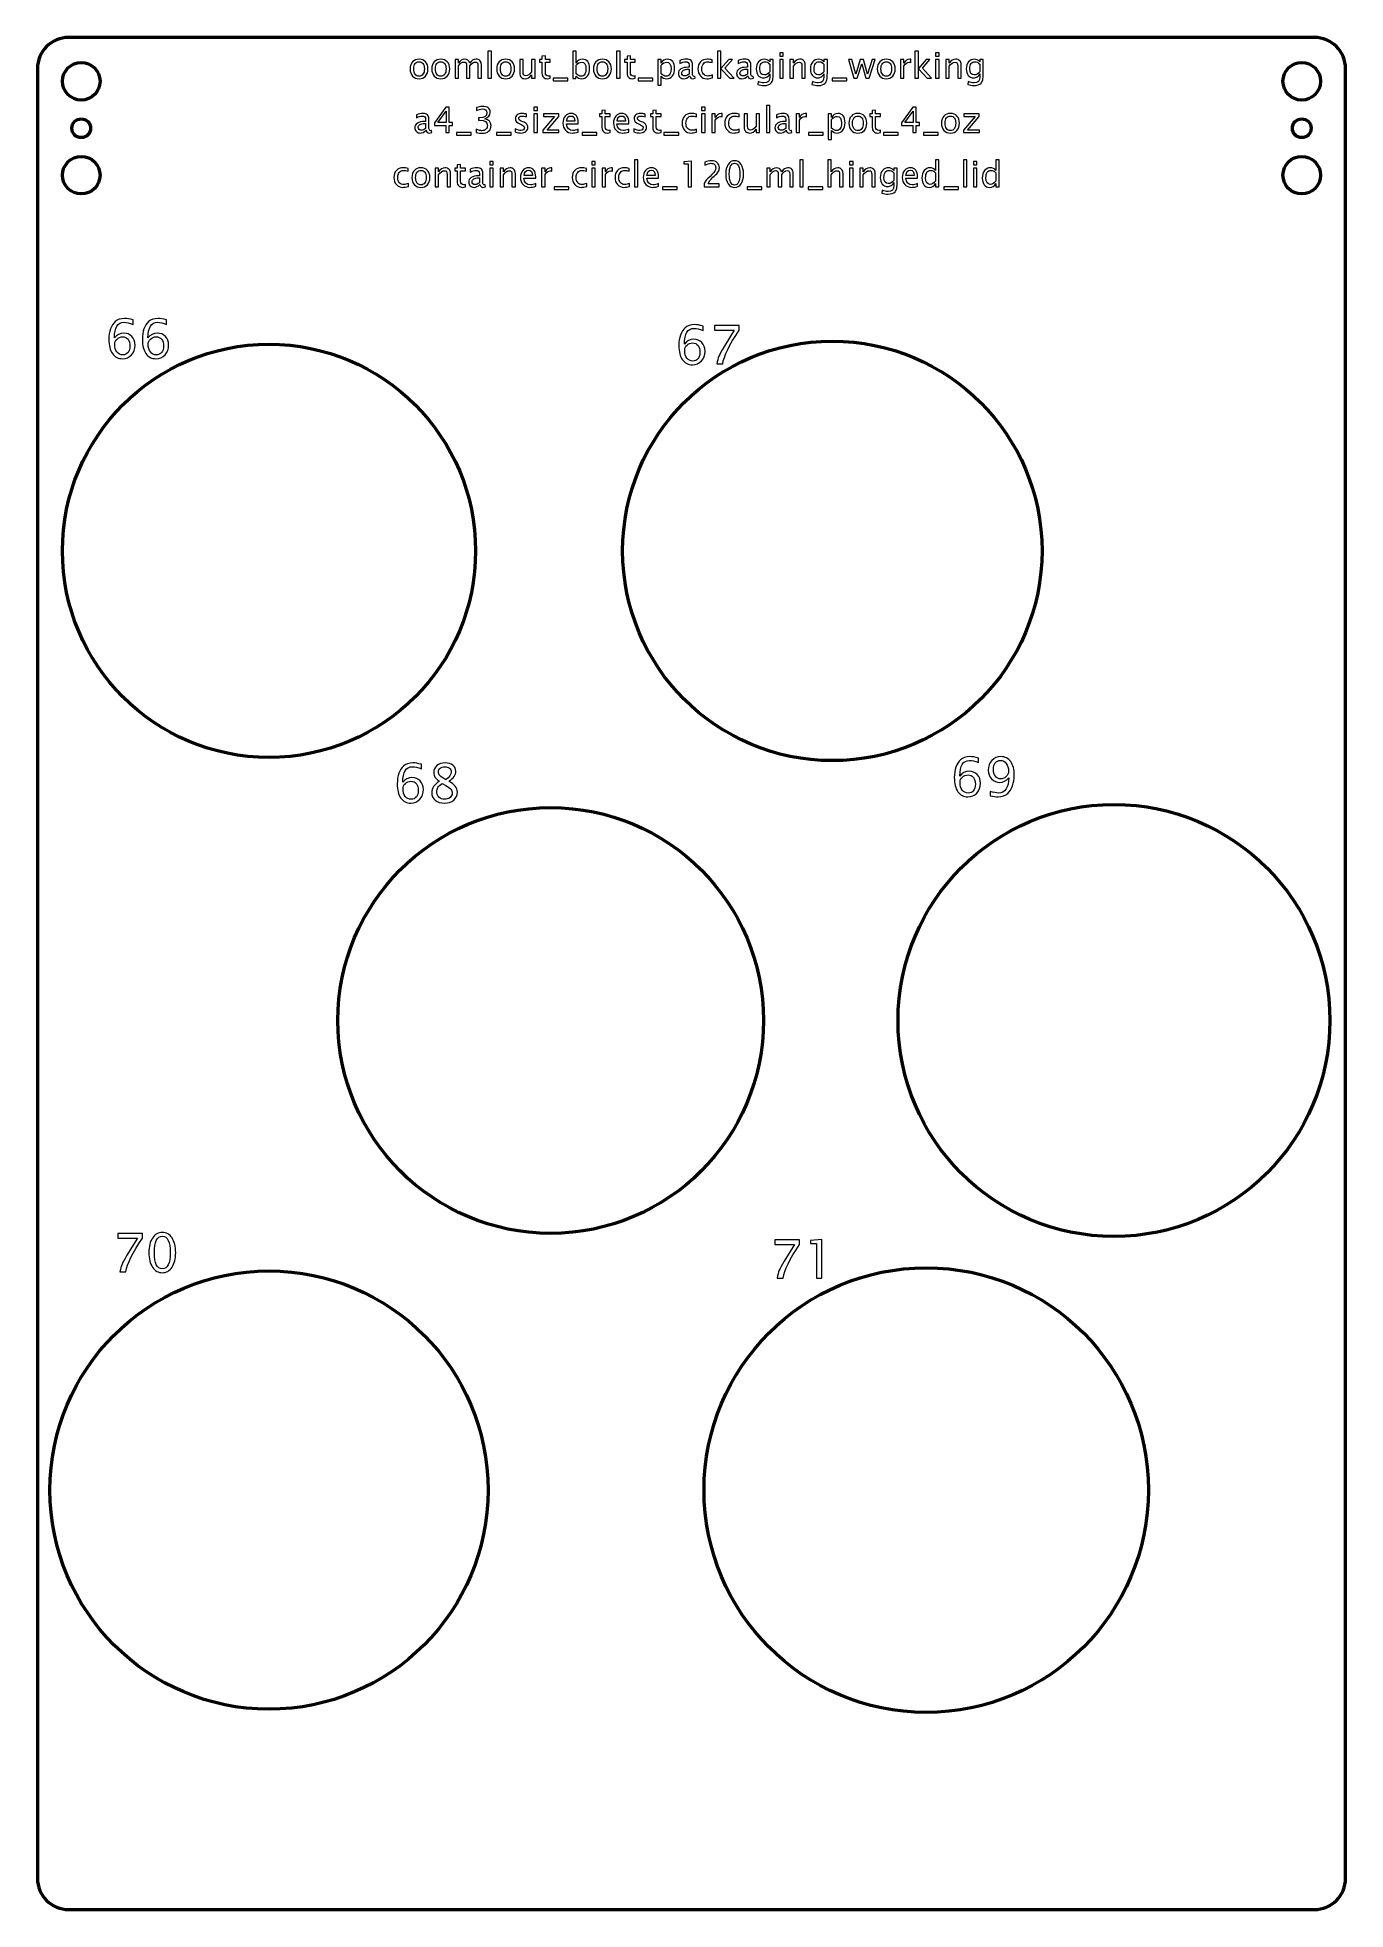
# Model space of a CAD drawing. Header units: centimetres. Extents: x -10.4 to 10.4, y -14.9 to 14.9.
import ezdxf

# ---------------------------------------------------------------- set-up
doc = ezdxf.new("R2010")
doc.units = ezdxf.units.CM
doc.header["$MEASUREMENT"] = 0
doc.layers.add('Layer 1', color=7, linetype='Continuous')

msp = doc.modelspace()

# ---------------------------------------------------------------- linework, layer by layer
at = {"layer": 'Layer 1', "lineweight": 53}
for centre, major_axis in [((-9.74999, 14.24999), (0, 0.30001)), ((9.74999, 14.24999), (0, 0.30001)), ((-9.75, 13.5), (0, 0.15)), ((9.75, 13.5), (0, 0.15)), ((-9.74999, 12.74999), (0, 0.30001)), ((9.74999, 12.74999), (0, 0.30001)), ((-6.74994, 6.74994), (0, 3.30006)), ((2.25006, 6.74994), (0, 3.35006)), ((6.75007, -0.75007), (0, 3.45007)), ((-2.24993, -0.75007), (0, 3.40007)), ((-6.74993, -8.25007), (0, 3.50007)), ((3.75007, -8.25007), (0, 3.55007))]:
    msp.add_ellipse(centre, major_axis=major_axis, ratio=1, dxfattribs=at)
msp.add_open_spline([(-10.45, -14.45), (-10.45, -14.45), (-10.45, 14.45), (-10.45, 14.45), (-10.45, 14.45), (-10.45, 14.72614), (-10.22614, 14.95), (-9.95, 14.95), (-9.95, 14.95), (-9.95, 14.95), (9.95, 14.95), (9.95, 14.95), (9.95, 14.95), (10.22614, 14.95), (10.45, 14.72614), (10.45, 14.45), (10.45, 14.45), (10.45, 14.45), (10.45, -14.45), (10.45, -14.45), (10.45, -14.45), (10.45, -14.72614), (10.22614, -14.95), (9.95, -14.95), (9.95, -14.95), (9.95, -14.95), (-9.95, -14.95), (-9.95, -14.95), (-9.95, -14.95), (-10.22614, -14.95), (-10.45, -14.72614), (-10.45, -14.45)], degree=3, knots=[0, 0, 0, 0, 0.11111111, 0.11111111, 0.11111111, 0.11111111, 0.22222222, 0.22222222, 0.22222222, 0.22222222, 0.33333333, 0.33333333, 0.33333333, 0.33333333, 0.44444444, 0.44444444, 0.44444444, 0.44444444, 0.55555556, 0.55555556, 0.55555556, 0.55555556, 0.66666667, 0.66666667, 0.66666667, 0.66666667, 0.77777778, 0.77777778, 0.77777778, 0.77777778, 1, 1, 1, 1], dxfattribs=at)
at = {"layer": 'Layer 1', "color": 5, "lineweight": 9}
for points, knots in [([(-3.25131, 14.29732), (-3.25131, 14.29732), (-3.25131, 14.7325), (-3.25131, 14.7325), (-3.25131, 14.7325), (-3.25131, 14.7325), (-3.19713, 14.7325), (-3.19713, 14.7325), (-3.19713, 14.7325), (-3.19713, 14.7325), (-3.19713, 14.29732), (-3.19713, 14.29732), (-3.19713, 14.29732), (-3.19713, 14.29732), (-3.25131, 14.29732), (-3.25131, 14.29732)], [0, 0, 0, 0, 0.2, 0.2, 0.2, 0.2, 0.4, 0.4, 0.4, 0.4, 0.6, 0.6, 0.6, 0.6, 1, 1, 1, 1]), ([(-2.25734, 14.29741), (-2.27409, 14.2928), (-2.28867, 14.29055), (-2.30099, 14.29055), (-2.30099, 14.29055), (-2.32865, 14.29055), (-2.35019, 14.29845), (-2.36562, 14.31425), (-2.36562, 14.31425), (-2.38114, 14.33006), (-2.38886, 14.35198), (-2.38886, 14.3801), (-2.38886, 14.3801), (-2.38886, 14.3801), (-2.38886, 14.55583), (-2.38886, 14.55583), (-2.38886, 14.55583), (-2.38886, 14.55583), (-2.4263, 14.55583), (-2.4263, 14.55583), (-2.4263, 14.55583), (-2.4263, 14.55583), (-2.4263, 14.59647), (-2.4263, 14.59647), (-2.4263, 14.59647), (-2.4263, 14.59647), (-2.38886, 14.59647), (-2.38886, 14.59647), (-2.38886, 14.59647), (-2.38886, 14.59647), (-2.38886, 14.65057), (-2.38886, 14.65057), (-2.38886, 14.65057), (-2.38886, 14.65057), (-2.33467, 14.65574), (-2.33467, 14.65574), (-2.33467, 14.65574), (-2.33467, 14.65574), (-2.33467, 14.59647), (-2.33467, 14.59647), (-2.33467, 14.59647), (-2.33467, 14.59647), (-2.25621, 14.59647), (-2.25621, 14.59647), (-2.25621, 14.59647), (-2.25621, 14.59647), (-2.25621, 14.55583), (-2.25621, 14.55583), (-2.25621, 14.55583), (-2.25621, 14.55583), (-2.33467, 14.55583), (-2.33467, 14.55583), (-2.33467, 14.55583), (-2.33467, 14.55583), (-2.33467, 14.38989), (-2.33467, 14.38989), (-2.33467, 14.38989), (-2.33467, 14.35075), (-2.31764, 14.33119), (-2.28368, 14.33119), (-2.28368, 14.33119), (-2.27644, 14.33119), (-2.26769, 14.33241), (-2.25734, 14.33476), (-2.25734, 14.33476), (-2.25734, 14.33476), (-2.25734, 14.29741), (-2.25734, 14.29741)], [0, 0, 0, 0, 0.05555556, 0.05555556, 0.05555556, 0.05555556, 0.11111111, 0.11111111, 0.11111111, 0.11111111, 0.16666667, 0.16666667, 0.16666667, 0.16666667, 0.22222222, 0.22222222, 0.22222222, 0.22222222, 0.27777778, 0.27777778, 0.27777778, 0.27777778, 0.33333333, 0.33333333, 0.33333333, 0.33333333, 0.38888889, 0.38888889, 0.38888889, 0.38888889, 0.44444444, 0.44444444, 0.44444444, 0.44444444, 0.5, 0.5, 0.5, 0.5, 0.55555556, 0.55555556, 0.55555556, 0.55555556, 0.61111111, 0.61111111, 0.61111111, 0.61111111, 0.66666667, 0.66666667, 0.66666667, 0.66666667, 0.72222222, 0.72222222, 0.72222222, 0.72222222, 0.77777778, 0.77777778, 0.77777778, 0.77777778, 0.83333333, 0.83333333, 0.83333333, 0.83333333, 0.88888889, 0.88888889, 0.88888889, 0.88888889, 1, 1, 1, 1]), ([(-1.89779, 14.29393), (-1.89779, 14.29393), (-1.89779, 14.7325), (-1.89779, 14.7325), (-1.89779, 14.7325), (-1.89779, 14.7325), (-1.84361, 14.7325), (-1.84361, 14.7325), (-1.84361, 14.7325), (-1.84361, 14.7325), (-1.84361, 14.53994), (-1.84361, 14.53994), (-1.84361, 14.53994), (-1.82141, 14.5818), (-1.78801, 14.60268), (-1.74351, 14.60268), (-1.74351, 14.60268), (-1.70748, 14.60268), (-1.67917, 14.58961), (-1.65847, 14.56336), (-1.65847, 14.56336), (-1.63778, 14.53711), (-1.62743, 14.50127), (-1.62743, 14.45583), (-1.62743, 14.45583), (-1.62743, 14.40635), (-1.63919, 14.36637), (-1.66261, 14.33608), (-1.66261, 14.33608), (-1.68603, 14.30569), (-1.71689, 14.29055), (-1.75508, 14.29055), (-1.75508, 14.29055), (-1.79055, 14.29055), (-1.82009, 14.30409), (-1.84361, 14.33128), (-1.84361, 14.33128), (-1.84361, 14.33128), (-1.85019, 14.29393), (-1.85019, 14.29393), (-1.85019, 14.29393), (-1.85019, 14.29393), (-1.89779, 14.29393), (-1.89779, 14.29393)], [0, 0, 0, 0, 0.08333333, 0.08333333, 0.08333333, 0.08333333, 0.16666667, 0.16666667, 0.16666667, 0.16666667, 0.25, 0.25, 0.25, 0.25, 0.33333333, 0.33333333, 0.33333333, 0.33333333, 0.41666667, 0.41666667, 0.41666667, 0.41666667, 0.5, 0.5, 0.5, 0.5, 0.58333333, 0.58333333, 0.58333333, 0.58333333, 0.66666667, 0.66666667, 0.66666667, 0.66666667, 0.75, 0.75, 0.75, 0.75, 0.83333333, 0.83333333, 0.83333333, 0.83333333, 1, 1, 1, 1]), ([(-1.19582, 14.29732), (-1.19582, 14.29732), (-1.19582, 14.7325), (-1.19582, 14.7325), (-1.19582, 14.7325), (-1.19582, 14.7325), (-1.14164, 14.7325), (-1.14164, 14.7325), (-1.14164, 14.7325), (-1.14164, 14.7325), (-1.14164, 14.29732), (-1.14164, 14.29732), (-1.14164, 14.29732), (-1.14164, 14.29732), (-1.19582, 14.29732), (-1.19582, 14.29732)], [0, 0, 0, 0, 0.2, 0.2, 0.2, 0.2, 0.4, 0.4, 0.4, 0.4, 0.6, 0.6, 0.6, 0.6, 1, 1, 1, 1]), ([(-0.89893, 14.29741), (-0.91568, 14.2928), (-0.93026, 14.29055), (-0.94258, 14.29055), (-0.94258, 14.29055), (-0.97024, 14.29055), (-0.99178, 14.29845), (-1.00721, 14.31425), (-1.00721, 14.31425), (-1.02273, 14.33006), (-1.03045, 14.35198), (-1.03045, 14.3801), (-1.03045, 14.3801), (-1.03045, 14.3801), (-1.03045, 14.55583), (-1.03045, 14.55583), (-1.03045, 14.55583), (-1.03045, 14.55583), (-1.06789, 14.55583), (-1.06789, 14.55583), (-1.06789, 14.55583), (-1.06789, 14.55583), (-1.06789, 14.59647), (-1.06789, 14.59647), (-1.06789, 14.59647), (-1.06789, 14.59647), (-1.03045, 14.59647), (-1.03045, 14.59647), (-1.03045, 14.59647), (-1.03045, 14.59647), (-1.03045, 14.65057), (-1.03045, 14.65057), (-1.03045, 14.65057), (-1.03045, 14.65057), (-0.97626, 14.65574), (-0.97626, 14.65574), (-0.97626, 14.65574), (-0.97626, 14.65574), (-0.97626, 14.59647), (-0.97626, 14.59647), (-0.97626, 14.59647), (-0.97626, 14.59647), (-0.8978, 14.59647), (-0.8978, 14.59647), (-0.8978, 14.59647), (-0.8978, 14.59647), (-0.8978, 14.55583), (-0.8978, 14.55583), (-0.8978, 14.55583), (-0.8978, 14.55583), (-0.97626, 14.55583), (-0.97626, 14.55583), (-0.97626, 14.55583), (-0.97626, 14.55583), (-0.97626, 14.38989), (-0.97626, 14.38989), (-0.97626, 14.38989), (-0.97626, 14.35075), (-0.95923, 14.33119), (-0.92527, 14.33119), (-0.92527, 14.33119), (-0.91803, 14.33119), (-0.90928, 14.33241), (-0.89893, 14.33476), (-0.89893, 14.33476), (-0.89893, 14.33476), (-0.89893, 14.29741), (-0.89893, 14.29741)], [0, 0, 0, 0, 0.05555556, 0.05555556, 0.05555556, 0.05555556, 0.11111111, 0.11111111, 0.11111111, 0.11111111, 0.16666667, 0.16666667, 0.16666667, 0.16666667, 0.22222222, 0.22222222, 0.22222222, 0.22222222, 0.27777778, 0.27777778, 0.27777778, 0.27777778, 0.33333333, 0.33333333, 0.33333333, 0.33333333, 0.38888889, 0.38888889, 0.38888889, 0.38888889, 0.44444444, 0.44444444, 0.44444444, 0.44444444, 0.5, 0.5, 0.5, 0.5, 0.55555556, 0.55555556, 0.55555556, 0.55555556, 0.61111111, 0.61111111, 0.61111111, 0.61111111, 0.66666667, 0.66666667, 0.66666667, 0.66666667, 0.72222222, 0.72222222, 0.72222222, 0.72222222, 0.77777778, 0.77777778, 0.77777778, 0.77777778, 0.83333333, 0.83333333, 0.83333333, 0.83333333, 0.88888889, 0.88888889, 0.88888889, 0.88888889, 1, 1, 1, 1]), ([(0.41659, 14.29732), (0.41659, 14.29732), (0.41659, 14.7325), (0.41659, 14.7325), (0.41659, 14.7325), (0.41659, 14.7325), (0.47077, 14.7325), (0.47077, 14.7325), (0.47077, 14.7325), (0.47077, 14.7325), (0.47077, 14.45132), (0.47077, 14.45132), (0.47077, 14.45132), (0.47077, 14.45132), (0.59777, 14.59647), (0.59777, 14.59647), (0.59777, 14.59647), (0.59777, 14.59647), (0.65629, 14.59647), (0.65629, 14.59647), (0.65629, 14.59647), (0.65629, 14.59647), (0.53493, 14.45687), (0.53493, 14.45687), (0.53493, 14.45687), (0.53493, 14.45687), (0.68168, 14.29732), (0.68168, 14.29732), (0.68168, 14.29732), (0.68168, 14.29732), (0.61188, 14.29732), (0.61188, 14.29732), (0.61188, 14.29732), (0.61188, 14.29732), (0.47077, 14.45075), (0.47077, 14.45075), (0.47077, 14.45075), (0.47077, 14.45075), (0.47077, 14.29732), (0.47077, 14.29732), (0.47077, 14.29732), (0.47077, 14.29732), (0.41659, 14.29732), (0.41659, 14.29732)], [0, 0, 0, 0, 0.08333333, 0.08333333, 0.08333333, 0.08333333, 0.16666667, 0.16666667, 0.16666667, 0.16666667, 0.25, 0.25, 0.25, 0.25, 0.33333333, 0.33333333, 0.33333333, 0.33333333, 0.41666667, 0.41666667, 0.41666667, 0.41666667, 0.5, 0.5, 0.5, 0.5, 0.58333333, 0.58333333, 0.58333333, 0.58333333, 0.66666667, 0.66666667, 0.66666667, 0.66666667, 0.75, 0.75, 0.75, 0.75, 0.83333333, 0.83333333, 0.83333333, 0.83333333, 1, 1, 1, 1]), ([(1.4101, 14.65122), (1.4101, 14.65122), (1.4101, 14.70541), (1.4101, 14.70541), (1.4101, 14.70541), (1.4101, 14.70541), (1.46428, 14.70541), (1.46428, 14.70541), (1.46428, 14.70541), (1.46428, 14.70541), (1.46428, 14.65122), (1.46428, 14.65122), (1.46428, 14.65122), (1.46428, 14.65122), (1.4101, 14.65122), (1.4101, 14.65122)], [0, 0, 0, 0, 0.2, 0.2, 0.2, 0.2, 0.4, 0.4, 0.4, 0.4, 0.6, 0.6, 0.6, 0.6, 1, 1, 1, 1]), ([(3.5703, 14.29732), (3.5703, 14.29732), (3.5703, 14.7325), (3.5703, 14.7325), (3.5703, 14.7325), (3.5703, 14.7325), (3.62448, 14.7325), (3.62448, 14.7325), (3.62448, 14.7325), (3.62448, 14.7325), (3.62448, 14.45132), (3.62448, 14.45132), (3.62448, 14.45132), (3.62448, 14.45132), (3.75148, 14.59647), (3.75148, 14.59647), (3.75148, 14.59647), (3.75148, 14.59647), (3.81, 14.59647), (3.81, 14.59647), (3.81, 14.59647), (3.81, 14.59647), (3.68864, 14.45687), (3.68864, 14.45687), (3.68864, 14.45687), (3.68864, 14.45687), (3.83539, 14.29732), (3.83539, 14.29732), (3.83539, 14.29732), (3.83539, 14.29732), (3.76559, 14.29732), (3.76559, 14.29732), (3.76559, 14.29732), (3.76559, 14.29732), (3.62448, 14.45075), (3.62448, 14.45075), (3.62448, 14.45075), (3.62448, 14.45075), (3.62448, 14.29732), (3.62448, 14.29732), (3.62448, 14.29732), (3.62448, 14.29732), (3.5703, 14.29732), (3.5703, 14.29732)], [0, 0, 0, 0, 0.08333333, 0.08333333, 0.08333333, 0.08333333, 0.16666667, 0.16666667, 0.16666667, 0.16666667, 0.25, 0.25, 0.25, 0.25, 0.33333333, 0.33333333, 0.33333333, 0.33333333, 0.41666667, 0.41666667, 0.41666667, 0.41666667, 0.5, 0.5, 0.5, 0.5, 0.58333333, 0.58333333, 0.58333333, 0.58333333, 0.66666667, 0.66666667, 0.66666667, 0.66666667, 0.75, 0.75, 0.75, 0.75, 0.83333333, 0.83333333, 0.83333333, 0.83333333, 1, 1, 1, 1]), ([(3.90022, 14.65122), (3.90022, 14.65122), (3.90022, 14.70541), (3.90022, 14.70541), (3.90022, 14.70541), (3.90022, 14.70541), (3.9544, 14.70541), (3.9544, 14.70541), (3.9544, 14.70541), (3.9544, 14.70541), (3.9544, 14.65122), (3.9544, 14.65122), (3.9544, 14.65122), (3.9544, 14.65122), (3.90022, 14.65122), (3.90022, 14.65122)], [0, 0, 0, 0, 0.2, 0.2, 0.2, 0.2, 0.4, 0.4, 0.4, 0.4, 0.6, 0.6, 0.6, 0.6, 1, 1, 1, 1]), ([(-4.35272, 14.29055), (-4.39665, 14.29055), (-4.43146, 14.30456), (-4.45704, 14.3326), (-4.45704, 14.3326), (-4.48273, 14.36063), (-4.49552, 14.39873), (-4.49552, 14.4468), (-4.49552, 14.4468), (-4.49552, 14.49478), (-4.48273, 14.53279), (-4.45704, 14.56073), (-4.45704, 14.56073), (-4.43146, 14.58867), (-4.39665, 14.60268), (-4.35272, 14.60268), (-4.35272, 14.60268), (-4.30878, 14.60268), (-4.27398, 14.58867), (-4.24839, 14.56073), (-4.24839, 14.56073), (-4.22271, 14.53279), (-4.20991, 14.49478), (-4.20991, 14.4468), (-4.20991, 14.4468), (-4.20991, 14.39873), (-4.22271, 14.36063), (-4.24839, 14.3326), (-4.24839, 14.3326), (-4.27398, 14.30456), (-4.30878, 14.29055), (-4.35272, 14.29055)], [0, 0, 0, 0, 0.11111111, 0.11111111, 0.11111111, 0.11111111, 0.22222222, 0.22222222, 0.22222222, 0.22222222, 0.33333333, 0.33333333, 0.33333333, 0.33333333, 0.44444444, 0.44444444, 0.44444444, 0.44444444, 0.55555556, 0.55555556, 0.55555556, 0.55555556, 0.66666667, 0.66666667, 0.66666667, 0.66666667, 0.77777778, 0.77777778, 0.77777778, 0.77777778, 1, 1, 1, 1]), ([(-4.35281, 14.33119), (-4.326, 14.33119), (-4.30512, 14.34125), (-4.29025, 14.36148), (-4.29025, 14.36148), (-4.27548, 14.38161), (-4.26805, 14.41011), (-4.26805, 14.4468), (-4.26805, 14.4468), (-4.26805, 14.4834), (-4.27548, 14.51181), (-4.29025, 14.53194), (-4.29025, 14.53194), (-4.30512, 14.55198), (-4.326, 14.56204), (-4.35281, 14.56204), (-4.35281, 14.56204), (-4.37972, 14.56204), (-4.4006, 14.55198), (-4.41528, 14.53194), (-4.41528, 14.53194), (-4.43005, 14.51181), (-4.43738, 14.4834), (-4.43738, 14.4468), (-4.43738, 14.4468), (-4.43738, 14.41011), (-4.43005, 14.38161), (-4.41528, 14.36148), (-4.41528, 14.36148), (-4.4006, 14.34125), (-4.37972, 14.33119), (-4.35281, 14.33119)], [0, 0, 0, 0, 0.11111111, 0.11111111, 0.11111111, 0.11111111, 0.22222222, 0.22222222, 0.22222222, 0.22222222, 0.33333333, 0.33333333, 0.33333333, 0.33333333, 0.44444444, 0.44444444, 0.44444444, 0.44444444, 0.55555556, 0.55555556, 0.55555556, 0.55555556, 0.66666667, 0.66666667, 0.66666667, 0.66666667, 0.77777778, 0.77777778, 0.77777778, 0.77777778, 1, 1, 1, 1]), ([(-4.00597, 14.29055), (-4.0499, 14.29055), (-4.08471, 14.30456), (-4.11029, 14.3326), (-4.11029, 14.3326), (-4.13598, 14.36063), (-4.14877, 14.39873), (-4.14877, 14.4468), (-4.14877, 14.4468), (-4.14877, 14.49478), (-4.13598, 14.53279), (-4.11029, 14.56073), (-4.11029, 14.56073), (-4.08471, 14.58867), (-4.0499, 14.60268), (-4.00597, 14.60268), (-4.00597, 14.60268), (-3.96203, 14.60268), (-3.92723, 14.58867), (-3.90164, 14.56073), (-3.90164, 14.56073), (-3.87596, 14.53279), (-3.86316, 14.49478), (-3.86316, 14.4468), (-3.86316, 14.4468), (-3.86316, 14.39873), (-3.87596, 14.36063), (-3.90164, 14.3326), (-3.90164, 14.3326), (-3.92723, 14.30456), (-3.96203, 14.29055), (-4.00597, 14.29055)], [0, 0, 0, 0, 0.11111111, 0.11111111, 0.11111111, 0.11111111, 0.22222222, 0.22222222, 0.22222222, 0.22222222, 0.33333333, 0.33333333, 0.33333333, 0.33333333, 0.44444444, 0.44444444, 0.44444444, 0.44444444, 0.55555556, 0.55555556, 0.55555556, 0.55555556, 0.66666667, 0.66666667, 0.66666667, 0.66666667, 0.77777778, 0.77777778, 0.77777778, 0.77777778, 1, 1, 1, 1]), ([(-4.00606, 14.33119), (-3.97925, 14.33119), (-3.95837, 14.34125), (-3.9435, 14.36148), (-3.9435, 14.36148), (-3.92873, 14.38161), (-3.9213, 14.41011), (-3.9213, 14.4468), (-3.9213, 14.4468), (-3.9213, 14.4834), (-3.92873, 14.51181), (-3.9435, 14.53194), (-3.9435, 14.53194), (-3.95837, 14.55198), (-3.97925, 14.56204), (-4.00606, 14.56204), (-4.00606, 14.56204), (-4.03297, 14.56204), (-4.05385, 14.55198), (-4.06853, 14.53194), (-4.06853, 14.53194), (-4.0833, 14.51181), (-4.09063, 14.4834), (-4.09063, 14.4468), (-4.09063, 14.4468), (-4.09063, 14.41011), (-4.0833, 14.38161), (-4.06853, 14.36148), (-4.06853, 14.36148), (-4.05385, 14.34125), (-4.03297, 14.33119), (-4.00606, 14.33119)], [0, 0, 0, 0, 0.11111111, 0.11111111, 0.11111111, 0.11111111, 0.22222222, 0.22222222, 0.22222222, 0.22222222, 0.33333333, 0.33333333, 0.33333333, 0.33333333, 0.44444444, 0.44444444, 0.44444444, 0.44444444, 0.55555556, 0.55555556, 0.55555556, 0.55555556, 0.66666667, 0.66666667, 0.66666667, 0.66666667, 0.77777778, 0.77777778, 0.77777778, 0.77777778, 1, 1, 1, 1]), ([(-3.77831, 14.29732), (-3.77831, 14.29732), (-3.77831, 14.59647), (-3.77831, 14.59647), (-3.77831, 14.59647), (-3.77831, 14.59647), (-3.72413, 14.59647), (-3.72413, 14.59647), (-3.72413, 14.59647), (-3.72413, 14.59647), (-3.72413, 14.53994), (-3.72413, 14.53994), (-3.72413, 14.53994), (-3.69769, 14.5818), (-3.66383, 14.60268), (-3.62234, 14.60268), (-3.62234, 14.60268), (-3.58236, 14.60268), (-3.55517, 14.5818), (-3.54068, 14.53994), (-3.54068, 14.53994), (-3.515, 14.58217), (-3.48151, 14.60325), (-3.4404, 14.60325), (-3.4404, 14.60325), (-3.41416, 14.60325), (-3.39374, 14.59553), (-3.37916, 14.58001), (-3.37916, 14.58001), (-3.36458, 14.56449), (-3.35724, 14.54276), (-3.35724, 14.51482), (-3.35724, 14.51482), (-3.35724, 14.51482), (-3.35724, 14.29732), (-3.35724, 14.29732), (-3.35724, 14.29732), (-3.35724, 14.29732), (-3.41143, 14.29732), (-3.41143, 14.29732), (-3.41143, 14.29732), (-3.41143, 14.29732), (-3.41143, 14.50588), (-3.41143, 14.50588), (-3.41143, 14.50588), (-3.41143, 14.53994), (-3.42497, 14.55696), (-3.45207, 14.55696), (-3.45207, 14.55696), (-3.4802, 14.55696), (-3.50973, 14.53711), (-3.54068, 14.49732), (-3.54068, 14.49732), (-3.54068, 14.49732), (-3.54068, 14.29732), (-3.54068, 14.29732), (-3.54068, 14.29732), (-3.54068, 14.29732), (-3.59487, 14.29732), (-3.59487, 14.29732), (-3.59487, 14.29732), (-3.59487, 14.29732), (-3.59487, 14.50607), (-3.59487, 14.50607), (-3.59487, 14.50607), (-3.59487, 14.54041), (-3.60861, 14.55753), (-3.63617, 14.55753), (-3.63617, 14.55753), (-3.66354, 14.55753), (-3.6929, 14.53758), (-3.72413, 14.4976), (-3.72413, 14.4976), (-3.72413, 14.4976), (-3.72413, 14.29732), (-3.72413, 14.29732), (-3.72413, 14.29732), (-3.72413, 14.29732), (-3.77831, 14.29732), (-3.77831, 14.29732)], [0, 0, 0, 0, 0.04761905, 0.04761905, 0.04761905, 0.04761905, 0.0952381, 0.0952381, 0.0952381, 0.0952381, 0.14285714, 0.14285714, 0.14285714, 0.14285714, 0.19047619, 0.19047619, 0.19047619, 0.19047619, 0.23809524, 0.23809524, 0.23809524, 0.23809524, 0.28571429, 0.28571429, 0.28571429, 0.28571429, 0.33333333, 0.33333333, 0.33333333, 0.33333333, 0.38095238, 0.38095238, 0.38095238, 0.38095238, 0.42857143, 0.42857143, 0.42857143, 0.42857143, 0.47619048, 0.47619048, 0.47619048, 0.47619048, 0.52380952, 0.52380952, 0.52380952, 0.52380952, 0.57142857, 0.57142857, 0.57142857, 0.57142857, 0.61904762, 0.61904762, 0.61904762, 0.61904762, 0.66666667, 0.66666667, 0.66666667, 0.66666667, 0.71428571, 0.71428571, 0.71428571, 0.71428571, 0.76190476, 0.76190476, 0.76190476, 0.76190476, 0.80952381, 0.80952381, 0.80952381, 0.80952381, 0.85714286, 0.85714286, 0.85714286, 0.85714286, 0.9047619, 0.9047619, 0.9047619, 0.9047619, 1, 1, 1, 1]), ([(-2.9691, 14.29055), (-3.01303, 14.29055), (-3.04784, 14.30456), (-3.07342, 14.3326), (-3.07342, 14.3326), (-3.09911, 14.36063), (-3.1119, 14.39873), (-3.1119, 14.4468), (-3.1119, 14.4468), (-3.1119, 14.49478), (-3.09911, 14.53279), (-3.07342, 14.56073), (-3.07342, 14.56073), (-3.04784, 14.58867), (-3.01303, 14.60268), (-2.9691, 14.60268), (-2.9691, 14.60268), (-2.92516, 14.60268), (-2.89036, 14.58867), (-2.86477, 14.56073), (-2.86477, 14.56073), (-2.83909, 14.53279), (-2.82629, 14.49478), (-2.82629, 14.4468), (-2.82629, 14.4468), (-2.82629, 14.39873), (-2.83909, 14.36063), (-2.86477, 14.3326), (-2.86477, 14.3326), (-2.89036, 14.30456), (-2.92516, 14.29055), (-2.9691, 14.29055)], [0, 0, 0, 0, 0.11111111, 0.11111111, 0.11111111, 0.11111111, 0.22222222, 0.22222222, 0.22222222, 0.22222222, 0.33333333, 0.33333333, 0.33333333, 0.33333333, 0.44444444, 0.44444444, 0.44444444, 0.44444444, 0.55555556, 0.55555556, 0.55555556, 0.55555556, 0.66666667, 0.66666667, 0.66666667, 0.66666667, 0.77777778, 0.77777778, 0.77777778, 0.77777778, 1, 1, 1, 1]), ([(-2.96919, 14.33119), (-2.94238, 14.33119), (-2.9215, 14.34125), (-2.90663, 14.36148), (-2.90663, 14.36148), (-2.89186, 14.38161), (-2.88443, 14.41011), (-2.88443, 14.4468), (-2.88443, 14.4468), (-2.88443, 14.4834), (-2.89186, 14.51181), (-2.90663, 14.53194), (-2.90663, 14.53194), (-2.9215, 14.55198), (-2.94238, 14.56204), (-2.96919, 14.56204), (-2.96919, 14.56204), (-2.9961, 14.56204), (-3.01698, 14.55198), (-3.03166, 14.53194), (-3.03166, 14.53194), (-3.04643, 14.51181), (-3.05376, 14.4834), (-3.05376, 14.4468), (-3.05376, 14.4468), (-3.05376, 14.41011), (-3.04643, 14.38161), (-3.03166, 14.36148), (-3.03166, 14.36148), (-3.01698, 14.34125), (-2.9961, 14.33119), (-2.96919, 14.33119)], [0, 0, 0, 0, 0.11111111, 0.11111111, 0.11111111, 0.11111111, 0.22222222, 0.22222222, 0.22222222, 0.22222222, 0.33333333, 0.33333333, 0.33333333, 0.33333333, 0.44444444, 0.44444444, 0.44444444, 0.44444444, 0.55555556, 0.55555556, 0.55555556, 0.55555556, 0.66666667, 0.66666667, 0.66666667, 0.66666667, 0.77777778, 0.77777778, 0.77777778, 0.77777778, 1, 1, 1, 1]), ([(-2.55405, 14.29732), (-2.55405, 14.29732), (-2.55405, 14.35358), (-2.55405, 14.35358), (-2.55405, 14.35358), (-2.58293, 14.31153), (-2.61802, 14.29055), (-2.65922, 14.29055), (-2.65922, 14.29055), (-2.68538, 14.29055), (-2.70617, 14.29873), (-2.72159, 14.31519), (-2.72159, 14.31519), (-2.73712, 14.33166), (-2.74483, 14.35376), (-2.74483, 14.3817), (-2.74483, 14.3817), (-2.74483, 14.3817), (-2.74483, 14.59647), (-2.74483, 14.59647), (-2.74483, 14.59647), (-2.74483, 14.59647), (-2.69064, 14.59647), (-2.69064, 14.59647), (-2.69064, 14.59647), (-2.69064, 14.59647), (-2.69064, 14.39939), (-2.69064, 14.39939), (-2.69064, 14.39939), (-2.69064, 14.37691), (-2.68735, 14.36101), (-2.68086, 14.3516), (-2.68086, 14.3516), (-2.67428, 14.3421), (-2.66336, 14.3374), (-2.64803, 14.3374), (-2.64803, 14.3374), (-2.61492, 14.3374), (-2.58349, 14.35913), (-2.55405, 14.40268), (-2.55405, 14.40268), (-2.55405, 14.40268), (-2.55405, 14.59647), (-2.55405, 14.59647), (-2.55405, 14.59647), (-2.55405, 14.59647), (-2.49986, 14.59647), (-2.49986, 14.59647), (-2.49986, 14.59647), (-2.49986, 14.59647), (-2.49986, 14.29732), (-2.49986, 14.29732), (-2.49986, 14.29732), (-2.49986, 14.29732), (-2.55405, 14.29732), (-2.55405, 14.29732)], [0, 0, 0, 0, 0.06666667, 0.06666667, 0.06666667, 0.06666667, 0.13333333, 0.13333333, 0.13333333, 0.13333333, 0.2, 0.2, 0.2, 0.2, 0.26666667, 0.26666667, 0.26666667, 0.26666667, 0.33333333, 0.33333333, 0.33333333, 0.33333333, 0.4, 0.4, 0.4, 0.4, 0.46666667, 0.46666667, 0.46666667, 0.46666667, 0.53333333, 0.53333333, 0.53333333, 0.53333333, 0.6, 0.6, 0.6, 0.6, 0.66666667, 0.66666667, 0.66666667, 0.66666667, 0.73333333, 0.73333333, 0.73333333, 0.73333333, 0.8, 0.8, 0.8, 0.8, 0.86666667, 0.86666667, 0.86666667, 0.86666667, 1, 1, 1, 1]), ([(-1.84361, 14.36863), (-1.81567, 14.3437), (-1.78904, 14.33119), (-1.76374, 14.33119), (-1.76374, 14.33119), (-1.73881, 14.33119), (-1.71952, 14.34163), (-1.70598, 14.36242), (-1.70598, 14.36242), (-1.69234, 14.38321), (-1.68556, 14.41247), (-1.68556, 14.45028), (-1.68556, 14.45028), (-1.68556, 14.52027), (-1.70871, 14.55527), (-1.75499, 14.55527), (-1.75499, 14.55527), (-1.78528, 14.55527), (-1.81482, 14.5389), (-1.84361, 14.50607), (-1.84361, 14.50607), (-1.84361, 14.50607), (-1.84361, 14.36863), (-1.84361, 14.36863)], [0, 0, 0, 0, 0.14285714, 0.14285714, 0.14285714, 0.14285714, 0.28571429, 0.28571429, 0.28571429, 0.28571429, 0.42857143, 0.42857143, 0.42857143, 0.42857143, 0.57142857, 0.57142857, 0.57142857, 0.57142857, 0.71428571, 0.71428571, 0.71428571, 0.71428571, 1, 1, 1, 1]), ([(-1.42348, 14.29055), (-1.46741, 14.29055), (-1.50222, 14.30456), (-1.5278, 14.3326), (-1.5278, 14.3326), (-1.55349, 14.36063), (-1.56628, 14.39873), (-1.56628, 14.4468), (-1.56628, 14.4468), (-1.56628, 14.49478), (-1.55349, 14.53279), (-1.5278, 14.56073), (-1.5278, 14.56073), (-1.50222, 14.58867), (-1.46741, 14.60268), (-1.42348, 14.60268), (-1.42348, 14.60268), (-1.37954, 14.60268), (-1.34474, 14.58867), (-1.31915, 14.56073), (-1.31915, 14.56073), (-1.29347, 14.53279), (-1.28067, 14.49478), (-1.28067, 14.4468), (-1.28067, 14.4468), (-1.28067, 14.39873), (-1.29347, 14.36063), (-1.31915, 14.3326), (-1.31915, 14.3326), (-1.34474, 14.30456), (-1.37954, 14.29055), (-1.42348, 14.29055)], [0, 0, 0, 0, 0.11111111, 0.11111111, 0.11111111, 0.11111111, 0.22222222, 0.22222222, 0.22222222, 0.22222222, 0.33333333, 0.33333333, 0.33333333, 0.33333333, 0.44444444, 0.44444444, 0.44444444, 0.44444444, 0.55555556, 0.55555556, 0.55555556, 0.55555556, 0.66666667, 0.66666667, 0.66666667, 0.66666667, 0.77777778, 0.77777778, 0.77777778, 0.77777778, 1, 1, 1, 1]), ([(-1.42357, 14.33119), (-1.39676, 14.33119), (-1.37588, 14.34125), (-1.36101, 14.36148), (-1.36101, 14.36148), (-1.34624, 14.38161), (-1.33881, 14.41011), (-1.33881, 14.4468), (-1.33881, 14.4468), (-1.33881, 14.4834), (-1.34624, 14.51181), (-1.36101, 14.53194), (-1.36101, 14.53194), (-1.37588, 14.55198), (-1.39676, 14.56204), (-1.42357, 14.56204), (-1.42357, 14.56204), (-1.45048, 14.56204), (-1.47136, 14.55198), (-1.48604, 14.53194), (-1.48604, 14.53194), (-1.50081, 14.51181), (-1.50814, 14.4834), (-1.50814, 14.4468), (-1.50814, 14.4468), (-1.50814, 14.41011), (-1.50081, 14.38161), (-1.48604, 14.36148), (-1.48604, 14.36148), (-1.47136, 14.34125), (-1.45048, 14.33119), (-1.42357, 14.33119)], [0, 0, 0, 0, 0.11111111, 0.11111111, 0.11111111, 0.11111111, 0.22222222, 0.22222222, 0.22222222, 0.22222222, 0.33333333, 0.33333333, 0.33333333, 0.33333333, 0.44444444, 0.44444444, 0.44444444, 0.44444444, 0.55555556, 0.55555556, 0.55555556, 0.55555556, 0.66666667, 0.66666667, 0.66666667, 0.66666667, 0.77777778, 0.77777778, 0.77777778, 0.77777778, 1, 1, 1, 1]), ([(-0.53938, 14.18838), (-0.53938, 14.18838), (-0.53938, 14.59647), (-0.53938, 14.59647), (-0.53938, 14.59647), (-0.53938, 14.59647), (-0.4852, 14.59647), (-0.4852, 14.59647), (-0.4852, 14.59647), (-0.4852, 14.59647), (-0.4852, 14.53994), (-0.4852, 14.53994), (-0.4852, 14.53994), (-0.463, 14.5818), (-0.4296, 14.60268), (-0.3851, 14.60268), (-0.3851, 14.60268), (-0.34907, 14.60268), (-0.32076, 14.58961), (-0.30006, 14.56336), (-0.30006, 14.56336), (-0.27937, 14.53711), (-0.26902, 14.50127), (-0.26902, 14.45583), (-0.26902, 14.45583), (-0.26902, 14.40635), (-0.28078, 14.36637), (-0.3042, 14.33608), (-0.3042, 14.33608), (-0.32762, 14.30569), (-0.35848, 14.29055), (-0.39667, 14.29055), (-0.39667, 14.29055), (-0.43214, 14.29055), (-0.46168, 14.30409), (-0.4852, 14.33128), (-0.4852, 14.33128), (-0.4852, 14.33128), (-0.4852, 14.18838), (-0.4852, 14.18838), (-0.4852, 14.18838), (-0.4852, 14.18838), (-0.53938, 14.18838), (-0.53938, 14.18838)], [0, 0, 0, 0, 0.08333333, 0.08333333, 0.08333333, 0.08333333, 0.16666667, 0.16666667, 0.16666667, 0.16666667, 0.25, 0.25, 0.25, 0.25, 0.33333333, 0.33333333, 0.33333333, 0.33333333, 0.41666667, 0.41666667, 0.41666667, 0.41666667, 0.5, 0.5, 0.5, 0.5, 0.58333333, 0.58333333, 0.58333333, 0.58333333, 0.66666667, 0.66666667, 0.66666667, 0.66666667, 0.75, 0.75, 0.75, 0.75, 0.83333333, 0.83333333, 0.83333333, 0.83333333, 1, 1, 1, 1]), ([(-0.4852, 14.36863), (-0.45726, 14.3437), (-0.43063, 14.33119), (-0.40533, 14.33119), (-0.40533, 14.33119), (-0.3804, 14.33119), (-0.36111, 14.34163), (-0.34757, 14.36242), (-0.34757, 14.36242), (-0.33393, 14.38321), (-0.32715, 14.41247), (-0.32715, 14.45028), (-0.32715, 14.45028), (-0.32715, 14.52027), (-0.3503, 14.55527), (-0.39658, 14.55527), (-0.39658, 14.55527), (-0.42687, 14.55527), (-0.45641, 14.5389), (-0.4852, 14.50607), (-0.4852, 14.50607), (-0.4852, 14.50607), (-0.4852, 14.36863), (-0.4852, 14.36863)], [0, 0, 0, 0, 0.14285714, 0.14285714, 0.14285714, 0.14285714, 0.28571429, 0.28571429, 0.28571429, 0.28571429, 0.42857143, 0.42857143, 0.42857143, 0.42857143, 0.57142857, 0.57142857, 0.57142857, 0.57142857, 0.71428571, 0.71428571, 0.71428571, 0.71428571, 1, 1, 1, 1]), ([(-0.02998, 14.33542), (-0.06253, 14.3055), (-0.09385, 14.29055), (-0.12396, 14.29055), (-0.12396, 14.29055), (-0.1487, 14.29055), (-0.1693, 14.29826), (-0.18557, 14.31378), (-0.18557, 14.31378), (-0.20194, 14.3293), (-0.21013, 14.34887), (-0.21013, 14.37248), (-0.21013, 14.37248), (-0.21013, 14.40513), (-0.19639, 14.43025), (-0.16892, 14.44774), (-0.16892, 14.44774), (-0.14145, 14.46524), (-0.10204, 14.47399), (-0.05067, 14.47399), (-0.05067, 14.47399), (-0.05067, 14.47399), (-0.03797, 14.47399), (-0.03797, 14.47399), (-0.03797, 14.47399), (-0.03797, 14.47399), (-0.03797, 14.51002), (-0.03797, 14.51002), (-0.03797, 14.51002), (-0.03797, 14.54473), (-0.05604, 14.56204), (-0.09225, 14.56204), (-0.09225, 14.56204), (-0.12029, 14.56204), (-0.15096, 14.5532), (-0.18416, 14.53551), (-0.18416, 14.53551), (-0.18416, 14.53551), (-0.18416, 14.5801), (-0.18416, 14.5801), (-0.18416, 14.5801), (-0.14766, 14.59516), (-0.11323, 14.60268), (-0.08097, 14.60268), (-0.08097, 14.60268), (-0.04776, 14.60268), (-0.0232, 14.59516), (-0.00749, 14.58001), (-0.00749, 14.58001), (0.00831, 14.56486), (0.01621, 14.54153), (0.01621, 14.51002), (0.01621, 14.51002), (0.01621, 14.51002), (0.01621, 14.37484), (0.01621, 14.37484), (0.01621, 14.37484), (0.01621, 14.34389), (0.02571, 14.32836), (0.04481, 14.32836), (0.04481, 14.32836), (0.04716, 14.32836), (0.05064, 14.32874), (0.05525, 14.32949), (0.05525, 14.32949), (0.05525, 14.32949), (0.05911, 14.29939), (0.05911, 14.29939), (0.05911, 14.29939), (0.04679, 14.29346), (0.03324, 14.29055), (0.01838, 14.29055), (0.01838, 14.29055), (-0.00693, 14.29055), (-0.02302, 14.3055), (-0.02998, 14.33542)], [0, 0, 0, 0, 0.05, 0.05, 0.05, 0.05, 0.1, 0.1, 0.1, 0.1, 0.15, 0.15, 0.15, 0.15, 0.2, 0.2, 0.2, 0.2, 0.25, 0.25, 0.25, 0.25, 0.3, 0.3, 0.3, 0.3, 0.35, 0.35, 0.35, 0.35, 0.4, 0.4, 0.4, 0.4, 0.45, 0.45, 0.45, 0.45, 0.5, 0.5, 0.5, 0.5, 0.55, 0.55, 0.55, 0.55, 0.6, 0.6, 0.6, 0.6, 0.65, 0.65, 0.65, 0.65, 0.7, 0.7, 0.7, 0.7, 0.75, 0.75, 0.75, 0.75, 0.8, 0.8, 0.8, 0.8, 0.85, 0.85, 0.85, 0.85, 0.9, 0.9, 0.9, 0.9, 1, 1, 1, 1]), ([(-0.03797, 14.36496), (-0.03797, 14.36496), (-0.03797, 14.44182), (-0.03797, 14.44182), (-0.03797, 14.44182), (-0.03797, 14.44182), (-0.05538, 14.44238), (-0.05538, 14.44238), (-0.05538, 14.44238), (-0.08548, 14.44238), (-0.10975, 14.43683), (-0.12828, 14.42573), (-0.12828, 14.42573), (-0.14672, 14.41454), (-0.15594, 14.39977), (-0.15594, 14.38133), (-0.15594, 14.38133), (-0.15594, 14.36844), (-0.15133, 14.35753), (-0.14221, 14.34859), (-0.14221, 14.34859), (-0.13299, 14.33965), (-0.12179, 14.33514), (-0.10853, 14.33514), (-0.10853, 14.33514), (-0.08595, 14.33514), (-0.06243, 14.34511), (-0.03797, 14.36496)], [0, 0, 0, 0, 0.125, 0.125, 0.125, 0.125, 0.25, 0.25, 0.25, 0.25, 0.375, 0.375, 0.375, 0.375, 0.5, 0.5, 0.5, 0.5, 0.625, 0.625, 0.625, 0.625, 0.75, 0.75, 0.75, 0.75, 1, 1, 1, 1]), ([(0.33521, 14.30635), (0.30012, 14.29581), (0.26983, 14.29055), (0.24434, 14.29055), (0.24434, 14.29055), (0.20388, 14.29055), (0.17039, 14.3055), (0.14377, 14.33533), (0.14377, 14.33533), (0.11715, 14.36524), (0.10379, 14.40296), (0.10379, 14.4484), (0.10379, 14.4484), (0.10379, 14.49694), (0.11696, 14.53486), (0.1433, 14.56195), (0.1433, 14.56195), (0.16964, 14.58914), (0.20642, 14.60268), (0.25365, 14.60268), (0.25365, 14.60268), (0.27688, 14.60268), (0.30304, 14.59948), (0.33182, 14.59309), (0.33182, 14.59309), (0.33182, 14.59309), (0.33182, 14.54737), (0.33182, 14.54737), (0.33182, 14.54737), (0.30125, 14.5564), (0.27632, 14.56091), (0.25713, 14.56091), (0.25713, 14.56091), (0.22928, 14.56091), (0.20699, 14.55047), (0.19034, 14.52968), (0.19034, 14.52968), (0.17369, 14.50889), (0.16531, 14.48114), (0.16531, 14.44652), (0.16531, 14.44652), (0.16531, 14.41294), (0.17397, 14.38584), (0.19118, 14.36505), (0.19118, 14.36505), (0.2084, 14.34436), (0.23088, 14.33401), (0.25882, 14.33401), (0.25882, 14.33401), (0.28356, 14.33401), (0.30896, 14.34041), (0.33521, 14.3532), (0.33521, 14.3532), (0.33521, 14.3532), (0.33521, 14.30635), (0.33521, 14.30635)], [0, 0, 0, 0, 0.06666667, 0.06666667, 0.06666667, 0.06666667, 0.13333333, 0.13333333, 0.13333333, 0.13333333, 0.2, 0.2, 0.2, 0.2, 0.26666667, 0.26666667, 0.26666667, 0.26666667, 0.33333333, 0.33333333, 0.33333333, 0.33333333, 0.4, 0.4, 0.4, 0.4, 0.46666667, 0.46666667, 0.46666667, 0.46666667, 0.53333333, 0.53333333, 0.53333333, 0.53333333, 0.6, 0.6, 0.6, 0.6, 0.66666667, 0.66666667, 0.66666667, 0.66666667, 0.73333333, 0.73333333, 0.73333333, 0.73333333, 0.8, 0.8, 0.8, 0.8, 0.86666667, 0.86666667, 0.86666667, 0.86666667, 1, 1, 1, 1]), ([(0.90069, 14.33542), (0.86814, 14.3055), (0.83682, 14.29055), (0.80671, 14.29055), (0.80671, 14.29055), (0.78197, 14.29055), (0.76137, 14.29826), (0.7451, 14.31378), (0.7451, 14.31378), (0.72873, 14.3293), (0.72054, 14.34887), (0.72054, 14.37248), (0.72054, 14.37248), (0.72054, 14.40513), (0.73428, 14.43025), (0.76175, 14.44774), (0.76175, 14.44774), (0.78922, 14.46524), (0.82863, 14.47399), (0.88, 14.47399), (0.88, 14.47399), (0.88, 14.47399), (0.8927, 14.47399), (0.8927, 14.47399), (0.8927, 14.47399), (0.8927, 14.47399), (0.8927, 14.51002), (0.8927, 14.51002), (0.8927, 14.51002), (0.8927, 14.54473), (0.87463, 14.56204), (0.83842, 14.56204), (0.83842, 14.56204), (0.81038, 14.56204), (0.77971, 14.5532), (0.74651, 14.53551), (0.74651, 14.53551), (0.74651, 14.53551), (0.74651, 14.5801), (0.74651, 14.5801), (0.74651, 14.5801), (0.78301, 14.59516), (0.81744, 14.60268), (0.8497, 14.60268), (0.8497, 14.60268), (0.88291, 14.60268), (0.90747, 14.59516), (0.92318, 14.58001), (0.92318, 14.58001), (0.93898, 14.56486), (0.94688, 14.54153), (0.94688, 14.51002), (0.94688, 14.51002), (0.94688, 14.51002), (0.94688, 14.37484), (0.94688, 14.37484), (0.94688, 14.37484), (0.94688, 14.34389), (0.95638, 14.32836), (0.97548, 14.32836), (0.97548, 14.32836), (0.97783, 14.32836), (0.98131, 14.32874), (0.98592, 14.32949), (0.98592, 14.32949), (0.98592, 14.32949), (0.98978, 14.29939), (0.98978, 14.29939), (0.98978, 14.29939), (0.97746, 14.29346), (0.96391, 14.29055), (0.94905, 14.29055), (0.94905, 14.29055), (0.92374, 14.29055), (0.90765, 14.3055), (0.90069, 14.33542)], [0, 0, 0, 0, 0.05, 0.05, 0.05, 0.05, 0.1, 0.1, 0.1, 0.1, 0.15, 0.15, 0.15, 0.15, 0.2, 0.2, 0.2, 0.2, 0.25, 0.25, 0.25, 0.25, 0.3, 0.3, 0.3, 0.3, 0.35, 0.35, 0.35, 0.35, 0.4, 0.4, 0.4, 0.4, 0.45, 0.45, 0.45, 0.45, 0.5, 0.5, 0.5, 0.5, 0.55, 0.55, 0.55, 0.55, 0.6, 0.6, 0.6, 0.6, 0.65, 0.65, 0.65, 0.65, 0.7, 0.7, 0.7, 0.7, 0.75, 0.75, 0.75, 0.75, 0.8, 0.8, 0.8, 0.8, 0.85, 0.85, 0.85, 0.85, 0.9, 0.9, 0.9, 0.9, 1, 1, 1, 1]), ([(0.8927, 14.36496), (0.8927, 14.36496), (0.8927, 14.44182), (0.8927, 14.44182), (0.8927, 14.44182), (0.8927, 14.44182), (0.87529, 14.44238), (0.87529, 14.44238), (0.87529, 14.44238), (0.84519, 14.44238), (0.82092, 14.43683), (0.80239, 14.42573), (0.80239, 14.42573), (0.78395, 14.41454), (0.77473, 14.39977), (0.77473, 14.38133), (0.77473, 14.38133), (0.77473, 14.36844), (0.77934, 14.35753), (0.78846, 14.34859), (0.78846, 14.34859), (0.79768, 14.33965), (0.80888, 14.33514), (0.82214, 14.33514), (0.82214, 14.33514), (0.84472, 14.33514), (0.86824, 14.34511), (0.8927, 14.36496)], [0, 0, 0, 0, 0.125, 0.125, 0.125, 0.125, 0.25, 0.25, 0.25, 0.25, 0.375, 0.375, 0.375, 0.375, 0.5, 0.5, 0.5, 0.5, 0.625, 0.625, 0.625, 0.625, 0.75, 0.75, 0.75, 0.75, 1, 1, 1, 1]), ([(1.0593, 14.19798), (1.0593, 14.19798), (1.06569, 14.24483), (1.06569, 14.24483), (1.06569, 14.24483), (1.09711, 14.23015), (1.12825, 14.22281), (1.15901, 14.22281), (1.15901, 14.22281), (1.22007, 14.22281), (1.25064, 14.25518), (1.25064, 14.3198), (1.25064, 14.3198), (1.25064, 14.3198), (1.25064, 14.36684), (1.25064, 14.36684), (1.25064, 14.36684), (1.24123, 14.34699), (1.22787, 14.33166), (1.21047, 14.32065), (1.21047, 14.32065), (1.19307, 14.30964), (1.17369, 14.30409), (1.15233, 14.30409), (1.15233, 14.30409), (1.11612, 14.30409), (1.08742, 14.31708), (1.06626, 14.34304), (1.06626, 14.34304), (1.04509, 14.369), (1.03446, 14.40419), (1.03446, 14.44859), (1.03446, 14.44859), (1.03446, 14.49403), (1.0465, 14.53109), (1.07058, 14.55978), (1.07058, 14.55978), (1.09476, 14.58838), (1.1259, 14.60268), (1.16419, 14.60268), (1.16419, 14.60268), (1.19768, 14.60268), (1.22656, 14.58914), (1.25064, 14.56195), (1.25064, 14.56195), (1.25064, 14.56195), (1.25064, 14.59647), (1.25064, 14.59647), (1.25064, 14.59647), (1.25064, 14.59647), (1.30483, 14.59647), (1.30483, 14.59647), (1.30483, 14.59647), (1.30483, 14.59647), (1.30483, 14.37898), (1.30483, 14.37898), (1.30483, 14.37898), (1.30483, 14.33222), (1.30238, 14.2976), (1.29749, 14.27512), (1.29749, 14.27512), (1.29269, 14.25264), (1.28347, 14.2342), (1.27011, 14.2199), (1.27011, 14.2199), (1.24641, 14.19478), (1.20934, 14.18217), (1.15901, 14.18217), (1.15901, 14.18217), (1.12449, 14.18217), (1.09128, 14.18744), (1.0593, 14.19798)], [0, 0, 0, 0, 0.05263158, 0.05263158, 0.05263158, 0.05263158, 0.10526316, 0.10526316, 0.10526316, 0.10526316, 0.15789474, 0.15789474, 0.15789474, 0.15789474, 0.21052632, 0.21052632, 0.21052632, 0.21052632, 0.26315789, 0.26315789, 0.26315789, 0.26315789, 0.31578947, 0.31578947, 0.31578947, 0.31578947, 0.36842105, 0.36842105, 0.36842105, 0.36842105, 0.42105263, 0.42105263, 0.42105263, 0.42105263, 0.47368421, 0.47368421, 0.47368421, 0.47368421, 0.52631579, 0.52631579, 0.52631579, 0.52631579, 0.57894737, 0.57894737, 0.57894737, 0.57894737, 0.63157895, 0.63157895, 0.63157895, 0.63157895, 0.68421053, 0.68421053, 0.68421053, 0.68421053, 0.73684211, 0.73684211, 0.73684211, 0.73684211, 0.78947368, 0.78947368, 0.78947368, 0.78947368, 0.84210526, 0.84210526, 0.84210526, 0.84210526, 0.89473684, 0.89473684, 0.89473684, 0.89473684, 1, 1, 1, 1]), ([(1.25064, 14.4008), (1.25064, 14.4008), (1.25064, 14.52488), (1.25064, 14.52488), (1.25064, 14.52488), (1.22675, 14.54962), (1.20069, 14.56204), (1.17256, 14.56204), (1.17256, 14.56204), (1.14754, 14.56204), (1.12797, 14.55207), (1.11386, 14.53203), (1.11386, 14.53203), (1.09965, 14.51209), (1.0926, 14.48434), (1.0926, 14.44897), (1.0926, 14.44897), (1.0926, 14.38396), (1.11565, 14.35151), (1.16184, 14.35151), (1.16184, 14.35151), (1.19326, 14.35151), (1.22289, 14.36797), (1.25064, 14.4008)], [0, 0, 0, 0, 0.14285714, 0.14285714, 0.14285714, 0.14285714, 0.28571429, 0.28571429, 0.28571429, 0.28571429, 0.42857143, 0.42857143, 0.42857143, 0.42857143, 0.57142857, 0.57142857, 0.57142857, 0.57142857, 0.71428571, 0.71428571, 0.71428571, 0.71428571, 1, 1, 1, 1]), ([(1.4101, 14.29732), (1.4101, 14.29732), (1.4101, 14.59647), (1.4101, 14.59647), (1.4101, 14.59647), (1.4101, 14.59647), (1.46428, 14.59647), (1.46428, 14.59647), (1.46428, 14.59647), (1.46428, 14.59647), (1.46428, 14.29732), (1.46428, 14.29732), (1.46428, 14.29732), (1.46428, 14.29732), (1.4101, 14.29732), (1.4101, 14.29732)], [0, 0, 0, 0, 0.2, 0.2, 0.2, 0.2, 0.4, 0.4, 0.4, 0.4, 0.6, 0.6, 0.6, 0.6, 1, 1, 1, 1]), ([(1.57322, 14.29732), (1.57322, 14.29732), (1.57322, 14.59647), (1.57322, 14.59647), (1.57322, 14.59647), (1.57322, 14.59647), (1.6274, 14.59647), (1.6274, 14.59647), (1.6274, 14.59647), (1.6274, 14.59647), (1.6274, 14.53994), (1.6274, 14.53994), (1.6274, 14.53994), (1.65609, 14.5818), (1.69128, 14.60268), (1.73286, 14.60268), (1.73286, 14.60268), (1.75901, 14.60268), (1.7798, 14.5945), (1.79514, 14.57803), (1.79514, 14.57803), (1.81047, 14.56167), (1.81818, 14.53956), (1.81818, 14.5119), (1.81818, 14.5119), (1.81818, 14.5119), (1.81818, 14.29732), (1.81818, 14.29732), (1.81818, 14.29732), (1.81818, 14.29732), (1.764, 14.29732), (1.764, 14.29732), (1.764, 14.29732), (1.764, 14.29732), (1.764, 14.49422), (1.764, 14.49422), (1.764, 14.49422), (1.764, 14.51642), (1.7607, 14.53222), (1.75421, 14.54163), (1.75421, 14.54163), (1.74763, 14.55113), (1.73681, 14.55583), (1.72166, 14.55583), (1.72166, 14.55583), (1.68836, 14.55583), (1.65694, 14.5341), (1.6274, 14.49064), (1.6274, 14.49064), (1.6274, 14.49064), (1.6274, 14.29732), (1.6274, 14.29732), (1.6274, 14.29732), (1.6274, 14.29732), (1.57322, 14.29732), (1.57322, 14.29732)], [0, 0, 0, 0, 0.06666667, 0.06666667, 0.06666667, 0.06666667, 0.13333333, 0.13333333, 0.13333333, 0.13333333, 0.2, 0.2, 0.2, 0.2, 0.26666667, 0.26666667, 0.26666667, 0.26666667, 0.33333333, 0.33333333, 0.33333333, 0.33333333, 0.4, 0.4, 0.4, 0.4, 0.46666667, 0.46666667, 0.46666667, 0.46666667, 0.53333333, 0.53333333, 0.53333333, 0.53333333, 0.6, 0.6, 0.6, 0.6, 0.66666667, 0.66666667, 0.66666667, 0.66666667, 0.73333333, 0.73333333, 0.73333333, 0.73333333, 0.8, 0.8, 0.8, 0.8, 0.86666667, 0.86666667, 0.86666667, 0.86666667, 1, 1, 1, 1]), ([(1.92468, 14.19798), (1.92468, 14.19798), (1.93107, 14.24483), (1.93107, 14.24483), (1.93107, 14.24483), (1.96249, 14.23015), (1.99363, 14.22281), (2.02439, 14.22281), (2.02439, 14.22281), (2.08545, 14.22281), (2.11602, 14.25518), (2.11602, 14.3198), (2.11602, 14.3198), (2.11602, 14.3198), (2.11602, 14.36684), (2.11602, 14.36684), (2.11602, 14.36684), (2.10661, 14.34699), (2.09325, 14.33166), (2.07585, 14.32065), (2.07585, 14.32065), (2.05845, 14.30964), (2.03907, 14.30409), (2.01771, 14.30409), (2.01771, 14.30409), (1.9815, 14.30409), (1.9528, 14.31708), (1.93164, 14.34304), (1.93164, 14.34304), (1.91047, 14.369), (1.89984, 14.40419), (1.89984, 14.44859), (1.89984, 14.44859), (1.89984, 14.49403), (1.91188, 14.53109), (1.93596, 14.55978), (1.93596, 14.55978), (1.96014, 14.58838), (1.99128, 14.60268), (2.02957, 14.60268), (2.02957, 14.60268), (2.06306, 14.60268), (2.09194, 14.58914), (2.11602, 14.56195), (2.11602, 14.56195), (2.11602, 14.56195), (2.11602, 14.59647), (2.11602, 14.59647), (2.11602, 14.59647), (2.11602, 14.59647), (2.17021, 14.59647), (2.17021, 14.59647), (2.17021, 14.59647), (2.17021, 14.59647), (2.17021, 14.37898), (2.17021, 14.37898), (2.17021, 14.37898), (2.17021, 14.33222), (2.16776, 14.2976), (2.16287, 14.27512), (2.16287, 14.27512), (2.15807, 14.25264), (2.14885, 14.2342), (2.13549, 14.2199), (2.13549, 14.2199), (2.11179, 14.19478), (2.07472, 14.18217), (2.02439, 14.18217), (2.02439, 14.18217), (1.98987, 14.18217), (1.95666, 14.18744), (1.92468, 14.19798)], [0, 0, 0, 0, 0.05263158, 0.05263158, 0.05263158, 0.05263158, 0.10526316, 0.10526316, 0.10526316, 0.10526316, 0.15789474, 0.15789474, 0.15789474, 0.15789474, 0.21052632, 0.21052632, 0.21052632, 0.21052632, 0.26315789, 0.26315789, 0.26315789, 0.26315789, 0.31578947, 0.31578947, 0.31578947, 0.31578947, 0.36842105, 0.36842105, 0.36842105, 0.36842105, 0.42105263, 0.42105263, 0.42105263, 0.42105263, 0.47368421, 0.47368421, 0.47368421, 0.47368421, 0.52631579, 0.52631579, 0.52631579, 0.52631579, 0.57894737, 0.57894737, 0.57894737, 0.57894737, 0.63157895, 0.63157895, 0.63157895, 0.63157895, 0.68421053, 0.68421053, 0.68421053, 0.68421053, 0.73684211, 0.73684211, 0.73684211, 0.73684211, 0.78947368, 0.78947368, 0.78947368, 0.78947368, 0.84210526, 0.84210526, 0.84210526, 0.84210526, 0.89473684, 0.89473684, 0.89473684, 0.89473684, 1, 1, 1, 1]), ([(2.11602, 14.4008), (2.11602, 14.4008), (2.11602, 14.52488), (2.11602, 14.52488), (2.11602, 14.52488), (2.09213, 14.54962), (2.06607, 14.56204), (2.03794, 14.56204), (2.03794, 14.56204), (2.01292, 14.56204), (1.99335, 14.55207), (1.97924, 14.53203), (1.97924, 14.53203), (1.96503, 14.51209), (1.95798, 14.48434), (1.95798, 14.44897), (1.95798, 14.44897), (1.95798, 14.38396), (1.98103, 14.35151), (2.02722, 14.35151), (2.02722, 14.35151), (2.05864, 14.35151), (2.08827, 14.36797), (2.11602, 14.4008)], [0, 0, 0, 0, 0.14285714, 0.14285714, 0.14285714, 0.14285714, 0.28571429, 0.28571429, 0.28571429, 0.28571429, 0.42857143, 0.42857143, 0.42857143, 0.42857143, 0.57142857, 0.57142857, 0.57142857, 0.57142857, 0.71428571, 0.71428571, 0.71428571, 0.71428571, 1, 1, 1, 1]), ([(2.59269, 14.29732), (2.59269, 14.29732), (2.5069, 14.59647), (2.5069, 14.59647), (2.5069, 14.59647), (2.5069, 14.59647), (2.55977, 14.59647), (2.55977, 14.59647), (2.55977, 14.59647), (2.55977, 14.59647), (2.62552, 14.36421), (2.62552, 14.36421), (2.62552, 14.36421), (2.62552, 14.36421), (2.69645, 14.59647), (2.69645, 14.59647), (2.69645, 14.59647), (2.69645, 14.59647), (2.75064, 14.59647), (2.75064, 14.59647), (2.75064, 14.59647), (2.75064, 14.59647), (2.81301, 14.36458), (2.81301, 14.36458), (2.81301, 14.36458), (2.81301, 14.36458), (2.88846, 14.59647), (2.88846, 14.59647), (2.88846, 14.59647), (2.88846, 14.59647), (2.93474, 14.59647), (2.93474, 14.59647), (2.93474, 14.59647), (2.93474, 14.59647), (2.83709, 14.29732), (2.83709, 14.29732), (2.83709, 14.29732), (2.83709, 14.29732), (2.78291, 14.29732), (2.78291, 14.29732), (2.78291, 14.29732), (2.78291, 14.29732), (2.71875, 14.53062), (2.71875, 14.53062), (2.71875, 14.53062), (2.71875, 14.53062), (2.64688, 14.29732), (2.64688, 14.29732), (2.64688, 14.29732), (2.64688, 14.29732), (2.59269, 14.29732), (2.59269, 14.29732)], [0, 0, 0, 0, 0.07142857, 0.07142857, 0.07142857, 0.07142857, 0.14285714, 0.14285714, 0.14285714, 0.14285714, 0.21428571, 0.21428571, 0.21428571, 0.21428571, 0.28571429, 0.28571429, 0.28571429, 0.28571429, 0.35714286, 0.35714286, 0.35714286, 0.35714286, 0.42857143, 0.42857143, 0.42857143, 0.42857143, 0.5, 0.5, 0.5, 0.5, 0.57142857, 0.57142857, 0.57142857, 0.57142857, 0.64285714, 0.64285714, 0.64285714, 0.64285714, 0.71428571, 0.71428571, 0.71428571, 0.71428571, 0.78571429, 0.78571429, 0.78571429, 0.78571429, 0.85714286, 0.85714286, 0.85714286, 0.85714286, 1, 1, 1, 1]), ([(3.11169, 14.29055), (3.06776, 14.29055), (3.03295, 14.30456), (3.00737, 14.3326), (3.00737, 14.3326), (2.98168, 14.36063), (2.96889, 14.39873), (2.96889, 14.4468), (2.96889, 14.4468), (2.96889, 14.49478), (2.98168, 14.53279), (3.00737, 14.56073), (3.00737, 14.56073), (3.03295, 14.58867), (3.06776, 14.60268), (3.11169, 14.60268), (3.11169, 14.60268), (3.15563, 14.60268), (3.19043, 14.58867), (3.21602, 14.56073), (3.21602, 14.56073), (3.2417, 14.53279), (3.2545, 14.49478), (3.2545, 14.4468), (3.2545, 14.4468), (3.2545, 14.39873), (3.2417, 14.36063), (3.21602, 14.3326), (3.21602, 14.3326), (3.19043, 14.30456), (3.15563, 14.29055), (3.11169, 14.29055)], [0, 0, 0, 0, 0.11111111, 0.11111111, 0.11111111, 0.11111111, 0.22222222, 0.22222222, 0.22222222, 0.22222222, 0.33333333, 0.33333333, 0.33333333, 0.33333333, 0.44444444, 0.44444444, 0.44444444, 0.44444444, 0.55555556, 0.55555556, 0.55555556, 0.55555556, 0.66666667, 0.66666667, 0.66666667, 0.66666667, 0.77777778, 0.77777778, 0.77777778, 0.77777778, 1, 1, 1, 1]), ([(3.1116, 14.33119), (3.13841, 14.33119), (3.15929, 14.34125), (3.17416, 14.36148), (3.17416, 14.36148), (3.18893, 14.38161), (3.19636, 14.41011), (3.19636, 14.4468), (3.19636, 14.4468), (3.19636, 14.4834), (3.18893, 14.51181), (3.17416, 14.53194), (3.17416, 14.53194), (3.15929, 14.55198), (3.13841, 14.56204), (3.1116, 14.56204), (3.1116, 14.56204), (3.08469, 14.56204), (3.06381, 14.55198), (3.04913, 14.53194), (3.04913, 14.53194), (3.03436, 14.51181), (3.02703, 14.4834), (3.02703, 14.4468), (3.02703, 14.4468), (3.02703, 14.41011), (3.03436, 14.38161), (3.04913, 14.36148), (3.04913, 14.36148), (3.06381, 14.34125), (3.08469, 14.33119), (3.1116, 14.33119)], [0, 0, 0, 0, 0.11111111, 0.11111111, 0.11111111, 0.11111111, 0.22222222, 0.22222222, 0.22222222, 0.22222222, 0.33333333, 0.33333333, 0.33333333, 0.33333333, 0.44444444, 0.44444444, 0.44444444, 0.44444444, 0.55555556, 0.55555556, 0.55555556, 0.55555556, 0.66666667, 0.66666667, 0.66666667, 0.66666667, 0.77777778, 0.77777778, 0.77777778, 0.77777778, 1, 1, 1, 1]), ([(3.33935, 14.29732), (3.33935, 14.29732), (3.33935, 14.59647), (3.33935, 14.59647), (3.33935, 14.59647), (3.33935, 14.59647), (3.39353, 14.59647), (3.39353, 14.59647), (3.39353, 14.59647), (3.39353, 14.59647), (3.39353, 14.53994), (3.39353, 14.53994), (3.39353, 14.53994), (3.41508, 14.5818), (3.44631, 14.60268), (3.48732, 14.60268), (3.48732, 14.60268), (3.49287, 14.60268), (3.49871, 14.60221), (3.50473, 14.60127), (3.50473, 14.60127), (3.50473, 14.60127), (3.50473, 14.55057), (3.50473, 14.55057), (3.50473, 14.55057), (3.49532, 14.55367), (3.48704, 14.55527), (3.47989, 14.55527), (3.47989, 14.55527), (3.44546, 14.55527), (3.41667, 14.53495), (3.39353, 14.49422), (3.39353, 14.49422), (3.39353, 14.49422), (3.39353, 14.29732), (3.39353, 14.29732), (3.39353, 14.29732), (3.39353, 14.29732), (3.33935, 14.29732), (3.33935, 14.29732)], [0, 0, 0, 0, 0.09090909, 0.09090909, 0.09090909, 0.09090909, 0.18181818, 0.18181818, 0.18181818, 0.18181818, 0.27272727, 0.27272727, 0.27272727, 0.27272727, 0.36363636, 0.36363636, 0.36363636, 0.36363636, 0.45454545, 0.45454545, 0.45454545, 0.45454545, 0.54545455, 0.54545455, 0.54545455, 0.54545455, 0.63636364, 0.63636364, 0.63636364, 0.63636364, 0.72727273, 0.72727273, 0.72727273, 0.72727273, 0.81818182, 0.81818182, 0.81818182, 0.81818182, 1, 1, 1, 1]), ([(3.90022, 14.29732), (3.90022, 14.29732), (3.90022, 14.59647), (3.90022, 14.59647), (3.90022, 14.59647), (3.90022, 14.59647), (3.9544, 14.59647), (3.9544, 14.59647), (3.9544, 14.59647), (3.9544, 14.59647), (3.9544, 14.29732), (3.9544, 14.29732), (3.9544, 14.29732), (3.9544, 14.29732), (3.90022, 14.29732), (3.90022, 14.29732)], [0, 0, 0, 0, 0.2, 0.2, 0.2, 0.2, 0.4, 0.4, 0.4, 0.4, 0.6, 0.6, 0.6, 0.6, 1, 1, 1, 1]), ([(4.06334, 14.29732), (4.06334, 14.29732), (4.06334, 14.59647), (4.06334, 14.59647), (4.06334, 14.59647), (4.06334, 14.59647), (4.11752, 14.59647), (4.11752, 14.59647), (4.11752, 14.59647), (4.11752, 14.59647), (4.11752, 14.53994), (4.11752, 14.53994), (4.11752, 14.53994), (4.14621, 14.5818), (4.1814, 14.60268), (4.22298, 14.60268), (4.22298, 14.60268), (4.24913, 14.60268), (4.26992, 14.5945), (4.28526, 14.57803), (4.28526, 14.57803), (4.30059, 14.56167), (4.3083, 14.53956), (4.3083, 14.5119), (4.3083, 14.5119), (4.3083, 14.5119), (4.3083, 14.29732), (4.3083, 14.29732), (4.3083, 14.29732), (4.3083, 14.29732), (4.25412, 14.29732), (4.25412, 14.29732), (4.25412, 14.29732), (4.25412, 14.29732), (4.25412, 14.49422), (4.25412, 14.49422), (4.25412, 14.49422), (4.25412, 14.51642), (4.25082, 14.53222), (4.24433, 14.54163), (4.24433, 14.54163), (4.23775, 14.55113), (4.22693, 14.55583), (4.21178, 14.55583), (4.21178, 14.55583), (4.17848, 14.55583), (4.14706, 14.5341), (4.11752, 14.49064), (4.11752, 14.49064), (4.11752, 14.49064), (4.11752, 14.29732), (4.11752, 14.29732), (4.11752, 14.29732), (4.11752, 14.29732), (4.06334, 14.29732), (4.06334, 14.29732)], [0, 0, 0, 0, 0.06666667, 0.06666667, 0.06666667, 0.06666667, 0.13333333, 0.13333333, 0.13333333, 0.13333333, 0.2, 0.2, 0.2, 0.2, 0.26666667, 0.26666667, 0.26666667, 0.26666667, 0.33333333, 0.33333333, 0.33333333, 0.33333333, 0.4, 0.4, 0.4, 0.4, 0.46666667, 0.46666667, 0.46666667, 0.46666667, 0.53333333, 0.53333333, 0.53333333, 0.53333333, 0.6, 0.6, 0.6, 0.6, 0.66666667, 0.66666667, 0.66666667, 0.66666667, 0.73333333, 0.73333333, 0.73333333, 0.73333333, 0.8, 0.8, 0.8, 0.8, 0.86666667, 0.86666667, 0.86666667, 0.86666667, 1, 1, 1, 1]), ([(4.4148, 14.19798), (4.4148, 14.19798), (4.42119, 14.24483), (4.42119, 14.24483), (4.42119, 14.24483), (4.45261, 14.23015), (4.48375, 14.22281), (4.51451, 14.22281), (4.51451, 14.22281), (4.57557, 14.22281), (4.60614, 14.25518), (4.60614, 14.3198), (4.60614, 14.3198), (4.60614, 14.3198), (4.60614, 14.36684), (4.60614, 14.36684), (4.60614, 14.36684), (4.59673, 14.34699), (4.58337, 14.33166), (4.56597, 14.32065), (4.56597, 14.32065), (4.54857, 14.30964), (4.52919, 14.30409), (4.50783, 14.30409), (4.50783, 14.30409), (4.47162, 14.30409), (4.44292, 14.31708), (4.42176, 14.34304), (4.42176, 14.34304), (4.40059, 14.369), (4.38996, 14.40419), (4.38996, 14.44859), (4.38996, 14.44859), (4.38996, 14.49403), (4.402, 14.53109), (4.42608, 14.55978), (4.42608, 14.55978), (4.45026, 14.58838), (4.4814, 14.60268), (4.51969, 14.60268), (4.51969, 14.60268), (4.55318, 14.60268), (4.58206, 14.58914), (4.60614, 14.56195), (4.60614, 14.56195), (4.60614, 14.56195), (4.60614, 14.59647), (4.60614, 14.59647), (4.60614, 14.59647), (4.60614, 14.59647), (4.66033, 14.59647), (4.66033, 14.59647), (4.66033, 14.59647), (4.66033, 14.59647), (4.66033, 14.37898), (4.66033, 14.37898), (4.66033, 14.37898), (4.66033, 14.33222), (4.65788, 14.2976), (4.65299, 14.27512), (4.65299, 14.27512), (4.64819, 14.25264), (4.63897, 14.2342), (4.62561, 14.2199), (4.62561, 14.2199), (4.60191, 14.19478), (4.56484, 14.18217), (4.51451, 14.18217), (4.51451, 14.18217), (4.47999, 14.18217), (4.44678, 14.18744), (4.4148, 14.19798)], [0, 0, 0, 0, 0.05263158, 0.05263158, 0.05263158, 0.05263158, 0.10526316, 0.10526316, 0.10526316, 0.10526316, 0.15789474, 0.15789474, 0.15789474, 0.15789474, 0.21052632, 0.21052632, 0.21052632, 0.21052632, 0.26315789, 0.26315789, 0.26315789, 0.26315789, 0.31578947, 0.31578947, 0.31578947, 0.31578947, 0.36842105, 0.36842105, 0.36842105, 0.36842105, 0.42105263, 0.42105263, 0.42105263, 0.42105263, 0.47368421, 0.47368421, 0.47368421, 0.47368421, 0.52631579, 0.52631579, 0.52631579, 0.52631579, 0.57894737, 0.57894737, 0.57894737, 0.57894737, 0.63157895, 0.63157895, 0.63157895, 0.63157895, 0.68421053, 0.68421053, 0.68421053, 0.68421053, 0.73684211, 0.73684211, 0.73684211, 0.73684211, 0.78947368, 0.78947368, 0.78947368, 0.78947368, 0.84210526, 0.84210526, 0.84210526, 0.84210526, 0.89473684, 0.89473684, 0.89473684, 0.89473684, 1, 1, 1, 1]), ([(4.60614, 14.4008), (4.60614, 14.4008), (4.60614, 14.52488), (4.60614, 14.52488), (4.60614, 14.52488), (4.58225, 14.54962), (4.55619, 14.56204), (4.52806, 14.56204), (4.52806, 14.56204), (4.50304, 14.56204), (4.48347, 14.55207), (4.46936, 14.53203), (4.46936, 14.53203), (4.45515, 14.51209), (4.4481, 14.48434), (4.4481, 14.44897), (4.4481, 14.44897), (4.4481, 14.38396), (4.47115, 14.35151), (4.51734, 14.35151), (4.51734, 14.35151), (4.54876, 14.35151), (4.57839, 14.36797), (4.60614, 14.4008)], [0, 0, 0, 0, 0.14285714, 0.14285714, 0.14285714, 0.14285714, 0.28571429, 0.28571429, 0.28571429, 0.28571429, 0.42857143, 0.42857143, 0.42857143, 0.42857143, 0.57142857, 0.57142857, 0.57142857, 0.57142857, 0.71428571, 0.71428571, 0.71428571, 0.71428571, 1, 1, 1, 1]), ([(-2.21049, 14.25668), (-2.21049, 14.25668), (-2.21049, 14.29732), (-2.21049, 14.29732), (-2.21049, 14.29732), (-2.21049, 14.29732), (-1.97569, 14.29732), (-1.97569, 14.29732), (-1.97569, 14.29732), (-1.97569, 14.29732), (-1.97569, 14.25668), (-1.97569, 14.25668), (-1.97569, 14.25668), (-1.97569, 14.25668), (-2.21049, 14.25668), (-2.21049, 14.25668)], [0, 0, 0, 0, 0.2, 0.2, 0.2, 0.2, 0.4, 0.4, 0.4, 0.4, 0.6, 0.6, 0.6, 0.6, 1, 1, 1, 1]), ([(-0.85208, 14.25668), (-0.85208, 14.25668), (-0.85208, 14.29732), (-0.85208, 14.29732), (-0.85208, 14.29732), (-0.85208, 14.29732), (-0.61728, 14.29732), (-0.61728, 14.29732), (-0.61728, 14.29732), (-0.61728, 14.29732), (-0.61728, 14.25668), (-0.61728, 14.25668), (-0.61728, 14.25668), (-0.61728, 14.25668), (-0.85208, 14.25668), (-0.85208, 14.25668)], [0, 0, 0, 0, 0.2, 0.2, 0.2, 0.2, 0.4, 0.4, 0.4, 0.4, 0.6, 0.6, 0.6, 0.6, 1, 1, 1, 1]), ([(2.245, 14.25668), (2.245, 14.25668), (2.245, 14.29732), (2.245, 14.29732), (2.245, 14.29732), (2.245, 14.29732), (2.4798, 14.29732), (2.4798, 14.29732), (2.4798, 14.29732), (2.4798, 14.29732), (2.4798, 14.25668), (2.4798, 14.25668), (2.4798, 14.25668), (2.4798, 14.25668), (2.245, 14.25668), (2.245, 14.25668)], [0, 0, 0, 0, 0.2, 0.2, 0.2, 0.2, 0.4, 0.4, 0.4, 0.4, 0.6, 0.6, 0.6, 0.6, 1, 1, 1, 1]), ([(-3.92431, 13.42997), (-3.92431, 13.42997), (-3.92431, 13.54568), (-3.92431, 13.54568), (-3.92431, 13.54568), (-3.92431, 13.54568), (-4.10831, 13.54568), (-4.10831, 13.54568), (-4.10831, 13.54568), (-4.10831, 13.54568), (-4.10831, 13.58688), (-4.10831, 13.58688), (-4.10831, 13.58688), (-4.10831, 13.58688), (-3.92431, 13.83806), (-3.92431, 13.83806), (-3.92431, 13.83806), (-3.92431, 13.83806), (-3.87351, 13.83806), (-3.87351, 13.83806), (-3.87351, 13.83806), (-3.87351, 13.83806), (-3.87351, 13.59027), (-3.87351, 13.59027), (-3.87351, 13.59027), (-3.87351, 13.59027), (-3.81876, 13.59027), (-3.81876, 13.59027), (-3.81876, 13.59027), (-3.81876, 13.59027), (-3.81876, 13.54568), (-3.81876, 13.54568), (-3.81876, 13.54568), (-3.81876, 13.54568), (-3.87351, 13.54568), (-3.87351, 13.54568), (-3.87351, 13.54568), (-3.87351, 13.54568), (-3.87351, 13.42997), (-3.87351, 13.42997), (-3.87351, 13.42997), (-3.87351, 13.42997), (-3.92431, 13.42997), (-3.92431, 13.42997)], [0, 0, 0, 0, 0.08333333, 0.08333333, 0.08333333, 0.08333333, 0.16666667, 0.16666667, 0.16666667, 0.16666667, 0.25, 0.25, 0.25, 0.25, 0.33333333, 0.33333333, 0.33333333, 0.33333333, 0.41666667, 0.41666667, 0.41666667, 0.41666667, 0.5, 0.5, 0.5, 0.5, 0.58333333, 0.58333333, 0.58333333, 0.58333333, 0.66666667, 0.66666667, 0.66666667, 0.66666667, 0.75, 0.75, 0.75, 0.75, 0.83333333, 0.83333333, 0.83333333, 0.83333333, 1, 1, 1, 1]), ([(-4.05479, 13.59027), (-4.05479, 13.59027), (-3.92092, 13.59027), (-3.92092, 13.59027), (-3.92092, 13.59027), (-3.92092, 13.59027), (-3.92092, 13.77108), (-3.92092, 13.77108), (-3.92092, 13.77108), (-3.92092, 13.77108), (-4.05479, 13.59027), (-4.05479, 13.59027)], [0, 0, 0, 0, 0.25, 0.25, 0.25, 0.25, 0.5, 0.5, 0.5, 0.5, 1, 1, 1, 1]), ([(-3.4404, 13.43279), (-3.4404, 13.43279), (-3.4404, 13.48359), (-3.4404, 13.48359), (-3.4404, 13.48359), (-3.40164, 13.46816), (-3.37125, 13.46045), (-3.34896, 13.46045), (-3.34896, 13.46045), (-3.32271, 13.46045), (-3.30154, 13.46798), (-3.28527, 13.48312), (-3.28527, 13.48312), (-3.269, 13.49827), (-3.26091, 13.51802), (-3.26091, 13.54229), (-3.26091, 13.54229), (-3.26091, 13.59987), (-3.30098, 13.62865), (-3.38113, 13.62865), (-3.38113, 13.62865), (-3.38113, 13.62865), (-3.40258, 13.62865), (-3.40258, 13.62865), (-3.40258, 13.62865), (-3.40258, 13.62865), (-3.40258, 13.66506), (-3.40258, 13.66506), (-3.40258, 13.66506), (-3.40258, 13.66506), (-3.38358, 13.66534), (-3.38358, 13.66534), (-3.38358, 13.66534), (-3.30822, 13.66534), (-3.2705, 13.69187), (-3.2705, 13.74502), (-3.2705, 13.74502), (-3.2705, 13.7867), (-3.29552, 13.80758), (-3.34548, 13.80758), (-3.34548, 13.80758), (-3.37229, 13.80758), (-3.40202, 13.79987), (-3.43475, 13.78444), (-3.43475, 13.78444), (-3.43475, 13.78444), (-3.43475, 13.83185), (-3.43475, 13.83185), (-3.43475, 13.83185), (-3.40267, 13.84276), (-3.37172, 13.84822), (-3.342, 13.84822), (-3.342, 13.84822), (-3.30154, 13.84822), (-3.27041, 13.84013), (-3.24877, 13.82395), (-3.24877, 13.82395), (-3.22713, 13.80786), (-3.21631, 13.78444), (-3.21631, 13.75377), (-3.21631, 13.75377), (-3.21631, 13.70589), (-3.24463, 13.67174), (-3.30136, 13.65142), (-3.30136, 13.65142), (-3.2356, 13.63608), (-3.20277, 13.60005), (-3.20277, 13.54314), (-3.20277, 13.54314), (-3.20277, 13.50476), (-3.21547, 13.47456), (-3.24077, 13.45264), (-3.24077, 13.45264), (-3.26608, 13.43072), (-3.30089, 13.41981), (-3.3451, 13.41981), (-3.3451, 13.41981), (-3.37031, 13.41981), (-3.40202, 13.42414), (-3.4404, 13.43279)], [0, 0, 0, 0, 0.04761905, 0.04761905, 0.04761905, 0.04761905, 0.0952381, 0.0952381, 0.0952381, 0.0952381, 0.14285714, 0.14285714, 0.14285714, 0.14285714, 0.19047619, 0.19047619, 0.19047619, 0.19047619, 0.23809524, 0.23809524, 0.23809524, 0.23809524, 0.28571429, 0.28571429, 0.28571429, 0.28571429, 0.33333333, 0.33333333, 0.33333333, 0.33333333, 0.38095238, 0.38095238, 0.38095238, 0.38095238, 0.42857143, 0.42857143, 0.42857143, 0.42857143, 0.47619048, 0.47619048, 0.47619048, 0.47619048, 0.52380952, 0.52380952, 0.52380952, 0.52380952, 0.57142857, 0.57142857, 0.57142857, 0.57142857, 0.61904762, 0.61904762, 0.61904762, 0.61904762, 0.66666667, 0.66666667, 0.66666667, 0.66666667, 0.71428571, 0.71428571, 0.71428571, 0.71428571, 0.76190476, 0.76190476, 0.76190476, 0.76190476, 0.80952381, 0.80952381, 0.80952381, 0.80952381, 0.85714286, 0.85714286, 0.85714286, 0.85714286, 0.9047619, 0.9047619, 0.9047619, 0.9047619, 1, 1, 1, 1]), ([(-2.51688, 13.78387), (-2.51688, 13.78387), (-2.51688, 13.83806), (-2.51688, 13.83806), (-2.51688, 13.83806), (-2.51688, 13.83806), (-2.4627, 13.83806), (-2.4627, 13.83806), (-2.4627, 13.83806), (-2.4627, 13.83806), (-2.4627, 13.78387), (-2.4627, 13.78387), (-2.4627, 13.78387), (-2.4627, 13.78387), (-2.51688, 13.78387), (-2.51688, 13.78387)], [0, 0, 0, 0, 0.2, 0.2, 0.2, 0.2, 0.4, 0.4, 0.4, 0.4, 0.6, 0.6, 0.6, 0.6, 1, 1, 1, 1]), ([(-1.29976, 13.43006), (-1.31651, 13.42545), (-1.33109, 13.4232), (-1.34341, 13.4232), (-1.34341, 13.4232), (-1.37107, 13.4232), (-1.39261, 13.4311), (-1.40804, 13.4469), (-1.40804, 13.4469), (-1.42356, 13.46271), (-1.43128, 13.48463), (-1.43128, 13.51275), (-1.43128, 13.51275), (-1.43128, 13.51275), (-1.43128, 13.68848), (-1.43128, 13.68848), (-1.43128, 13.68848), (-1.43128, 13.68848), (-1.46872, 13.68848), (-1.46872, 13.68848), (-1.46872, 13.68848), (-1.46872, 13.68848), (-1.46872, 13.72912), (-1.46872, 13.72912), (-1.46872, 13.72912), (-1.46872, 13.72912), (-1.43128, 13.72912), (-1.43128, 13.72912), (-1.43128, 13.72912), (-1.43128, 13.72912), (-1.43128, 13.78322), (-1.43128, 13.78322), (-1.43128, 13.78322), (-1.43128, 13.78322), (-1.37709, 13.78839), (-1.37709, 13.78839), (-1.37709, 13.78839), (-1.37709, 13.78839), (-1.37709, 13.72912), (-1.37709, 13.72912), (-1.37709, 13.72912), (-1.37709, 13.72912), (-1.29863, 13.72912), (-1.29863, 13.72912), (-1.29863, 13.72912), (-1.29863, 13.72912), (-1.29863, 13.68848), (-1.29863, 13.68848), (-1.29863, 13.68848), (-1.29863, 13.68848), (-1.37709, 13.68848), (-1.37709, 13.68848), (-1.37709, 13.68848), (-1.37709, 13.68848), (-1.37709, 13.52254), (-1.37709, 13.52254), (-1.37709, 13.52254), (-1.37709, 13.4834), (-1.36006, 13.46384), (-1.3261, 13.46384), (-1.3261, 13.46384), (-1.31886, 13.46384), (-1.31011, 13.46506), (-1.29976, 13.46741), (-1.29976, 13.46741), (-1.29976, 13.46741), (-1.29976, 13.43006), (-1.29976, 13.43006)], [0, 0, 0, 0, 0.05555556, 0.05555556, 0.05555556, 0.05555556, 0.11111111, 0.11111111, 0.11111111, 0.11111111, 0.16666667, 0.16666667, 0.16666667, 0.16666667, 0.22222222, 0.22222222, 0.22222222, 0.22222222, 0.27777778, 0.27777778, 0.27777778, 0.27777778, 0.33333333, 0.33333333, 0.33333333, 0.33333333, 0.38888889, 0.38888889, 0.38888889, 0.38888889, 0.44444444, 0.44444444, 0.44444444, 0.44444444, 0.5, 0.5, 0.5, 0.5, 0.55555556, 0.55555556, 0.55555556, 0.55555556, 0.61111111, 0.61111111, 0.61111111, 0.61111111, 0.66666667, 0.66666667, 0.66666667, 0.66666667, 0.72222222, 0.72222222, 0.72222222, 0.72222222, 0.77777778, 0.77777778, 0.77777778, 0.77777778, 0.83333333, 0.83333333, 0.83333333, 0.83333333, 0.88888889, 0.88888889, 0.88888889, 0.88888889, 1, 1, 1, 1]), ([(-0.4864, 13.43006), (-0.50315, 13.42545), (-0.51773, 13.4232), (-0.53005, 13.4232), (-0.53005, 13.4232), (-0.55771, 13.4232), (-0.57925, 13.4311), (-0.59468, 13.4469), (-0.59468, 13.4469), (-0.6102, 13.46271), (-0.61792, 13.48463), (-0.61792, 13.51275), (-0.61792, 13.51275), (-0.61792, 13.51275), (-0.61792, 13.68848), (-0.61792, 13.68848), (-0.61792, 13.68848), (-0.61792, 13.68848), (-0.65536, 13.68848), (-0.65536, 13.68848), (-0.65536, 13.68848), (-0.65536, 13.68848), (-0.65536, 13.72912), (-0.65536, 13.72912), (-0.65536, 13.72912), (-0.65536, 13.72912), (-0.61792, 13.72912), (-0.61792, 13.72912), (-0.61792, 13.72912), (-0.61792, 13.72912), (-0.61792, 13.78322), (-0.61792, 13.78322), (-0.61792, 13.78322), (-0.61792, 13.78322), (-0.56373, 13.78839), (-0.56373, 13.78839), (-0.56373, 13.78839), (-0.56373, 13.78839), (-0.56373, 13.72912), (-0.56373, 13.72912), (-0.56373, 13.72912), (-0.56373, 13.72912), (-0.48527, 13.72912), (-0.48527, 13.72912), (-0.48527, 13.72912), (-0.48527, 13.72912), (-0.48527, 13.68848), (-0.48527, 13.68848), (-0.48527, 13.68848), (-0.48527, 13.68848), (-0.56373, 13.68848), (-0.56373, 13.68848), (-0.56373, 13.68848), (-0.56373, 13.68848), (-0.56373, 13.52254), (-0.56373, 13.52254), (-0.56373, 13.52254), (-0.56373, 13.4834), (-0.5467, 13.46384), (-0.51274, 13.46384), (-0.51274, 13.46384), (-0.5055, 13.46384), (-0.49675, 13.46506), (-0.4864, 13.46741), (-0.4864, 13.46741), (-0.4864, 13.46741), (-0.4864, 13.43006), (-0.4864, 13.43006)], [0, 0, 0, 0, 0.05555556, 0.05555556, 0.05555556, 0.05555556, 0.11111111, 0.11111111, 0.11111111, 0.11111111, 0.16666667, 0.16666667, 0.16666667, 0.16666667, 0.22222222, 0.22222222, 0.22222222, 0.22222222, 0.27777778, 0.27777778, 0.27777778, 0.27777778, 0.33333333, 0.33333333, 0.33333333, 0.33333333, 0.38888889, 0.38888889, 0.38888889, 0.38888889, 0.44444444, 0.44444444, 0.44444444, 0.44444444, 0.5, 0.5, 0.5, 0.5, 0.55555556, 0.55555556, 0.55555556, 0.55555556, 0.61111111, 0.61111111, 0.61111111, 0.61111111, 0.66666667, 0.66666667, 0.66666667, 0.66666667, 0.72222222, 0.72222222, 0.72222222, 0.72222222, 0.77777778, 0.77777778, 0.77777778, 0.77777778, 0.83333333, 0.83333333, 0.83333333, 0.83333333, 0.88888889, 0.88888889, 0.88888889, 0.88888889, 1, 1, 1, 1]), ([(0.16224, 13.78387), (0.16224, 13.78387), (0.16224, 13.83806), (0.16224, 13.83806), (0.16224, 13.83806), (0.16224, 13.83806), (0.21642, 13.83806), (0.21642, 13.83806), (0.21642, 13.83806), (0.21642, 13.83806), (0.21642, 13.78387), (0.21642, 13.78387), (0.21642, 13.78387), (0.21642, 13.78387), (0.16224, 13.78387), (0.16224, 13.78387)], [0, 0, 0, 0, 0.2, 0.2, 0.2, 0.2, 0.4, 0.4, 0.4, 0.4, 0.6, 0.6, 0.6, 0.6, 1, 1, 1, 1]), ([(1.19573, 13.42997), (1.19573, 13.42997), (1.19573, 13.86515), (1.19573, 13.86515), (1.19573, 13.86515), (1.19573, 13.86515), (1.24991, 13.86515), (1.24991, 13.86515), (1.24991, 13.86515), (1.24991, 13.86515), (1.24991, 13.42997), (1.24991, 13.42997), (1.24991, 13.42997), (1.24991, 13.42997), (1.19573, 13.42997), (1.19573, 13.42997)], [0, 0, 0, 0, 0.2, 0.2, 0.2, 0.2, 0.4, 0.4, 0.4, 0.4, 0.6, 0.6, 0.6, 0.6, 1, 1, 1, 1]), ([(3.01942, 13.43006), (3.00267, 13.42545), (2.98809, 13.4232), (2.97577, 13.4232), (2.97577, 13.4232), (2.94811, 13.4232), (2.92657, 13.4311), (2.91114, 13.4469), (2.91114, 13.4469), (2.89562, 13.46271), (2.8879, 13.48463), (2.8879, 13.51275), (2.8879, 13.51275), (2.8879, 13.51275), (2.8879, 13.68848), (2.8879, 13.68848), (2.8879, 13.68848), (2.8879, 13.68848), (2.85046, 13.68848), (2.85046, 13.68848), (2.85046, 13.68848), (2.85046, 13.68848), (2.85046, 13.72912), (2.85046, 13.72912), (2.85046, 13.72912), (2.85046, 13.72912), (2.8879, 13.72912), (2.8879, 13.72912), (2.8879, 13.72912), (2.8879, 13.72912), (2.8879, 13.78322), (2.8879, 13.78322), (2.8879, 13.78322), (2.8879, 13.78322), (2.94209, 13.78839), (2.94209, 13.78839), (2.94209, 13.78839), (2.94209, 13.78839), (2.94209, 13.72912), (2.94209, 13.72912), (2.94209, 13.72912), (2.94209, 13.72912), (3.02055, 13.72912), (3.02055, 13.72912), (3.02055, 13.72912), (3.02055, 13.72912), (3.02055, 13.68848), (3.02055, 13.68848), (3.02055, 13.68848), (3.02055, 13.68848), (2.94209, 13.68848), (2.94209, 13.68848), (2.94209, 13.68848), (2.94209, 13.68848), (2.94209, 13.52254), (2.94209, 13.52254), (2.94209, 13.52254), (2.94209, 13.4834), (2.95912, 13.46384), (2.99308, 13.46384), (2.99308, 13.46384), (3.00032, 13.46384), (3.00907, 13.46506), (3.01942, 13.46741), (3.01942, 13.46741), (3.01942, 13.46741), (3.01942, 13.43006), (3.01942, 13.43006)], [0, 0, 0, 0, 0.05555556, 0.05555556, 0.05555556, 0.05555556, 0.11111111, 0.11111111, 0.11111111, 0.11111111, 0.16666667, 0.16666667, 0.16666667, 0.16666667, 0.22222222, 0.22222222, 0.22222222, 0.22222222, 0.27777778, 0.27777778, 0.27777778, 0.27777778, 0.33333333, 0.33333333, 0.33333333, 0.33333333, 0.38888889, 0.38888889, 0.38888889, 0.38888889, 0.44444444, 0.44444444, 0.44444444, 0.44444444, 0.5, 0.5, 0.5, 0.5, 0.55555556, 0.55555556, 0.55555556, 0.55555556, 0.61111111, 0.61111111, 0.61111111, 0.61111111, 0.66666667, 0.66666667, 0.66666667, 0.66666667, 0.72222222, 0.72222222, 0.72222222, 0.72222222, 0.77777778, 0.77777778, 0.77777778, 0.77777778, 0.83333333, 0.83333333, 0.83333333, 0.83333333, 0.88888889, 0.88888889, 0.88888889, 0.88888889, 1, 1, 1, 1]), ([(3.53757, 13.42997), (3.53757, 13.42997), (3.53757, 13.54568), (3.53757, 13.54568), (3.53757, 13.54568), (3.53757, 13.54568), (3.35357, 13.54568), (3.35357, 13.54568), (3.35357, 13.54568), (3.35357, 13.54568), (3.35357, 13.58688), (3.35357, 13.58688), (3.35357, 13.58688), (3.35357, 13.58688), (3.53757, 13.83806), (3.53757, 13.83806), (3.53757, 13.83806), (3.53757, 13.83806), (3.58837, 13.83806), (3.58837, 13.83806), (3.58837, 13.83806), (3.58837, 13.83806), (3.58837, 13.59027), (3.58837, 13.59027), (3.58837, 13.59027), (3.58837, 13.59027), (3.64312, 13.59027), (3.64312, 13.59027), (3.64312, 13.59027), (3.64312, 13.59027), (3.64312, 13.54568), (3.64312, 13.54568), (3.64312, 13.54568), (3.64312, 13.54568), (3.58837, 13.54568), (3.58837, 13.54568), (3.58837, 13.54568), (3.58837, 13.54568), (3.58837, 13.42997), (3.58837, 13.42997), (3.58837, 13.42997), (3.58837, 13.42997), (3.53757, 13.42997), (3.53757, 13.42997)], [0, 0, 0, 0, 0.08333333, 0.08333333, 0.08333333, 0.08333333, 0.16666667, 0.16666667, 0.16666667, 0.16666667, 0.25, 0.25, 0.25, 0.25, 0.33333333, 0.33333333, 0.33333333, 0.33333333, 0.41666667, 0.41666667, 0.41666667, 0.41666667, 0.5, 0.5, 0.5, 0.5, 0.58333333, 0.58333333, 0.58333333, 0.58333333, 0.66666667, 0.66666667, 0.66666667, 0.66666667, 0.75, 0.75, 0.75, 0.75, 0.83333333, 0.83333333, 0.83333333, 0.83333333, 1, 1, 1, 1]), ([(3.40709, 13.59027), (3.40709, 13.59027), (3.54096, 13.59027), (3.54096, 13.59027), (3.54096, 13.59027), (3.54096, 13.59027), (3.54096, 13.77108), (3.54096, 13.77108), (3.54096, 13.77108), (3.54096, 13.77108), (3.40709, 13.59027), (3.40709, 13.59027)], [0, 0, 0, 0, 0.25, 0.25, 0.25, 0.25, 0.5, 0.5, 0.5, 0.5, 1, 1, 1, 1]), ([(-4.24039, 13.46807), (-4.27294, 13.43815), (-4.30426, 13.4232), (-4.33437, 13.4232), (-4.33437, 13.4232), (-4.35911, 13.4232), (-4.37971, 13.43091), (-4.39598, 13.44643), (-4.39598, 13.44643), (-4.41235, 13.46195), (-4.42054, 13.48152), (-4.42054, 13.50513), (-4.42054, 13.50513), (-4.42054, 13.53778), (-4.4068, 13.5629), (-4.37933, 13.58039), (-4.37933, 13.58039), (-4.35186, 13.59789), (-4.31245, 13.60664), (-4.26108, 13.60664), (-4.26108, 13.60664), (-4.26108, 13.60664), (-4.24838, 13.60664), (-4.24838, 13.60664), (-4.24838, 13.60664), (-4.24838, 13.60664), (-4.24838, 13.64267), (-4.24838, 13.64267), (-4.24838, 13.64267), (-4.24838, 13.67738), (-4.26645, 13.69469), (-4.30266, 13.69469), (-4.30266, 13.69469), (-4.3307, 13.69469), (-4.36137, 13.68585), (-4.39457, 13.66816), (-4.39457, 13.66816), (-4.39457, 13.66816), (-4.39457, 13.71275), (-4.39457, 13.71275), (-4.39457, 13.71275), (-4.35807, 13.72781), (-4.32364, 13.73533), (-4.29138, 13.73533), (-4.29138, 13.73533), (-4.25817, 13.73533), (-4.23361, 13.72781), (-4.2179, 13.71266), (-4.2179, 13.71266), (-4.2021, 13.69751), (-4.1942, 13.67418), (-4.1942, 13.64267), (-4.1942, 13.64267), (-4.1942, 13.64267), (-4.1942, 13.50749), (-4.1942, 13.50749), (-4.1942, 13.50749), (-4.1942, 13.47654), (-4.1847, 13.46101), (-4.1656, 13.46101), (-4.1656, 13.46101), (-4.16325, 13.46101), (-4.15977, 13.46139), (-4.15516, 13.46214), (-4.15516, 13.46214), (-4.15516, 13.46214), (-4.1513, 13.43204), (-4.1513, 13.43204), (-4.1513, 13.43204), (-4.16362, 13.42611), (-4.17717, 13.4232), (-4.19203, 13.4232), (-4.19203, 13.4232), (-4.21734, 13.4232), (-4.23343, 13.43815), (-4.24039, 13.46807)], [0, 0, 0, 0, 0.05, 0.05, 0.05, 0.05, 0.1, 0.1, 0.1, 0.1, 0.15, 0.15, 0.15, 0.15, 0.2, 0.2, 0.2, 0.2, 0.25, 0.25, 0.25, 0.25, 0.3, 0.3, 0.3, 0.3, 0.35, 0.35, 0.35, 0.35, 0.4, 0.4, 0.4, 0.4, 0.45, 0.45, 0.45, 0.45, 0.5, 0.5, 0.5, 0.5, 0.55, 0.55, 0.55, 0.55, 0.6, 0.6, 0.6, 0.6, 0.65, 0.65, 0.65, 0.65, 0.7, 0.7, 0.7, 0.7, 0.75, 0.75, 0.75, 0.75, 0.8, 0.8, 0.8, 0.8, 0.85, 0.85, 0.85, 0.85, 0.9, 0.9, 0.9, 0.9, 1, 1, 1, 1]), ([(-4.24838, 13.49761), (-4.24838, 13.49761), (-4.24838, 13.57447), (-4.24838, 13.57447), (-4.24838, 13.57447), (-4.24838, 13.57447), (-4.26579, 13.57503), (-4.26579, 13.57503), (-4.26579, 13.57503), (-4.29589, 13.57503), (-4.32016, 13.56948), (-4.33869, 13.55838), (-4.33869, 13.55838), (-4.35713, 13.54719), (-4.36635, 13.53242), (-4.36635, 13.51398), (-4.36635, 13.51398), (-4.36635, 13.50109), (-4.36174, 13.49018), (-4.35262, 13.48124), (-4.35262, 13.48124), (-4.3434, 13.4723), (-4.3322, 13.46779), (-4.31894, 13.46779), (-4.31894, 13.46779), (-4.29636, 13.46779), (-4.27284, 13.47776), (-4.24838, 13.49761)], [0, 0, 0, 0, 0.125, 0.125, 0.125, 0.125, 0.25, 0.25, 0.25, 0.25, 0.375, 0.375, 0.375, 0.375, 0.5, 0.5, 0.5, 0.5, 0.625, 0.625, 0.625, 0.625, 0.75, 0.75, 0.75, 0.75, 1, 1, 1, 1]), ([(-2.81538, 13.44069), (-2.81538, 13.44069), (-2.81538, 13.49037), (-2.81538, 13.49037), (-2.81538, 13.49037), (-2.77991, 13.47268), (-2.74915, 13.46384), (-2.7229, 13.46384), (-2.7229, 13.46384), (-2.70729, 13.46384), (-2.69431, 13.46807), (-2.68405, 13.47654), (-2.68405, 13.47654), (-2.6738, 13.48491), (-2.66862, 13.49545), (-2.66862, 13.50814), (-2.66862, 13.50814), (-2.66862, 13.52668), (-2.68302, 13.54201), (-2.7118, 13.55415), (-2.7118, 13.55415), (-2.7118, 13.55415), (-2.74351, 13.5676), (-2.74351, 13.5676), (-2.74351, 13.5676), (-2.79026, 13.58698), (-2.81368, 13.61501), (-2.81368, 13.65142), (-2.81368, 13.65142), (-2.81368, 13.67748), (-2.80447, 13.69798), (-2.78603, 13.71294), (-2.78603, 13.71294), (-2.76759, 13.7279), (-2.74228, 13.73533), (-2.7102, 13.73533), (-2.7102, 13.73533), (-2.69355, 13.73533), (-2.67286, 13.73307), (-2.6483, 13.72846), (-2.6483, 13.72846), (-2.6483, 13.72846), (-2.63702, 13.7263), (-2.63702, 13.7263), (-2.63702, 13.7263), (-2.63702, 13.7263), (-2.63702, 13.68115), (-2.63702, 13.68115), (-2.63702, 13.68115), (-2.66721, 13.69018), (-2.6913, 13.69469), (-2.70926, 13.69469), (-2.70926, 13.69469), (-2.72507, 13.69469), (-2.73758, 13.69121), (-2.74708, 13.68434), (-2.74708, 13.68434), (-2.75649, 13.67748), (-2.76119, 13.66826), (-2.76119, 13.65669), (-2.76119, 13.65669), (-2.76119, 13.64041), (-2.74802, 13.62658), (-2.72159, 13.61539), (-2.72159, 13.61539), (-2.72159, 13.61539), (-2.69553, 13.60438), (-2.69553, 13.60438), (-2.69553, 13.60438), (-2.66599, 13.59196), (-2.64511, 13.57879), (-2.63288, 13.56497), (-2.63288, 13.56497), (-2.62055, 13.55114), (-2.61444, 13.53383), (-2.61444, 13.51313), (-2.61444, 13.51313), (-2.61444, 13.48688), (-2.62479, 13.46534), (-2.64558, 13.4485), (-2.64558, 13.4485), (-2.66627, 13.43166), (-2.6928, 13.4232), (-2.72507, 13.4232), (-2.72507, 13.4232), (-2.7499, 13.4232), (-2.77991, 13.42903), (-2.81538, 13.44069)], [0, 0, 0, 0, 0.04347826, 0.04347826, 0.04347826, 0.04347826, 0.08695652, 0.08695652, 0.08695652, 0.08695652, 0.13043478, 0.13043478, 0.13043478, 0.13043478, 0.17391304, 0.17391304, 0.17391304, 0.17391304, 0.2173913, 0.2173913, 0.2173913, 0.2173913, 0.26086957, 0.26086957, 0.26086957, 0.26086957, 0.30434783, 0.30434783, 0.30434783, 0.30434783, 0.34782609, 0.34782609, 0.34782609, 0.34782609, 0.39130435, 0.39130435, 0.39130435, 0.39130435, 0.43478261, 0.43478261, 0.43478261, 0.43478261, 0.47826087, 0.47826087, 0.47826087, 0.47826087, 0.52173913, 0.52173913, 0.52173913, 0.52173913, 0.56521739, 0.56521739, 0.56521739, 0.56521739, 0.60869565, 0.60869565, 0.60869565, 0.60869565, 0.65217391, 0.65217391, 0.65217391, 0.65217391, 0.69565217, 0.69565217, 0.69565217, 0.69565217, 0.73913043, 0.73913043, 0.73913043, 0.73913043, 0.7826087, 0.7826087, 0.7826087, 0.7826087, 0.82608696, 0.82608696, 0.82608696, 0.82608696, 0.86956522, 0.86956522, 0.86956522, 0.86956522, 0.91304348, 0.91304348, 0.91304348, 0.91304348, 1, 1, 1, 1]), ([(-2.51688, 13.42997), (-2.51688, 13.42997), (-2.51688, 13.72912), (-2.51688, 13.72912), (-2.51688, 13.72912), (-2.51688, 13.72912), (-2.4627, 13.72912), (-2.4627, 13.72912), (-2.4627, 13.72912), (-2.4627, 13.72912), (-2.4627, 13.42997), (-2.4627, 13.42997), (-2.4627, 13.42997), (-2.4627, 13.42997), (-2.51688, 13.42997), (-2.51688, 13.42997)], [0, 0, 0, 0, 0.2, 0.2, 0.2, 0.2, 0.4, 0.4, 0.4, 0.4, 0.6, 0.6, 0.6, 0.6, 1, 1, 1, 1]), ([(-2.37408, 13.42997), (-2.37408, 13.42997), (-2.37408, 13.47061), (-2.37408, 13.47061), (-2.37408, 13.47061), (-2.37408, 13.47061), (-2.18848, 13.68848), (-2.18848, 13.68848), (-2.18848, 13.68848), (-2.18848, 13.68848), (-2.36552, 13.68848), (-2.36552, 13.68848), (-2.36552, 13.68848), (-2.36552, 13.68848), (-2.36552, 13.72912), (-2.36552, 13.72912), (-2.36552, 13.72912), (-2.36552, 13.72912), (-2.12178, 13.72912), (-2.12178, 13.72912), (-2.12178, 13.72912), (-2.12178, 13.72912), (-2.12178, 13.68848), (-2.12178, 13.68848), (-2.12178, 13.68848), (-2.12178, 13.68848), (-2.30739, 13.47061), (-2.30739, 13.47061), (-2.30739, 13.47061), (-2.30739, 13.47061), (-2.11839, 13.47061), (-2.11839, 13.47061), (-2.11839, 13.47061), (-2.11839, 13.47061), (-2.11839, 13.42997), (-2.11839, 13.42997), (-2.11839, 13.42997), (-2.11839, 13.42997), (-2.37408, 13.42997), (-2.37408, 13.42997)], [0, 0, 0, 0, 0.09090909, 0.09090909, 0.09090909, 0.09090909, 0.18181818, 0.18181818, 0.18181818, 0.18181818, 0.27272727, 0.27272727, 0.27272727, 0.27272727, 0.36363636, 0.36363636, 0.36363636, 0.36363636, 0.45454545, 0.45454545, 0.45454545, 0.45454545, 0.54545455, 0.54545455, 0.54545455, 0.54545455, 0.63636364, 0.63636364, 0.63636364, 0.63636364, 0.72727273, 0.72727273, 0.72727273, 0.72727273, 0.81818182, 0.81818182, 0.81818182, 0.81818182, 1, 1, 1, 1]), ([(-1.81068, 13.43957), (-1.84708, 13.42865), (-1.87822, 13.4232), (-1.90419, 13.4232), (-1.90419, 13.4232), (-1.94849, 13.4232), (-1.98452, 13.43787), (-2.01228, 13.46713), (-2.01228, 13.46713), (-2.04003, 13.49639), (-2.05395, 13.5343), (-2.05395, 13.58096), (-2.05395, 13.58096), (-2.05395, 13.62621), (-2.04172, 13.66337), (-2.01717, 13.69243), (-2.01717, 13.69243), (-1.99261, 13.72141), (-1.96119, 13.7359), (-1.92291, 13.7359), (-1.92291, 13.7359), (-1.88669, 13.7359), (-1.85865, 13.72301), (-1.8389, 13.69723), (-1.8389, 13.69723), (-1.81914, 13.67146), (-1.80927, 13.63496), (-1.80927, 13.58764), (-1.80927, 13.58764), (-1.80927, 13.58764), (-1.80955, 13.57108), (-1.80955, 13.57108), (-1.80955, 13.57108), (-1.80955, 13.57108), (-1.99864, 13.57108), (-1.99864, 13.57108), (-1.99864, 13.57108), (-1.99073, 13.49958), (-1.95583, 13.46384), (-1.89403, 13.46384), (-1.89403, 13.46384), (-1.87135, 13.46384), (-1.8436, 13.47023), (-1.81068, 13.48303), (-1.81068, 13.48303), (-1.81068, 13.48303), (-1.81068, 13.43957), (-1.81068, 13.43957)], [0, 0, 0, 0, 0.07692308, 0.07692308, 0.07692308, 0.07692308, 0.15384615, 0.15384615, 0.15384615, 0.15384615, 0.23076923, 0.23076923, 0.23076923, 0.23076923, 0.30769231, 0.30769231, 0.30769231, 0.30769231, 0.38461538, 0.38461538, 0.38461538, 0.38461538, 0.46153846, 0.46153846, 0.46153846, 0.46153846, 0.53846154, 0.53846154, 0.53846154, 0.53846154, 0.61538462, 0.61538462, 0.61538462, 0.61538462, 0.69230769, 0.69230769, 0.69230769, 0.69230769, 0.76923077, 0.76923077, 0.76923077, 0.76923077, 0.84615385, 0.84615385, 0.84615385, 0.84615385, 1, 1, 1, 1]), ([(-1.99581, 13.61172), (-1.99581, 13.61172), (-1.86373, 13.61172), (-1.86373, 13.61172), (-1.86373, 13.61172), (-1.86373, 13.66741), (-1.88452, 13.69526), (-1.92601, 13.69526), (-1.92601, 13.69526), (-1.96778, 13.69526), (-1.99102, 13.66741), (-1.99581, 13.61172)], [0, 0, 0, 0, 0.25, 0.25, 0.25, 0.25, 0.5, 0.5, 0.5, 0.5, 1, 1, 1, 1]), ([(-1.00287, 13.43957), (-1.03927, 13.42865), (-1.07041, 13.4232), (-1.09638, 13.4232), (-1.09638, 13.4232), (-1.14068, 13.4232), (-1.17671, 13.43787), (-1.20447, 13.46713), (-1.20447, 13.46713), (-1.23222, 13.49639), (-1.24614, 13.5343), (-1.24614, 13.58096), (-1.24614, 13.58096), (-1.24614, 13.62621), (-1.23391, 13.66337), (-1.20936, 13.69243), (-1.20936, 13.69243), (-1.1848, 13.72141), (-1.15338, 13.7359), (-1.1151, 13.7359), (-1.1151, 13.7359), (-1.07888, 13.7359), (-1.05084, 13.72301), (-1.03109, 13.69723), (-1.03109, 13.69723), (-1.01133, 13.67146), (-1.00146, 13.63496), (-1.00146, 13.58764), (-1.00146, 13.58764), (-1.00146, 13.58764), (-1.00174, 13.57108), (-1.00174, 13.57108), (-1.00174, 13.57108), (-1.00174, 13.57108), (-1.19083, 13.57108), (-1.19083, 13.57108), (-1.19083, 13.57108), (-1.18292, 13.49958), (-1.14802, 13.46384), (-1.08622, 13.46384), (-1.08622, 13.46384), (-1.06354, 13.46384), (-1.03579, 13.47023), (-1.00287, 13.48303), (-1.00287, 13.48303), (-1.00287, 13.48303), (-1.00287, 13.43957), (-1.00287, 13.43957)], [0, 0, 0, 0, 0.07692308, 0.07692308, 0.07692308, 0.07692308, 0.15384615, 0.15384615, 0.15384615, 0.15384615, 0.23076923, 0.23076923, 0.23076923, 0.23076923, 0.30769231, 0.30769231, 0.30769231, 0.30769231, 0.38461538, 0.38461538, 0.38461538, 0.38461538, 0.46153846, 0.46153846, 0.46153846, 0.46153846, 0.53846154, 0.53846154, 0.53846154, 0.53846154, 0.61538462, 0.61538462, 0.61538462, 0.61538462, 0.69230769, 0.69230769, 0.69230769, 0.69230769, 0.76923077, 0.76923077, 0.76923077, 0.76923077, 0.84615385, 0.84615385, 0.84615385, 0.84615385, 1, 1, 1, 1]), ([(-1.188, 13.61172), (-1.188, 13.61172), (-1.05592, 13.61172), (-1.05592, 13.61172), (-1.05592, 13.61172), (-1.05592, 13.66741), (-1.07671, 13.69526), (-1.1182, 13.69526), (-1.1182, 13.69526), (-1.15997, 13.69526), (-1.18321, 13.66741), (-1.188, 13.61172)], [0, 0, 0, 0, 0.25, 0.25, 0.25, 0.25, 0.5, 0.5, 0.5, 0.5, 1, 1, 1, 1]), ([(-0.91867, 13.44069), (-0.91867, 13.44069), (-0.91867, 13.49037), (-0.91867, 13.49037), (-0.91867, 13.49037), (-0.8832, 13.47268), (-0.85244, 13.46384), (-0.82619, 13.46384), (-0.82619, 13.46384), (-0.81058, 13.46384), (-0.7976, 13.46807), (-0.78734, 13.47654), (-0.78734, 13.47654), (-0.77709, 13.48491), (-0.77191, 13.49545), (-0.77191, 13.50814), (-0.77191, 13.50814), (-0.77191, 13.52668), (-0.78631, 13.54201), (-0.81509, 13.55415), (-0.81509, 13.55415), (-0.81509, 13.55415), (-0.8468, 13.5676), (-0.8468, 13.5676), (-0.8468, 13.5676), (-0.89355, 13.58698), (-0.91697, 13.61501), (-0.91697, 13.65142), (-0.91697, 13.65142), (-0.91697, 13.67748), (-0.90776, 13.69798), (-0.88932, 13.71294), (-0.88932, 13.71294), (-0.87088, 13.7279), (-0.84557, 13.73533), (-0.81349, 13.73533), (-0.81349, 13.73533), (-0.79684, 13.73533), (-0.77615, 13.73307), (-0.75159, 13.72846), (-0.75159, 13.72846), (-0.75159, 13.72846), (-0.74031, 13.7263), (-0.74031, 13.7263), (-0.74031, 13.7263), (-0.74031, 13.7263), (-0.74031, 13.68115), (-0.74031, 13.68115), (-0.74031, 13.68115), (-0.7705, 13.69018), (-0.79459, 13.69469), (-0.81255, 13.69469), (-0.81255, 13.69469), (-0.82836, 13.69469), (-0.84087, 13.69121), (-0.85037, 13.68434), (-0.85037, 13.68434), (-0.85978, 13.67748), (-0.86448, 13.66826), (-0.86448, 13.65669), (-0.86448, 13.65669), (-0.86448, 13.64041), (-0.85131, 13.62658), (-0.82488, 13.61539), (-0.82488, 13.61539), (-0.82488, 13.61539), (-0.79882, 13.60438), (-0.79882, 13.60438), (-0.79882, 13.60438), (-0.76928, 13.59196), (-0.7484, 13.57879), (-0.73617, 13.56497), (-0.73617, 13.56497), (-0.72384, 13.55114), (-0.71773, 13.53383), (-0.71773, 13.51313), (-0.71773, 13.51313), (-0.71773, 13.48688), (-0.72808, 13.46534), (-0.74887, 13.4485), (-0.74887, 13.4485), (-0.76956, 13.43166), (-0.79609, 13.4232), (-0.82836, 13.4232), (-0.82836, 13.4232), (-0.85319, 13.4232), (-0.8832, 13.42903), (-0.91867, 13.44069)], [0, 0, 0, 0, 0.04347826, 0.04347826, 0.04347826, 0.04347826, 0.08695652, 0.08695652, 0.08695652, 0.08695652, 0.13043478, 0.13043478, 0.13043478, 0.13043478, 0.17391304, 0.17391304, 0.17391304, 0.17391304, 0.2173913, 0.2173913, 0.2173913, 0.2173913, 0.26086957, 0.26086957, 0.26086957, 0.26086957, 0.30434783, 0.30434783, 0.30434783, 0.30434783, 0.34782609, 0.34782609, 0.34782609, 0.34782609, 0.39130435, 0.39130435, 0.39130435, 0.39130435, 0.43478261, 0.43478261, 0.43478261, 0.43478261, 0.47826087, 0.47826087, 0.47826087, 0.47826087, 0.52173913, 0.52173913, 0.52173913, 0.52173913, 0.56521739, 0.56521739, 0.56521739, 0.56521739, 0.60869565, 0.60869565, 0.60869565, 0.60869565, 0.65217391, 0.65217391, 0.65217391, 0.65217391, 0.69565217, 0.69565217, 0.69565217, 0.69565217, 0.73913043, 0.73913043, 0.73913043, 0.73913043, 0.7826087, 0.7826087, 0.7826087, 0.7826087, 0.82608696, 0.82608696, 0.82608696, 0.82608696, 0.86956522, 0.86956522, 0.86956522, 0.86956522, 0.91304348, 0.91304348, 0.91304348, 0.91304348, 1, 1, 1, 1]), ([(0.08086, 13.439), (0.04577, 13.42846), (0.01548, 13.4232), (-0.01001, 13.4232), (-0.01001, 13.4232), (-0.05047, 13.4232), (-0.08396, 13.43815), (-0.11058, 13.46798), (-0.11058, 13.46798), (-0.1372, 13.49789), (-0.15056, 13.53561), (-0.15056, 13.58105), (-0.15056, 13.58105), (-0.15056, 13.62959), (-0.13739, 13.66751), (-0.11105, 13.6946), (-0.11105, 13.6946), (-0.08471, 13.72179), (-0.04793, 13.73533), (-0.0007, 13.73533), (-0.0007, 13.73533), (0.02253, 13.73533), (0.04869, 13.73213), (0.07747, 13.72574), (0.07747, 13.72574), (0.07747, 13.72574), (0.07747, 13.68002), (0.07747, 13.68002), (0.07747, 13.68002), (0.0469, 13.68905), (0.02197, 13.69356), (0.00278, 13.69356), (0.00278, 13.69356), (-0.02507, 13.69356), (-0.04736, 13.68312), (-0.06401, 13.66233), (-0.06401, 13.66233), (-0.08066, 13.64154), (-0.08904, 13.61379), (-0.08904, 13.57917), (-0.08904, 13.57917), (-0.08904, 13.54559), (-0.08038, 13.51849), (-0.06317, 13.4977), (-0.06317, 13.4977), (-0.04595, 13.47701), (-0.02347, 13.46666), (0.00447, 13.46666), (0.00447, 13.46666), (0.02921, 13.46666), (0.05461, 13.47306), (0.08086, 13.48585), (0.08086, 13.48585), (0.08086, 13.48585), (0.08086, 13.439), (0.08086, 13.439)], [0, 0, 0, 0, 0.06666667, 0.06666667, 0.06666667, 0.06666667, 0.13333333, 0.13333333, 0.13333333, 0.13333333, 0.2, 0.2, 0.2, 0.2, 0.26666667, 0.26666667, 0.26666667, 0.26666667, 0.33333333, 0.33333333, 0.33333333, 0.33333333, 0.4, 0.4, 0.4, 0.4, 0.46666667, 0.46666667, 0.46666667, 0.46666667, 0.53333333, 0.53333333, 0.53333333, 0.53333333, 0.6, 0.6, 0.6, 0.6, 0.66666667, 0.66666667, 0.66666667, 0.66666667, 0.73333333, 0.73333333, 0.73333333, 0.73333333, 0.8, 0.8, 0.8, 0.8, 0.86666667, 0.86666667, 0.86666667, 0.86666667, 1, 1, 1, 1]), ([(0.16224, 13.42997), (0.16224, 13.42997), (0.16224, 13.72912), (0.16224, 13.72912), (0.16224, 13.72912), (0.16224, 13.72912), (0.21642, 13.72912), (0.21642, 13.72912), (0.21642, 13.72912), (0.21642, 13.72912), (0.21642, 13.42997), (0.21642, 13.42997), (0.21642, 13.42997), (0.21642, 13.42997), (0.16224, 13.42997), (0.16224, 13.42997)], [0, 0, 0, 0, 0.2, 0.2, 0.2, 0.2, 0.4, 0.4, 0.4, 0.4, 0.6, 0.6, 0.6, 0.6, 1, 1, 1, 1]), ([(0.32536, 13.42997), (0.32536, 13.42997), (0.32536, 13.72912), (0.32536, 13.72912), (0.32536, 13.72912), (0.32536, 13.72912), (0.37954, 13.72912), (0.37954, 13.72912), (0.37954, 13.72912), (0.37954, 13.72912), (0.37954, 13.67259), (0.37954, 13.67259), (0.37954, 13.67259), (0.40109, 13.71445), (0.43232, 13.73533), (0.47333, 13.73533), (0.47333, 13.73533), (0.47888, 13.73533), (0.48472, 13.73486), (0.49074, 13.73392), (0.49074, 13.73392), (0.49074, 13.73392), (0.49074, 13.68322), (0.49074, 13.68322), (0.49074, 13.68322), (0.48133, 13.68632), (0.47305, 13.68792), (0.4659, 13.68792), (0.4659, 13.68792), (0.43147, 13.68792), (0.40268, 13.6676), (0.37954, 13.62687), (0.37954, 13.62687), (0.37954, 13.62687), (0.37954, 13.42997), (0.37954, 13.42997), (0.37954, 13.42997), (0.37954, 13.42997), (0.32536, 13.42997), (0.32536, 13.42997)], [0, 0, 0, 0, 0.09090909, 0.09090909, 0.09090909, 0.09090909, 0.18181818, 0.18181818, 0.18181818, 0.18181818, 0.27272727, 0.27272727, 0.27272727, 0.27272727, 0.36363636, 0.36363636, 0.36363636, 0.36363636, 0.45454545, 0.45454545, 0.45454545, 0.45454545, 0.54545455, 0.54545455, 0.54545455, 0.54545455, 0.63636364, 0.63636364, 0.63636364, 0.63636364, 0.72727273, 0.72727273, 0.72727273, 0.72727273, 0.81818182, 0.81818182, 0.81818182, 0.81818182, 1, 1, 1, 1]), ([(0.76402, 13.439), (0.72893, 13.42846), (0.69864, 13.4232), (0.67315, 13.4232), (0.67315, 13.4232), (0.63269, 13.4232), (0.5992, 13.43815), (0.57258, 13.46798), (0.57258, 13.46798), (0.54596, 13.49789), (0.5326, 13.53561), (0.5326, 13.58105), (0.5326, 13.58105), (0.5326, 13.62959), (0.54577, 13.66751), (0.57211, 13.6946), (0.57211, 13.6946), (0.59845, 13.72179), (0.63523, 13.73533), (0.68246, 13.73533), (0.68246, 13.73533), (0.70569, 13.73533), (0.73185, 13.73213), (0.76063, 13.72574), (0.76063, 13.72574), (0.76063, 13.72574), (0.76063, 13.68002), (0.76063, 13.68002), (0.76063, 13.68002), (0.73006, 13.68905), (0.70513, 13.69356), (0.68594, 13.69356), (0.68594, 13.69356), (0.65809, 13.69356), (0.6358, 13.68312), (0.61915, 13.66233), (0.61915, 13.66233), (0.6025, 13.64154), (0.59412, 13.61379), (0.59412, 13.57917), (0.59412, 13.57917), (0.59412, 13.54559), (0.60278, 13.51849), (0.61999, 13.4977), (0.61999, 13.4977), (0.63721, 13.47701), (0.65969, 13.46666), (0.68763, 13.46666), (0.68763, 13.46666), (0.71237, 13.46666), (0.73777, 13.47306), (0.76402, 13.48585), (0.76402, 13.48585), (0.76402, 13.48585), (0.76402, 13.439), (0.76402, 13.439)], [0, 0, 0, 0, 0.06666667, 0.06666667, 0.06666667, 0.06666667, 0.13333333, 0.13333333, 0.13333333, 0.13333333, 0.2, 0.2, 0.2, 0.2, 0.26666667, 0.26666667, 0.26666667, 0.26666667, 0.33333333, 0.33333333, 0.33333333, 0.33333333, 0.4, 0.4, 0.4, 0.4, 0.46666667, 0.46666667, 0.46666667, 0.46666667, 0.53333333, 0.53333333, 0.53333333, 0.53333333, 0.6, 0.6, 0.6, 0.6, 0.66666667, 0.66666667, 0.66666667, 0.66666667, 0.73333333, 0.73333333, 0.73333333, 0.73333333, 0.8, 0.8, 0.8, 0.8, 0.86666667, 0.86666667, 0.86666667, 0.86666667, 1, 1, 1, 1]), ([(1.03279, 13.42997), (1.03279, 13.42997), (1.03279, 13.48623), (1.03279, 13.48623), (1.03279, 13.48623), (1.00391, 13.44418), (0.96882, 13.4232), (0.92762, 13.4232), (0.92762, 13.4232), (0.90146, 13.4232), (0.88067, 13.43138), (0.86525, 13.44784), (0.86525, 13.44784), (0.84972, 13.46431), (0.84201, 13.48641), (0.84201, 13.51435), (0.84201, 13.51435), (0.84201, 13.51435), (0.84201, 13.72912), (0.84201, 13.72912), (0.84201, 13.72912), (0.84201, 13.72912), (0.8962, 13.72912), (0.8962, 13.72912), (0.8962, 13.72912), (0.8962, 13.72912), (0.8962, 13.53204), (0.8962, 13.53204), (0.8962, 13.53204), (0.8962, 13.50956), (0.89949, 13.49366), (0.90598, 13.48425), (0.90598, 13.48425), (0.91256, 13.47475), (0.92348, 13.47005), (0.93881, 13.47005), (0.93881, 13.47005), (0.97192, 13.47005), (1.00335, 13.49178), (1.03279, 13.53533), (1.03279, 13.53533), (1.03279, 13.53533), (1.03279, 13.72912), (1.03279, 13.72912), (1.03279, 13.72912), (1.03279, 13.72912), (1.08698, 13.72912), (1.08698, 13.72912), (1.08698, 13.72912), (1.08698, 13.72912), (1.08698, 13.42997), (1.08698, 13.42997), (1.08698, 13.42997), (1.08698, 13.42997), (1.03279, 13.42997), (1.03279, 13.42997)], [0, 0, 0, 0, 0.06666667, 0.06666667, 0.06666667, 0.06666667, 0.13333333, 0.13333333, 0.13333333, 0.13333333, 0.2, 0.2, 0.2, 0.2, 0.26666667, 0.26666667, 0.26666667, 0.26666667, 0.33333333, 0.33333333, 0.33333333, 0.33333333, 0.4, 0.4, 0.4, 0.4, 0.46666667, 0.46666667, 0.46666667, 0.46666667, 0.53333333, 0.53333333, 0.53333333, 0.53333333, 0.6, 0.6, 0.6, 0.6, 0.66666667, 0.66666667, 0.66666667, 0.66666667, 0.73333333, 0.73333333, 0.73333333, 0.73333333, 0.8, 0.8, 0.8, 0.8, 0.86666667, 0.86666667, 0.86666667, 0.86666667, 1, 1, 1, 1]), ([(1.51303, 13.46807), (1.48048, 13.43815), (1.44916, 13.4232), (1.41905, 13.4232), (1.41905, 13.4232), (1.39431, 13.4232), (1.37371, 13.43091), (1.35744, 13.44643), (1.35744, 13.44643), (1.34107, 13.46195), (1.33288, 13.48152), (1.33288, 13.50513), (1.33288, 13.50513), (1.33288, 13.53778), (1.34662, 13.5629), (1.37409, 13.58039), (1.37409, 13.58039), (1.40156, 13.59789), (1.44097, 13.60664), (1.49234, 13.60664), (1.49234, 13.60664), (1.49234, 13.60664), (1.50504, 13.60664), (1.50504, 13.60664), (1.50504, 13.60664), (1.50504, 13.60664), (1.50504, 13.64267), (1.50504, 13.64267), (1.50504, 13.64267), (1.50504, 13.67738), (1.48697, 13.69469), (1.45076, 13.69469), (1.45076, 13.69469), (1.42272, 13.69469), (1.39205, 13.68585), (1.35885, 13.66816), (1.35885, 13.66816), (1.35885, 13.66816), (1.35885, 13.71275), (1.35885, 13.71275), (1.35885, 13.71275), (1.39535, 13.72781), (1.42978, 13.73533), (1.46204, 13.73533), (1.46204, 13.73533), (1.49525, 13.73533), (1.51981, 13.72781), (1.53552, 13.71266), (1.53552, 13.71266), (1.55132, 13.69751), (1.55922, 13.67418), (1.55922, 13.64267), (1.55922, 13.64267), (1.55922, 13.64267), (1.55922, 13.50749), (1.55922, 13.50749), (1.55922, 13.50749), (1.55922, 13.47654), (1.56872, 13.46101), (1.58782, 13.46101), (1.58782, 13.46101), (1.59017, 13.46101), (1.59365, 13.46139), (1.59826, 13.46214), (1.59826, 13.46214), (1.59826, 13.46214), (1.60212, 13.43204), (1.60212, 13.43204), (1.60212, 13.43204), (1.5898, 13.42611), (1.57625, 13.4232), (1.56139, 13.4232), (1.56139, 13.4232), (1.53608, 13.4232), (1.51999, 13.43815), (1.51303, 13.46807)], [0, 0, 0, 0, 0.05, 0.05, 0.05, 0.05, 0.1, 0.1, 0.1, 0.1, 0.15, 0.15, 0.15, 0.15, 0.2, 0.2, 0.2, 0.2, 0.25, 0.25, 0.25, 0.25, 0.3, 0.3, 0.3, 0.3, 0.35, 0.35, 0.35, 0.35, 0.4, 0.4, 0.4, 0.4, 0.45, 0.45, 0.45, 0.45, 0.5, 0.5, 0.5, 0.5, 0.55, 0.55, 0.55, 0.55, 0.6, 0.6, 0.6, 0.6, 0.65, 0.65, 0.65, 0.65, 0.7, 0.7, 0.7, 0.7, 0.75, 0.75, 0.75, 0.75, 0.8, 0.8, 0.8, 0.8, 0.85, 0.85, 0.85, 0.85, 0.9, 0.9, 0.9, 0.9, 1, 1, 1, 1]), ([(1.50504, 13.49761), (1.50504, 13.49761), (1.50504, 13.57447), (1.50504, 13.57447), (1.50504, 13.57447), (1.50504, 13.57447), (1.48763, 13.57503), (1.48763, 13.57503), (1.48763, 13.57503), (1.45753, 13.57503), (1.43326, 13.56948), (1.41473, 13.55838), (1.41473, 13.55838), (1.39629, 13.54719), (1.38707, 13.53242), (1.38707, 13.51398), (1.38707, 13.51398), (1.38707, 13.50109), (1.39168, 13.49018), (1.4008, 13.48124), (1.4008, 13.48124), (1.41002, 13.4723), (1.42122, 13.46779), (1.43448, 13.46779), (1.43448, 13.46779), (1.45706, 13.46779), (1.48058, 13.47776), (1.50504, 13.49761)], [0, 0, 0, 0, 0.125, 0.125, 0.125, 0.125, 0.25, 0.25, 0.25, 0.25, 0.375, 0.375, 0.375, 0.375, 0.5, 0.5, 0.5, 0.5, 0.625, 0.625, 0.625, 0.625, 0.75, 0.75, 0.75, 0.75, 1, 1, 1, 1]), ([(1.67051, 13.42997), (1.67051, 13.42997), (1.67051, 13.72912), (1.67051, 13.72912), (1.67051, 13.72912), (1.67051, 13.72912), (1.72469, 13.72912), (1.72469, 13.72912), (1.72469, 13.72912), (1.72469, 13.72912), (1.72469, 13.67259), (1.72469, 13.67259), (1.72469, 13.67259), (1.74624, 13.71445), (1.77747, 13.73533), (1.81848, 13.73533), (1.81848, 13.73533), (1.82403, 13.73533), (1.82987, 13.73486), (1.83589, 13.73392), (1.83589, 13.73392), (1.83589, 13.73392), (1.83589, 13.68322), (1.83589, 13.68322), (1.83589, 13.68322), (1.82648, 13.68632), (1.8182, 13.68792), (1.81105, 13.68792), (1.81105, 13.68792), (1.77662, 13.68792), (1.74783, 13.6676), (1.72469, 13.62687), (1.72469, 13.62687), (1.72469, 13.62687), (1.72469, 13.42997), (1.72469, 13.42997), (1.72469, 13.42997), (1.72469, 13.42997), (1.67051, 13.42997), (1.67051, 13.42997)], [0, 0, 0, 0, 0.09090909, 0.09090909, 0.09090909, 0.09090909, 0.18181818, 0.18181818, 0.18181818, 0.18181818, 0.27272727, 0.27272727, 0.27272727, 0.27272727, 0.36363636, 0.36363636, 0.36363636, 0.36363636, 0.45454545, 0.45454545, 0.45454545, 0.45454545, 0.54545455, 0.54545455, 0.54545455, 0.54545455, 0.63636364, 0.63636364, 0.63636364, 0.63636364, 0.72727273, 0.72727273, 0.72727273, 0.72727273, 0.81818182, 0.81818182, 0.81818182, 0.81818182, 1, 1, 1, 1]), ([(2.18368, 13.32103), (2.18368, 13.32103), (2.18368, 13.72912), (2.18368, 13.72912), (2.18368, 13.72912), (2.18368, 13.72912), (2.23786, 13.72912), (2.23786, 13.72912), (2.23786, 13.72912), (2.23786, 13.72912), (2.23786, 13.67259), (2.23786, 13.67259), (2.23786, 13.67259), (2.26006, 13.71445), (2.29346, 13.73533), (2.33796, 13.73533), (2.33796, 13.73533), (2.37399, 13.73533), (2.4023, 13.72226), (2.423, 13.69601), (2.423, 13.69601), (2.44369, 13.66976), (2.45404, 13.63392), (2.45404, 13.58848), (2.45404, 13.58848), (2.45404, 13.539), (2.44228, 13.49902), (2.41886, 13.46873), (2.41886, 13.46873), (2.39544, 13.43834), (2.36458, 13.4232), (2.32639, 13.4232), (2.32639, 13.4232), (2.29092, 13.4232), (2.26138, 13.43674), (2.23786, 13.46393), (2.23786, 13.46393), (2.23786, 13.46393), (2.23786, 13.32103), (2.23786, 13.32103), (2.23786, 13.32103), (2.23786, 13.32103), (2.18368, 13.32103), (2.18368, 13.32103)], [0, 0, 0, 0, 0.08333333, 0.08333333, 0.08333333, 0.08333333, 0.16666667, 0.16666667, 0.16666667, 0.16666667, 0.25, 0.25, 0.25, 0.25, 0.33333333, 0.33333333, 0.33333333, 0.33333333, 0.41666667, 0.41666667, 0.41666667, 0.41666667, 0.5, 0.5, 0.5, 0.5, 0.58333333, 0.58333333, 0.58333333, 0.58333333, 0.66666667, 0.66666667, 0.66666667, 0.66666667, 0.75, 0.75, 0.75, 0.75, 0.83333333, 0.83333333, 0.83333333, 0.83333333, 1, 1, 1, 1]), ([(2.23786, 13.50128), (2.2658, 13.47635), (2.29243, 13.46384), (2.31773, 13.46384), (2.31773, 13.46384), (2.34266, 13.46384), (2.36195, 13.47428), (2.37549, 13.49507), (2.37549, 13.49507), (2.38913, 13.51586), (2.39591, 13.54512), (2.39591, 13.58293), (2.39591, 13.58293), (2.39591, 13.65292), (2.37276, 13.68792), (2.32648, 13.68792), (2.32648, 13.68792), (2.29619, 13.68792), (2.26665, 13.67155), (2.23786, 13.63872), (2.23786, 13.63872), (2.23786, 13.63872), (2.23786, 13.50128), (2.23786, 13.50128)], [0, 0, 0, 0, 0.14285714, 0.14285714, 0.14285714, 0.14285714, 0.28571429, 0.28571429, 0.28571429, 0.28571429, 0.42857143, 0.42857143, 0.42857143, 0.42857143, 0.57142857, 0.57142857, 0.57142857, 0.57142857, 0.71428571, 0.71428571, 0.71428571, 0.71428571, 1, 1, 1, 1]), ([(2.65799, 13.4232), (2.61406, 13.4232), (2.57925, 13.43721), (2.55367, 13.46525), (2.55367, 13.46525), (2.52798, 13.49328), (2.51519, 13.53138), (2.51519, 13.57945), (2.51519, 13.57945), (2.51519, 13.62743), (2.52798, 13.66544), (2.55367, 13.69338), (2.55367, 13.69338), (2.57925, 13.72132), (2.61406, 13.73533), (2.65799, 13.73533), (2.65799, 13.73533), (2.70193, 13.73533), (2.73673, 13.72132), (2.76232, 13.69338), (2.76232, 13.69338), (2.788, 13.66544), (2.8008, 13.62743), (2.8008, 13.57945), (2.8008, 13.57945), (2.8008, 13.53138), (2.788, 13.49328), (2.76232, 13.46525), (2.76232, 13.46525), (2.73673, 13.43721), (2.70193, 13.4232), (2.65799, 13.4232)], [0, 0, 0, 0, 0.11111111, 0.11111111, 0.11111111, 0.11111111, 0.22222222, 0.22222222, 0.22222222, 0.22222222, 0.33333333, 0.33333333, 0.33333333, 0.33333333, 0.44444444, 0.44444444, 0.44444444, 0.44444444, 0.55555556, 0.55555556, 0.55555556, 0.55555556, 0.66666667, 0.66666667, 0.66666667, 0.66666667, 0.77777778, 0.77777778, 0.77777778, 0.77777778, 1, 1, 1, 1]), ([(2.6579, 13.46384), (2.68471, 13.46384), (2.70559, 13.4739), (2.72046, 13.49413), (2.72046, 13.49413), (2.73523, 13.51426), (2.74266, 13.54276), (2.74266, 13.57945), (2.74266, 13.57945), (2.74266, 13.61605), (2.73523, 13.64446), (2.72046, 13.66459), (2.72046, 13.66459), (2.70559, 13.68463), (2.68471, 13.69469), (2.6579, 13.69469), (2.6579, 13.69469), (2.63099, 13.69469), (2.61011, 13.68463), (2.59543, 13.66459), (2.59543, 13.66459), (2.58066, 13.64446), (2.57333, 13.61605), (2.57333, 13.57945), (2.57333, 13.57945), (2.57333, 13.54276), (2.58066, 13.51426), (2.59543, 13.49413), (2.59543, 13.49413), (2.61011, 13.4739), (2.63099, 13.46384), (2.6579, 13.46384)], [0, 0, 0, 0, 0.11111111, 0.11111111, 0.11111111, 0.11111111, 0.22222222, 0.22222222, 0.22222222, 0.22222222, 0.33333333, 0.33333333, 0.33333333, 0.33333333, 0.44444444, 0.44444444, 0.44444444, 0.44444444, 0.55555556, 0.55555556, 0.55555556, 0.55555556, 0.66666667, 0.66666667, 0.66666667, 0.66666667, 0.77777778, 0.77777778, 0.77777778, 0.77777778, 1, 1, 1, 1]), ([(4.13719, 13.4232), (4.09326, 13.4232), (4.05845, 13.43721), (4.03287, 13.46525), (4.03287, 13.46525), (4.00718, 13.49328), (3.99439, 13.53138), (3.99439, 13.57945), (3.99439, 13.57945), (3.99439, 13.62743), (4.00718, 13.66544), (4.03287, 13.69338), (4.03287, 13.69338), (4.05845, 13.72132), (4.09326, 13.73533), (4.13719, 13.73533), (4.13719, 13.73533), (4.18113, 13.73533), (4.21593, 13.72132), (4.24152, 13.69338), (4.24152, 13.69338), (4.2672, 13.66544), (4.28, 13.62743), (4.28, 13.57945), (4.28, 13.57945), (4.28, 13.53138), (4.2672, 13.49328), (4.24152, 13.46525), (4.24152, 13.46525), (4.21593, 13.43721), (4.18113, 13.4232), (4.13719, 13.4232)], [0, 0, 0, 0, 0.11111111, 0.11111111, 0.11111111, 0.11111111, 0.22222222, 0.22222222, 0.22222222, 0.22222222, 0.33333333, 0.33333333, 0.33333333, 0.33333333, 0.44444444, 0.44444444, 0.44444444, 0.44444444, 0.55555556, 0.55555556, 0.55555556, 0.55555556, 0.66666667, 0.66666667, 0.66666667, 0.66666667, 0.77777778, 0.77777778, 0.77777778, 0.77777778, 1, 1, 1, 1]), ([(4.1371, 13.46384), (4.16391, 13.46384), (4.18479, 13.4739), (4.19966, 13.49413), (4.19966, 13.49413), (4.21443, 13.51426), (4.22186, 13.54276), (4.22186, 13.57945), (4.22186, 13.57945), (4.22186, 13.61605), (4.21443, 13.64446), (4.19966, 13.66459), (4.19966, 13.66459), (4.18479, 13.68463), (4.16391, 13.69469), (4.1371, 13.69469), (4.1371, 13.69469), (4.11019, 13.69469), (4.08931, 13.68463), (4.07463, 13.66459), (4.07463, 13.66459), (4.05986, 13.64446), (4.05253, 13.61605), (4.05253, 13.57945), (4.05253, 13.57945), (4.05253, 13.54276), (4.05986, 13.51426), (4.07463, 13.49413), (4.07463, 13.49413), (4.08931, 13.4739), (4.11019, 13.46384), (4.1371, 13.46384)], [0, 0, 0, 0, 0.11111111, 0.11111111, 0.11111111, 0.11111111, 0.22222222, 0.22222222, 0.22222222, 0.22222222, 0.33333333, 0.33333333, 0.33333333, 0.33333333, 0.44444444, 0.44444444, 0.44444444, 0.44444444, 0.55555556, 0.55555556, 0.55555556, 0.55555556, 0.66666667, 0.66666667, 0.66666667, 0.66666667, 0.77777778, 0.77777778, 0.77777778, 0.77777778, 1, 1, 1, 1]), ([(4.34453, 13.42997), (4.34453, 13.42997), (4.34453, 13.47061), (4.34453, 13.47061), (4.34453, 13.47061), (4.34453, 13.47061), (4.53013, 13.68848), (4.53013, 13.68848), (4.53013, 13.68848), (4.53013, 13.68848), (4.35309, 13.68848), (4.35309, 13.68848), (4.35309, 13.68848), (4.35309, 13.68848), (4.35309, 13.72912), (4.35309, 13.72912), (4.35309, 13.72912), (4.35309, 13.72912), (4.59683, 13.72912), (4.59683, 13.72912), (4.59683, 13.72912), (4.59683, 13.72912), (4.59683, 13.68848), (4.59683, 13.68848), (4.59683, 13.68848), (4.59683, 13.68848), (4.41122, 13.47061), (4.41122, 13.47061), (4.41122, 13.47061), (4.41122, 13.47061), (4.60022, 13.47061), (4.60022, 13.47061), (4.60022, 13.47061), (4.60022, 13.47061), (4.60022, 13.42997), (4.60022, 13.42997), (4.60022, 13.42997), (4.60022, 13.42997), (4.34453, 13.42997), (4.34453, 13.42997)], [0, 0, 0, 0, 0.09090909, 0.09090909, 0.09090909, 0.09090909, 0.18181818, 0.18181818, 0.18181818, 0.18181818, 0.27272727, 0.27272727, 0.27272727, 0.27272727, 0.36363636, 0.36363636, 0.36363636, 0.36363636, 0.45454545, 0.45454545, 0.45454545, 0.45454545, 0.54545455, 0.54545455, 0.54545455, 0.54545455, 0.63636364, 0.63636364, 0.63636364, 0.63636364, 0.72727273, 0.72727273, 0.72727273, 0.72727273, 0.81818182, 0.81818182, 0.81818182, 0.81818182, 1, 1, 1, 1]), ([(-3.75648, 13.38933), (-3.75648, 13.38933), (-3.75648, 13.42997), (-3.75648, 13.42997), (-3.75648, 13.42997), (-3.75648, 13.42997), (-3.52168, 13.42997), (-3.52168, 13.42997), (-3.52168, 13.42997), (-3.52168, 13.42997), (-3.52168, 13.38933), (-3.52168, 13.38933), (-3.52168, 13.38933), (-3.52168, 13.38933), (-3.75648, 13.38933), (-3.75648, 13.38933)], [0, 0, 0, 0, 0.2, 0.2, 0.2, 0.2, 0.4, 0.4, 0.4, 0.4, 0.6, 0.6, 0.6, 0.6, 1, 1, 1, 1]), ([(-3.11735, 13.38933), (-3.11735, 13.38933), (-3.11735, 13.42997), (-3.11735, 13.42997), (-3.11735, 13.42997), (-3.11735, 13.42997), (-2.88255, 13.42997), (-2.88255, 13.42997), (-2.88255, 13.42997), (-2.88255, 13.42997), (-2.88255, 13.38933), (-2.88255, 13.38933), (-2.88255, 13.38933), (-2.88255, 13.38933), (-3.11735, 13.38933), (-3.11735, 13.38933)], [0, 0, 0, 0, 0.2, 0.2, 0.2, 0.2, 0.4, 0.4, 0.4, 0.4, 0.6, 0.6, 0.6, 0.6, 1, 1, 1, 1]), ([(-1.74623, 13.38933), (-1.74623, 13.38933), (-1.74623, 13.42997), (-1.74623, 13.42997), (-1.74623, 13.42997), (-1.74623, 13.42997), (-1.51143, 13.42997), (-1.51143, 13.42997), (-1.51143, 13.42997), (-1.51143, 13.42997), (-1.51143, 13.38933), (-1.51143, 13.38933), (-1.51143, 13.38933), (-1.51143, 13.38933), (-1.74623, 13.38933), (-1.74623, 13.38933)], [0, 0, 0, 0, 0.2, 0.2, 0.2, 0.2, 0.4, 0.4, 0.4, 0.4, 0.6, 0.6, 0.6, 0.6, 1, 1, 1, 1]), ([(-0.43955, 13.38933), (-0.43955, 13.38933), (-0.43955, 13.42997), (-0.43955, 13.42997), (-0.43955, 13.42997), (-0.43955, 13.42997), (-0.20475, 13.42997), (-0.20475, 13.42997), (-0.20475, 13.42997), (-0.20475, 13.42997), (-0.20475, 13.38933), (-0.20475, 13.38933), (-0.20475, 13.38933), (-0.20475, 13.38933), (-0.43955, 13.38933), (-0.43955, 13.38933)], [0, 0, 0, 0, 0.2, 0.2, 0.2, 0.2, 0.4, 0.4, 0.4, 0.4, 0.6, 0.6, 0.6, 0.6, 1, 1, 1, 1]), ([(1.87098, 13.38933), (1.87098, 13.38933), (1.87098, 13.42997), (1.87098, 13.42997), (1.87098, 13.42997), (1.87098, 13.42997), (2.10578, 13.42997), (2.10578, 13.42997), (2.10578, 13.42997), (2.10578, 13.42997), (2.10578, 13.38933), (2.10578, 13.38933), (2.10578, 13.38933), (2.10578, 13.38933), (1.87098, 13.38933), (1.87098, 13.38933)], [0, 0, 0, 0, 0.2, 0.2, 0.2, 0.2, 0.4, 0.4, 0.4, 0.4, 0.6, 0.6, 0.6, 0.6, 1, 1, 1, 1]), ([(3.06627, 13.38933), (3.06627, 13.38933), (3.06627, 13.42997), (3.06627, 13.42997), (3.06627, 13.42997), (3.06627, 13.42997), (3.30107, 13.42997), (3.30107, 13.42997), (3.30107, 13.42997), (3.30107, 13.42997), (3.30107, 13.38933), (3.30107, 13.38933), (3.30107, 13.38933), (3.30107, 13.38933), (3.06627, 13.38933), (3.06627, 13.38933)], [0, 0, 0, 0, 0.2, 0.2, 0.2, 0.2, 0.4, 0.4, 0.4, 0.4, 0.6, 0.6, 0.6, 0.6, 1, 1, 1, 1]), ([(3.7054, 13.38933), (3.7054, 13.38933), (3.7054, 13.42997), (3.7054, 13.42997), (3.7054, 13.42997), (3.7054, 13.42997), (3.9402, 13.42997), (3.9402, 13.42997), (3.9402, 13.42997), (3.9402, 13.42997), (3.9402, 13.38933), (3.9402, 13.38933), (3.9402, 13.38933), (3.9402, 13.38933), (3.7054, 13.38933), (3.7054, 13.38933)], [0, 0, 0, 0, 0.2, 0.2, 0.2, 0.2, 0.4, 0.4, 0.4, 0.4, 0.6, 0.6, 0.6, 0.6, 1, 1, 1, 1]), ([(-4.52365, 12.57165), (-4.55874, 12.56111), (-4.58903, 12.55585), (-4.61452, 12.55585), (-4.61452, 12.55585), (-4.65498, 12.55585), (-4.68847, 12.5708), (-4.71509, 12.60063), (-4.71509, 12.60063), (-4.74171, 12.63054), (-4.75507, 12.66826), (-4.75507, 12.7137), (-4.75507, 12.7137), (-4.75507, 12.76224), (-4.7419, 12.80016), (-4.71556, 12.82725), (-4.71556, 12.82725), (-4.68922, 12.85444), (-4.65244, 12.86798), (-4.60521, 12.86798), (-4.60521, 12.86798), (-4.58198, 12.86798), (-4.55582, 12.86478), (-4.52704, 12.85839), (-4.52704, 12.85839), (-4.52704, 12.85839), (-4.52704, 12.81267), (-4.52704, 12.81267), (-4.52704, 12.81267), (-4.55761, 12.8217), (-4.58254, 12.82621), (-4.60173, 12.82621), (-4.60173, 12.82621), (-4.62958, 12.82621), (-4.65187, 12.81577), (-4.66852, 12.79498), (-4.66852, 12.79498), (-4.68517, 12.77419), (-4.69355, 12.74644), (-4.69355, 12.71182), (-4.69355, 12.71182), (-4.69355, 12.67824), (-4.68489, 12.65114), (-4.66768, 12.63035), (-4.66768, 12.63035), (-4.65046, 12.60966), (-4.62798, 12.59931), (-4.60004, 12.59931), (-4.60004, 12.59931), (-4.5753, 12.59931), (-4.5499, 12.60571), (-4.52365, 12.6185), (-4.52365, 12.6185), (-4.52365, 12.6185), (-4.52365, 12.57165), (-4.52365, 12.57165)], [0, 0, 0, 0, 0.06666667, 0.06666667, 0.06666667, 0.06666667, 0.13333333, 0.13333333, 0.13333333, 0.13333333, 0.2, 0.2, 0.2, 0.2, 0.26666667, 0.26666667, 0.26666667, 0.26666667, 0.33333333, 0.33333333, 0.33333333, 0.33333333, 0.4, 0.4, 0.4, 0.4, 0.46666667, 0.46666667, 0.46666667, 0.46666667, 0.53333333, 0.53333333, 0.53333333, 0.53333333, 0.6, 0.6, 0.6, 0.6, 0.66666667, 0.66666667, 0.66666667, 0.66666667, 0.73333333, 0.73333333, 0.73333333, 0.73333333, 0.8, 0.8, 0.8, 0.8, 0.86666667, 0.86666667, 0.86666667, 0.86666667, 1, 1, 1, 1]), ([(-4.32318, 12.55585), (-4.36711, 12.55585), (-4.40192, 12.56986), (-4.4275, 12.5979), (-4.4275, 12.5979), (-4.45319, 12.62593), (-4.46598, 12.66403), (-4.46598, 12.7121), (-4.46598, 12.7121), (-4.46598, 12.76008), (-4.45319, 12.79809), (-4.4275, 12.82603), (-4.4275, 12.82603), (-4.40192, 12.85397), (-4.36711, 12.86798), (-4.32318, 12.86798), (-4.32318, 12.86798), (-4.27924, 12.86798), (-4.24444, 12.85397), (-4.21885, 12.82603), (-4.21885, 12.82603), (-4.19317, 12.79809), (-4.18037, 12.76008), (-4.18037, 12.7121), (-4.18037, 12.7121), (-4.18037, 12.66403), (-4.19317, 12.62593), (-4.21885, 12.5979), (-4.21885, 12.5979), (-4.24444, 12.56986), (-4.27924, 12.55585), (-4.32318, 12.55585)], [0, 0, 0, 0, 0.11111111, 0.11111111, 0.11111111, 0.11111111, 0.22222222, 0.22222222, 0.22222222, 0.22222222, 0.33333333, 0.33333333, 0.33333333, 0.33333333, 0.44444444, 0.44444444, 0.44444444, 0.44444444, 0.55555556, 0.55555556, 0.55555556, 0.55555556, 0.66666667, 0.66666667, 0.66666667, 0.66666667, 0.77777778, 0.77777778, 0.77777778, 0.77777778, 1, 1, 1, 1]), ([(-4.09552, 12.56262), (-4.09552, 12.56262), (-4.09552, 12.86177), (-4.09552, 12.86177), (-4.09552, 12.86177), (-4.09552, 12.86177), (-4.04134, 12.86177), (-4.04134, 12.86177), (-4.04134, 12.86177), (-4.04134, 12.86177), (-4.04134, 12.80524), (-4.04134, 12.80524), (-4.04134, 12.80524), (-4.01265, 12.8471), (-3.97746, 12.86798), (-3.93588, 12.86798), (-3.93588, 12.86798), (-3.90973, 12.86798), (-3.88894, 12.8598), (-3.8736, 12.84333), (-3.8736, 12.84333), (-3.85827, 12.82697), (-3.85056, 12.80486), (-3.85056, 12.7772), (-3.85056, 12.7772), (-3.85056, 12.7772), (-3.85056, 12.56262), (-3.85056, 12.56262), (-3.85056, 12.56262), (-3.85056, 12.56262), (-3.90474, 12.56262), (-3.90474, 12.56262), (-3.90474, 12.56262), (-3.90474, 12.56262), (-3.90474, 12.75952), (-3.90474, 12.75952), (-3.90474, 12.75952), (-3.90474, 12.78172), (-3.90804, 12.79752), (-3.91453, 12.80693), (-3.91453, 12.80693), (-3.92111, 12.81643), (-3.93193, 12.82113), (-3.94708, 12.82113), (-3.94708, 12.82113), (-3.98038, 12.82113), (-4.0118, 12.7994), (-4.04134, 12.75594), (-4.04134, 12.75594), (-4.04134, 12.75594), (-4.04134, 12.56262), (-4.04134, 12.56262), (-4.04134, 12.56262), (-4.04134, 12.56262), (-4.09552, 12.56262), (-4.09552, 12.56262)], [0, 0, 0, 0, 0.06666667, 0.06666667, 0.06666667, 0.06666667, 0.13333333, 0.13333333, 0.13333333, 0.13333333, 0.2, 0.2, 0.2, 0.2, 0.26666667, 0.26666667, 0.26666667, 0.26666667, 0.33333333, 0.33333333, 0.33333333, 0.33333333, 0.4, 0.4, 0.4, 0.4, 0.46666667, 0.46666667, 0.46666667, 0.46666667, 0.53333333, 0.53333333, 0.53333333, 0.53333333, 0.6, 0.6, 0.6, 0.6, 0.66666667, 0.66666667, 0.66666667, 0.66666667, 0.73333333, 0.73333333, 0.73333333, 0.73333333, 0.8, 0.8, 0.8, 0.8, 0.86666667, 0.86666667, 0.86666667, 0.86666667, 1, 1, 1, 1]), ([(-3.61142, 12.56271), (-3.62817, 12.5581), (-3.64275, 12.55585), (-3.65507, 12.55585), (-3.65507, 12.55585), (-3.68273, 12.55585), (-3.70427, 12.56375), (-3.7197, 12.57955), (-3.7197, 12.57955), (-3.73522, 12.59536), (-3.74294, 12.61728), (-3.74294, 12.6454), (-3.74294, 12.6454), (-3.74294, 12.6454), (-3.74294, 12.82113), (-3.74294, 12.82113), (-3.74294, 12.82113), (-3.74294, 12.82113), (-3.78038, 12.82113), (-3.78038, 12.82113), (-3.78038, 12.82113), (-3.78038, 12.82113), (-3.78038, 12.86177), (-3.78038, 12.86177), (-3.78038, 12.86177), (-3.78038, 12.86177), (-3.74294, 12.86177), (-3.74294, 12.86177), (-3.74294, 12.86177), (-3.74294, 12.86177), (-3.74294, 12.91587), (-3.74294, 12.91587), (-3.74294, 12.91587), (-3.74294, 12.91587), (-3.68875, 12.92104), (-3.68875, 12.92104), (-3.68875, 12.92104), (-3.68875, 12.92104), (-3.68875, 12.86177), (-3.68875, 12.86177), (-3.68875, 12.86177), (-3.68875, 12.86177), (-3.61029, 12.86177), (-3.61029, 12.86177), (-3.61029, 12.86177), (-3.61029, 12.86177), (-3.61029, 12.82113), (-3.61029, 12.82113), (-3.61029, 12.82113), (-3.61029, 12.82113), (-3.68875, 12.82113), (-3.68875, 12.82113), (-3.68875, 12.82113), (-3.68875, 12.82113), (-3.68875, 12.65519), (-3.68875, 12.65519), (-3.68875, 12.65519), (-3.68875, 12.61605), (-3.67172, 12.59649), (-3.63776, 12.59649), (-3.63776, 12.59649), (-3.63052, 12.59649), (-3.62177, 12.59771), (-3.61142, 12.60006), (-3.61142, 12.60006), (-3.61142, 12.60006), (-3.61142, 12.56271), (-3.61142, 12.56271)], [0, 0, 0, 0, 0.05555556, 0.05555556, 0.05555556, 0.05555556, 0.11111111, 0.11111111, 0.11111111, 0.11111111, 0.16666667, 0.16666667, 0.16666667, 0.16666667, 0.22222222, 0.22222222, 0.22222222, 0.22222222, 0.27777778, 0.27777778, 0.27777778, 0.27777778, 0.33333333, 0.33333333, 0.33333333, 0.33333333, 0.38888889, 0.38888889, 0.38888889, 0.38888889, 0.44444444, 0.44444444, 0.44444444, 0.44444444, 0.5, 0.5, 0.5, 0.5, 0.55555556, 0.55555556, 0.55555556, 0.55555556, 0.61111111, 0.61111111, 0.61111111, 0.61111111, 0.66666667, 0.66666667, 0.66666667, 0.66666667, 0.72222222, 0.72222222, 0.72222222, 0.72222222, 0.77777778, 0.77777778, 0.77777778, 0.77777778, 0.83333333, 0.83333333, 0.83333333, 0.83333333, 0.88888889, 0.88888889, 0.88888889, 0.88888889, 1, 1, 1, 1]), ([(-3.37991, 12.60072), (-3.41246, 12.5708), (-3.44378, 12.55585), (-3.47389, 12.55585), (-3.47389, 12.55585), (-3.49863, 12.55585), (-3.51923, 12.56356), (-3.5355, 12.57908), (-3.5355, 12.57908), (-3.55187, 12.5946), (-3.56006, 12.61417), (-3.56006, 12.63778), (-3.56006, 12.63778), (-3.56006, 12.67043), (-3.54632, 12.69555), (-3.51885, 12.71304), (-3.51885, 12.71304), (-3.49138, 12.73054), (-3.45197, 12.73929), (-3.4006, 12.73929), (-3.4006, 12.73929), (-3.4006, 12.73929), (-3.3879, 12.73929), (-3.3879, 12.73929), (-3.3879, 12.73929), (-3.3879, 12.73929), (-3.3879, 12.77532), (-3.3879, 12.77532), (-3.3879, 12.77532), (-3.3879, 12.81003), (-3.40597, 12.82734), (-3.44218, 12.82734), (-3.44218, 12.82734), (-3.47022, 12.82734), (-3.50089, 12.8185), (-3.53409, 12.80081), (-3.53409, 12.80081), (-3.53409, 12.80081), (-3.53409, 12.8454), (-3.53409, 12.8454), (-3.53409, 12.8454), (-3.49759, 12.86046), (-3.46316, 12.86798), (-3.4309, 12.86798), (-3.4309, 12.86798), (-3.39769, 12.86798), (-3.37313, 12.86046), (-3.35742, 12.84531), (-3.35742, 12.84531), (-3.34162, 12.83016), (-3.33372, 12.80683), (-3.33372, 12.77532), (-3.33372, 12.77532), (-3.33372, 12.77532), (-3.33372, 12.64014), (-3.33372, 12.64014), (-3.33372, 12.64014), (-3.33372, 12.60919), (-3.32422, 12.59366), (-3.30512, 12.59366), (-3.30512, 12.59366), (-3.30277, 12.59366), (-3.29929, 12.59404), (-3.29468, 12.59479), (-3.29468, 12.59479), (-3.29468, 12.59479), (-3.29082, 12.56469), (-3.29082, 12.56469), (-3.29082, 12.56469), (-3.30314, 12.55876), (-3.31669, 12.55585), (-3.33155, 12.55585), (-3.33155, 12.55585), (-3.35686, 12.55585), (-3.37295, 12.5708), (-3.37991, 12.60072)], [0, 0, 0, 0, 0.05, 0.05, 0.05, 0.05, 0.1, 0.1, 0.1, 0.1, 0.15, 0.15, 0.15, 0.15, 0.2, 0.2, 0.2, 0.2, 0.25, 0.25, 0.25, 0.25, 0.3, 0.3, 0.3, 0.3, 0.35, 0.35, 0.35, 0.35, 0.4, 0.4, 0.4, 0.4, 0.45, 0.45, 0.45, 0.45, 0.5, 0.5, 0.5, 0.5, 0.55, 0.55, 0.55, 0.55, 0.6, 0.6, 0.6, 0.6, 0.65, 0.65, 0.65, 0.65, 0.7, 0.7, 0.7, 0.7, 0.75, 0.75, 0.75, 0.75, 0.8, 0.8, 0.8, 0.8, 0.85, 0.85, 0.85, 0.85, 0.9, 0.9, 0.9, 0.9, 1, 1, 1, 1]), ([(-3.22243, 12.91652), (-3.22243, 12.91652), (-3.22243, 12.97071), (-3.22243, 12.97071), (-3.22243, 12.97071), (-3.22243, 12.97071), (-3.16825, 12.97071), (-3.16825, 12.97071), (-3.16825, 12.97071), (-3.16825, 12.97071), (-3.16825, 12.91652), (-3.16825, 12.91652), (-3.16825, 12.91652), (-3.16825, 12.91652), (-3.22243, 12.91652), (-3.22243, 12.91652)], [0, 0, 0, 0, 0.2, 0.2, 0.2, 0.2, 0.4, 0.4, 0.4, 0.4, 0.6, 0.6, 0.6, 0.6, 1, 1, 1, 1]), ([(-3.22243, 12.56262), (-3.22243, 12.56262), (-3.22243, 12.86177), (-3.22243, 12.86177), (-3.22243, 12.86177), (-3.22243, 12.86177), (-3.16825, 12.86177), (-3.16825, 12.86177), (-3.16825, 12.86177), (-3.16825, 12.86177), (-3.16825, 12.56262), (-3.16825, 12.56262), (-3.16825, 12.56262), (-3.16825, 12.56262), (-3.22243, 12.56262), (-3.22243, 12.56262)], [0, 0, 0, 0, 0.2, 0.2, 0.2, 0.2, 0.4, 0.4, 0.4, 0.4, 0.6, 0.6, 0.6, 0.6, 1, 1, 1, 1]), ([(-3.05931, 12.56262), (-3.05931, 12.56262), (-3.05931, 12.86177), (-3.05931, 12.86177), (-3.05931, 12.86177), (-3.05931, 12.86177), (-3.00513, 12.86177), (-3.00513, 12.86177), (-3.00513, 12.86177), (-3.00513, 12.86177), (-3.00513, 12.80524), (-3.00513, 12.80524), (-3.00513, 12.80524), (-2.97644, 12.8471), (-2.94125, 12.86798), (-2.89967, 12.86798), (-2.89967, 12.86798), (-2.87352, 12.86798), (-2.85273, 12.8598), (-2.83739, 12.84333), (-2.83739, 12.84333), (-2.82206, 12.82697), (-2.81435, 12.80486), (-2.81435, 12.7772), (-2.81435, 12.7772), (-2.81435, 12.7772), (-2.81435, 12.56262), (-2.81435, 12.56262), (-2.81435, 12.56262), (-2.81435, 12.56262), (-2.86853, 12.56262), (-2.86853, 12.56262), (-2.86853, 12.56262), (-2.86853, 12.56262), (-2.86853, 12.75952), (-2.86853, 12.75952), (-2.86853, 12.75952), (-2.86853, 12.78172), (-2.87183, 12.79752), (-2.87832, 12.80693), (-2.87832, 12.80693), (-2.8849, 12.81643), (-2.89572, 12.82113), (-2.91087, 12.82113), (-2.91087, 12.82113), (-2.94417, 12.82113), (-2.97559, 12.7994), (-3.00513, 12.75594), (-3.00513, 12.75594), (-3.00513, 12.75594), (-3.00513, 12.56262), (-3.00513, 12.56262), (-3.00513, 12.56262), (-3.00513, 12.56262), (-3.05931, 12.56262), (-3.05931, 12.56262)], [0, 0, 0, 0, 0.06666667, 0.06666667, 0.06666667, 0.06666667, 0.13333333, 0.13333333, 0.13333333, 0.13333333, 0.2, 0.2, 0.2, 0.2, 0.26666667, 0.26666667, 0.26666667, 0.26666667, 0.33333333, 0.33333333, 0.33333333, 0.33333333, 0.4, 0.4, 0.4, 0.4, 0.46666667, 0.46666667, 0.46666667, 0.46666667, 0.53333333, 0.53333333, 0.53333333, 0.53333333, 0.6, 0.6, 0.6, 0.6, 0.66666667, 0.66666667, 0.66666667, 0.66666667, 0.73333333, 0.73333333, 0.73333333, 0.73333333, 0.8, 0.8, 0.8, 0.8, 0.86666667, 0.86666667, 0.86666667, 0.86666667, 1, 1, 1, 1]), ([(-2.48942, 12.57222), (-2.52582, 12.5613), (-2.55696, 12.55585), (-2.58293, 12.55585), (-2.58293, 12.55585), (-2.62723, 12.55585), (-2.66326, 12.57052), (-2.69102, 12.59978), (-2.69102, 12.59978), (-2.71877, 12.62904), (-2.73269, 12.66695), (-2.73269, 12.71361), (-2.73269, 12.71361), (-2.73269, 12.75886), (-2.72046, 12.79602), (-2.69591, 12.82508), (-2.69591, 12.82508), (-2.67135, 12.85406), (-2.63993, 12.86855), (-2.60165, 12.86855), (-2.60165, 12.86855), (-2.56543, 12.86855), (-2.53739, 12.85566), (-2.51764, 12.82988), (-2.51764, 12.82988), (-2.49788, 12.80411), (-2.48801, 12.76761), (-2.48801, 12.72029), (-2.48801, 12.72029), (-2.48801, 12.72029), (-2.48829, 12.70373), (-2.48829, 12.70373), (-2.48829, 12.70373), (-2.48829, 12.70373), (-2.67738, 12.70373), (-2.67738, 12.70373), (-2.67738, 12.70373), (-2.66947, 12.63223), (-2.63457, 12.59649), (-2.57277, 12.59649), (-2.57277, 12.59649), (-2.55009, 12.59649), (-2.52234, 12.60288), (-2.48942, 12.61568), (-2.48942, 12.61568), (-2.48942, 12.61568), (-2.48942, 12.57222), (-2.48942, 12.57222)], [0, 0, 0, 0, 0.07692308, 0.07692308, 0.07692308, 0.07692308, 0.15384615, 0.15384615, 0.15384615, 0.15384615, 0.23076923, 0.23076923, 0.23076923, 0.23076923, 0.30769231, 0.30769231, 0.30769231, 0.30769231, 0.38461538, 0.38461538, 0.38461538, 0.38461538, 0.46153846, 0.46153846, 0.46153846, 0.46153846, 0.53846154, 0.53846154, 0.53846154, 0.53846154, 0.61538462, 0.61538462, 0.61538462, 0.61538462, 0.69230769, 0.69230769, 0.69230769, 0.69230769, 0.76923077, 0.76923077, 0.76923077, 0.76923077, 0.84615385, 0.84615385, 0.84615385, 0.84615385, 1, 1, 1, 1]), ([(-2.39449, 12.56262), (-2.39449, 12.56262), (-2.39449, 12.86177), (-2.39449, 12.86177), (-2.39449, 12.86177), (-2.39449, 12.86177), (-2.34031, 12.86177), (-2.34031, 12.86177), (-2.34031, 12.86177), (-2.34031, 12.86177), (-2.34031, 12.80524), (-2.34031, 12.80524), (-2.34031, 12.80524), (-2.31876, 12.8471), (-2.28753, 12.86798), (-2.24652, 12.86798), (-2.24652, 12.86798), (-2.24097, 12.86798), (-2.23513, 12.86751), (-2.22911, 12.86657), (-2.22911, 12.86657), (-2.22911, 12.86657), (-2.22911, 12.81587), (-2.22911, 12.81587), (-2.22911, 12.81587), (-2.23852, 12.81897), (-2.2468, 12.82057), (-2.25395, 12.82057), (-2.25395, 12.82057), (-2.28838, 12.82057), (-2.31717, 12.80025), (-2.34031, 12.75952), (-2.34031, 12.75952), (-2.34031, 12.75952), (-2.34031, 12.56262), (-2.34031, 12.56262), (-2.34031, 12.56262), (-2.34031, 12.56262), (-2.39449, 12.56262), (-2.39449, 12.56262)], [0, 0, 0, 0, 0.09090909, 0.09090909, 0.09090909, 0.09090909, 0.18181818, 0.18181818, 0.18181818, 0.18181818, 0.27272727, 0.27272727, 0.27272727, 0.27272727, 0.36363636, 0.36363636, 0.36363636, 0.36363636, 0.45454545, 0.45454545, 0.45454545, 0.45454545, 0.54545455, 0.54545455, 0.54545455, 0.54545455, 0.63636364, 0.63636364, 0.63636364, 0.63636364, 0.72727273, 0.72727273, 0.72727273, 0.72727273, 0.81818182, 0.81818182, 0.81818182, 0.81818182, 1, 1, 1, 1]), ([(-1.67361, 12.57165), (-1.7087, 12.56111), (-1.73899, 12.55585), (-1.76448, 12.55585), (-1.76448, 12.55585), (-1.80494, 12.55585), (-1.83843, 12.5708), (-1.86505, 12.60063), (-1.86505, 12.60063), (-1.89167, 12.63054), (-1.90503, 12.66826), (-1.90503, 12.7137), (-1.90503, 12.7137), (-1.90503, 12.76224), (-1.89186, 12.80016), (-1.86552, 12.82725), (-1.86552, 12.82725), (-1.83918, 12.85444), (-1.8024, 12.86798), (-1.75517, 12.86798), (-1.75517, 12.86798), (-1.73194, 12.86798), (-1.70578, 12.86478), (-1.677, 12.85839), (-1.677, 12.85839), (-1.677, 12.85839), (-1.677, 12.81267), (-1.677, 12.81267), (-1.677, 12.81267), (-1.70757, 12.8217), (-1.7325, 12.82621), (-1.75169, 12.82621), (-1.75169, 12.82621), (-1.77954, 12.82621), (-1.80183, 12.81577), (-1.81848, 12.79498), (-1.81848, 12.79498), (-1.83513, 12.77419), (-1.84351, 12.74644), (-1.84351, 12.71182), (-1.84351, 12.71182), (-1.84351, 12.67824), (-1.83485, 12.65114), (-1.81764, 12.63035), (-1.81764, 12.63035), (-1.80042, 12.60966), (-1.77794, 12.59931), (-1.75, 12.59931), (-1.75, 12.59931), (-1.72526, 12.59931), (-1.69986, 12.60571), (-1.67361, 12.6185), (-1.67361, 12.6185), (-1.67361, 12.6185), (-1.67361, 12.57165), (-1.67361, 12.57165)], [0, 0, 0, 0, 0.06666667, 0.06666667, 0.06666667, 0.06666667, 0.13333333, 0.13333333, 0.13333333, 0.13333333, 0.2, 0.2, 0.2, 0.2, 0.26666667, 0.26666667, 0.26666667, 0.26666667, 0.33333333, 0.33333333, 0.33333333, 0.33333333, 0.4, 0.4, 0.4, 0.4, 0.46666667, 0.46666667, 0.46666667, 0.46666667, 0.53333333, 0.53333333, 0.53333333, 0.53333333, 0.6, 0.6, 0.6, 0.6, 0.66666667, 0.66666667, 0.66666667, 0.66666667, 0.73333333, 0.73333333, 0.73333333, 0.73333333, 0.8, 0.8, 0.8, 0.8, 0.86666667, 0.86666667, 0.86666667, 0.86666667, 1, 1, 1, 1]), ([(-1.59223, 12.91652), (-1.59223, 12.91652), (-1.59223, 12.97071), (-1.59223, 12.97071), (-1.59223, 12.97071), (-1.59223, 12.97071), (-1.53805, 12.97071), (-1.53805, 12.97071), (-1.53805, 12.97071), (-1.53805, 12.97071), (-1.53805, 12.91652), (-1.53805, 12.91652), (-1.53805, 12.91652), (-1.53805, 12.91652), (-1.59223, 12.91652), (-1.59223, 12.91652)], [0, 0, 0, 0, 0.2, 0.2, 0.2, 0.2, 0.4, 0.4, 0.4, 0.4, 0.6, 0.6, 0.6, 0.6, 1, 1, 1, 1]), ([(-1.59223, 12.56262), (-1.59223, 12.56262), (-1.59223, 12.86177), (-1.59223, 12.86177), (-1.59223, 12.86177), (-1.59223, 12.86177), (-1.53805, 12.86177), (-1.53805, 12.86177), (-1.53805, 12.86177), (-1.53805, 12.86177), (-1.53805, 12.56262), (-1.53805, 12.56262), (-1.53805, 12.56262), (-1.53805, 12.56262), (-1.59223, 12.56262), (-1.59223, 12.56262)], [0, 0, 0, 0, 0.2, 0.2, 0.2, 0.2, 0.4, 0.4, 0.4, 0.4, 0.6, 0.6, 0.6, 0.6, 1, 1, 1, 1]), ([(-1.42911, 12.56262), (-1.42911, 12.56262), (-1.42911, 12.86177), (-1.42911, 12.86177), (-1.42911, 12.86177), (-1.42911, 12.86177), (-1.37493, 12.86177), (-1.37493, 12.86177), (-1.37493, 12.86177), (-1.37493, 12.86177), (-1.37493, 12.80524), (-1.37493, 12.80524), (-1.37493, 12.80524), (-1.35338, 12.8471), (-1.32215, 12.86798), (-1.28114, 12.86798), (-1.28114, 12.86798), (-1.27559, 12.86798), (-1.26975, 12.86751), (-1.26373, 12.86657), (-1.26373, 12.86657), (-1.26373, 12.86657), (-1.26373, 12.81587), (-1.26373, 12.81587), (-1.26373, 12.81587), (-1.27314, 12.81897), (-1.28142, 12.82057), (-1.28857, 12.82057), (-1.28857, 12.82057), (-1.323, 12.82057), (-1.35179, 12.80025), (-1.37493, 12.75952), (-1.37493, 12.75952), (-1.37493, 12.75952), (-1.37493, 12.56262), (-1.37493, 12.56262), (-1.37493, 12.56262), (-1.37493, 12.56262), (-1.42911, 12.56262), (-1.42911, 12.56262)], [0, 0, 0, 0, 0.09090909, 0.09090909, 0.09090909, 0.09090909, 0.18181818, 0.18181818, 0.18181818, 0.18181818, 0.27272727, 0.27272727, 0.27272727, 0.27272727, 0.36363636, 0.36363636, 0.36363636, 0.36363636, 0.45454545, 0.45454545, 0.45454545, 0.45454545, 0.54545455, 0.54545455, 0.54545455, 0.54545455, 0.63636364, 0.63636364, 0.63636364, 0.63636364, 0.72727273, 0.72727273, 0.72727273, 0.72727273, 0.81818182, 0.81818182, 0.81818182, 0.81818182, 1, 1, 1, 1]), ([(-0.99045, 12.57165), (-1.02554, 12.56111), (-1.05583, 12.55585), (-1.08132, 12.55585), (-1.08132, 12.55585), (-1.12178, 12.55585), (-1.15527, 12.5708), (-1.18189, 12.60063), (-1.18189, 12.60063), (-1.20851, 12.63054), (-1.22187, 12.66826), (-1.22187, 12.7137), (-1.22187, 12.7137), (-1.22187, 12.76224), (-1.2087, 12.80016), (-1.18236, 12.82725), (-1.18236, 12.82725), (-1.15602, 12.85444), (-1.11924, 12.86798), (-1.07201, 12.86798), (-1.07201, 12.86798), (-1.04878, 12.86798), (-1.02262, 12.86478), (-0.99384, 12.85839), (-0.99384, 12.85839), (-0.99384, 12.85839), (-0.99384, 12.81267), (-0.99384, 12.81267), (-0.99384, 12.81267), (-1.02441, 12.8217), (-1.04934, 12.82621), (-1.06853, 12.82621), (-1.06853, 12.82621), (-1.09638, 12.82621), (-1.11867, 12.81577), (-1.13532, 12.79498), (-1.13532, 12.79498), (-1.15197, 12.77419), (-1.16035, 12.74644), (-1.16035, 12.71182), (-1.16035, 12.71182), (-1.16035, 12.67824), (-1.15169, 12.65114), (-1.13448, 12.63035), (-1.13448, 12.63035), (-1.11726, 12.60966), (-1.09478, 12.59931), (-1.06684, 12.59931), (-1.06684, 12.59931), (-1.0421, 12.59931), (-1.0167, 12.60571), (-0.99045, 12.6185), (-0.99045, 12.6185), (-0.99045, 12.6185), (-0.99045, 12.57165), (-0.99045, 12.57165)], [0, 0, 0, 0, 0.06666667, 0.06666667, 0.06666667, 0.06666667, 0.13333333, 0.13333333, 0.13333333, 0.13333333, 0.2, 0.2, 0.2, 0.2, 0.26666667, 0.26666667, 0.26666667, 0.26666667, 0.33333333, 0.33333333, 0.33333333, 0.33333333, 0.4, 0.4, 0.4, 0.4, 0.46666667, 0.46666667, 0.46666667, 0.46666667, 0.53333333, 0.53333333, 0.53333333, 0.53333333, 0.6, 0.6, 0.6, 0.6, 0.66666667, 0.66666667, 0.66666667, 0.66666667, 0.73333333, 0.73333333, 0.73333333, 0.73333333, 0.8, 0.8, 0.8, 0.8, 0.86666667, 0.86666667, 0.86666667, 0.86666667, 1, 1, 1, 1]), ([(-0.90907, 12.56262), (-0.90907, 12.56262), (-0.90907, 12.9978), (-0.90907, 12.9978), (-0.90907, 12.9978), (-0.90907, 12.9978), (-0.85489, 12.9978), (-0.85489, 12.9978), (-0.85489, 12.9978), (-0.85489, 12.9978), (-0.85489, 12.56262), (-0.85489, 12.56262), (-0.85489, 12.56262), (-0.85489, 12.56262), (-0.90907, 12.56262), (-0.90907, 12.56262)], [0, 0, 0, 0, 0.2, 0.2, 0.2, 0.2, 0.4, 0.4, 0.4, 0.4, 0.6, 0.6, 0.6, 0.6, 1, 1, 1, 1]), ([(-0.52639, 12.57222), (-0.56279, 12.5613), (-0.59393, 12.55585), (-0.6199, 12.55585), (-0.6199, 12.55585), (-0.6642, 12.55585), (-0.70023, 12.57052), (-0.72799, 12.59978), (-0.72799, 12.59978), (-0.75574, 12.62904), (-0.76966, 12.66695), (-0.76966, 12.71361), (-0.76966, 12.71361), (-0.76966, 12.75886), (-0.75743, 12.79602), (-0.73288, 12.82508), (-0.73288, 12.82508), (-0.70832, 12.85406), (-0.6769, 12.86855), (-0.63862, 12.86855), (-0.63862, 12.86855), (-0.6024, 12.86855), (-0.57436, 12.85566), (-0.55461, 12.82988), (-0.55461, 12.82988), (-0.53485, 12.80411), (-0.52498, 12.76761), (-0.52498, 12.72029), (-0.52498, 12.72029), (-0.52498, 12.72029), (-0.52526, 12.70373), (-0.52526, 12.70373), (-0.52526, 12.70373), (-0.52526, 12.70373), (-0.71435, 12.70373), (-0.71435, 12.70373), (-0.71435, 12.70373), (-0.70644, 12.63223), (-0.67154, 12.59649), (-0.60974, 12.59649), (-0.60974, 12.59649), (-0.58706, 12.59649), (-0.55931, 12.60288), (-0.52639, 12.61568), (-0.52639, 12.61568), (-0.52639, 12.61568), (-0.52639, 12.57222), (-0.52639, 12.57222)], [0, 0, 0, 0, 0.07692308, 0.07692308, 0.07692308, 0.07692308, 0.15384615, 0.15384615, 0.15384615, 0.15384615, 0.23076923, 0.23076923, 0.23076923, 0.23076923, 0.30769231, 0.30769231, 0.30769231, 0.30769231, 0.38461538, 0.38461538, 0.38461538, 0.38461538, 0.46153846, 0.46153846, 0.46153846, 0.46153846, 0.53846154, 0.53846154, 0.53846154, 0.53846154, 0.61538462, 0.61538462, 0.61538462, 0.61538462, 0.69230769, 0.69230769, 0.69230769, 0.69230769, 0.76923077, 0.76923077, 0.76923077, 0.76923077, 0.84615385, 0.84615385, 0.84615385, 0.84615385, 1, 1, 1, 1]), ([(-0.05555, 12.56262), (-0.05555, 12.56262), (-0.05555, 12.93007), (-0.05555, 12.93007), (-0.05555, 12.93007), (-0.05555, 12.93007), (-0.12046, 12.93007), (-0.12046, 12.93007), (-0.12046, 12.93007), (-0.12046, 12.93007), (-0.12046, 12.96394), (-0.12046, 12.96394), (-0.12046, 12.96394), (-0.12046, 12.96394), (-0.00136, 12.9741), (-0.00136, 12.9741), (-0.00136, 12.9741), (-0.00136, 12.9741), (-0.00136, 12.56262), (-0.00136, 12.56262), (-0.00136, 12.56262), (-0.00136, 12.56262), (-0.05555, 12.56262), (-0.05555, 12.56262)], [0, 0, 0, 0, 0.14285714, 0.14285714, 0.14285714, 0.14285714, 0.28571429, 0.28571429, 0.28571429, 0.28571429, 0.42857143, 0.42857143, 0.42857143, 0.42857143, 0.57142857, 0.57142857, 0.57142857, 0.57142857, 0.71428571, 0.71428571, 0.71428571, 0.71428571, 1, 1, 1, 1]), ([(0.20033, 12.56262), (0.20033, 12.56262), (0.20033, 12.61003), (0.20033, 12.61003), (0.20033, 12.61003), (0.21613, 12.647), (0.24802, 12.68736), (0.2961, 12.73092), (0.2961, 12.73092), (0.2961, 12.73092), (0.32714, 12.75876), (0.32714, 12.75876), (0.32714, 12.75876), (0.36712, 12.79508), (0.38716, 12.83101), (0.38716, 12.86676), (0.38716, 12.86676), (0.38716, 12.88962), (0.38029, 12.90749), (0.36665, 12.92057), (0.36665, 12.92057), (0.35301, 12.93365), (0.3341, 12.94023), (0.31011, 12.94023), (0.31011, 12.94023), (0.28208, 12.94023), (0.24887, 12.92951), (0.21049, 12.90806), (0.21049, 12.90806), (0.21049, 12.90806), (0.21049, 12.95547), (0.21049, 12.95547), (0.21049, 12.95547), (0.24671, 12.9724), (0.28274, 12.98087), (0.31867, 12.98087), (0.31867, 12.98087), (0.35687, 12.98087), (0.38753, 12.97062), (0.41068, 12.95001), (0.41068, 12.95001), (0.43372, 12.92941), (0.4453, 12.90213), (0.4453, 12.86808), (0.4453, 12.86808), (0.4453, 12.84362), (0.43946, 12.82189), (0.4278, 12.80298), (0.4278, 12.80298), (0.41604, 12.78397), (0.39431, 12.76102), (0.36242, 12.73393), (0.36242, 12.73393), (0.36242, 12.73393), (0.34144, 12.71605), (0.34144, 12.71605), (0.34144, 12.71605), (0.29779, 12.67908), (0.27258, 12.64371), (0.2658, 12.61003), (0.2658, 12.61003), (0.2658, 12.61003), (0.4436, 12.61003), (0.4436, 12.61003), (0.4436, 12.61003), (0.4436, 12.61003), (0.4436, 12.56262), (0.4436, 12.56262), (0.4436, 12.56262), (0.4436, 12.56262), (0.20033, 12.56262), (0.20033, 12.56262)], [0, 0, 0, 0, 0.05263158, 0.05263158, 0.05263158, 0.05263158, 0.10526316, 0.10526316, 0.10526316, 0.10526316, 0.15789474, 0.15789474, 0.15789474, 0.15789474, 0.21052632, 0.21052632, 0.21052632, 0.21052632, 0.26315789, 0.26315789, 0.26315789, 0.26315789, 0.31578947, 0.31578947, 0.31578947, 0.31578947, 0.36842105, 0.36842105, 0.36842105, 0.36842105, 0.42105263, 0.42105263, 0.42105263, 0.42105263, 0.47368421, 0.47368421, 0.47368421, 0.47368421, 0.52631579, 0.52631579, 0.52631579, 0.52631579, 0.57894737, 0.57894737, 0.57894737, 0.57894737, 0.63157895, 0.63157895, 0.63157895, 0.63157895, 0.68421053, 0.68421053, 0.68421053, 0.68421053, 0.73684211, 0.73684211, 0.73684211, 0.73684211, 0.78947368, 0.78947368, 0.78947368, 0.78947368, 0.84210526, 0.84210526, 0.84210526, 0.84210526, 0.89473684, 0.89473684, 0.89473684, 0.89473684, 1, 1, 1, 1]), ([(0.68875, 12.55246), (0.64595, 12.55246), (0.61142, 12.57212), (0.58527, 12.61135), (0.58527, 12.61135), (0.55903, 12.65058), (0.54595, 12.70232), (0.54595, 12.76667), (0.54595, 12.76667), (0.54595, 12.83101), (0.55903, 12.88275), (0.58527, 12.92198), (0.58527, 12.92198), (0.61142, 12.96121), (0.64595, 12.98087), (0.68875, 12.98087), (0.68875, 12.98087), (0.73174, 12.98087), (0.76627, 12.9613), (0.79242, 12.92217), (0.79242, 12.92217), (0.81848, 12.88303), (0.83156, 12.8312), (0.83156, 12.76667), (0.83156, 12.76667), (0.83156, 12.70232), (0.81848, 12.65058), (0.79242, 12.61135), (0.79242, 12.61135), (0.76627, 12.57212), (0.73174, 12.55246), (0.68875, 12.55246)], [0, 0, 0, 0, 0.11111111, 0.11111111, 0.11111111, 0.11111111, 0.22222222, 0.22222222, 0.22222222, 0.22222222, 0.33333333, 0.33333333, 0.33333333, 0.33333333, 0.44444444, 0.44444444, 0.44444444, 0.44444444, 0.55555556, 0.55555556, 0.55555556, 0.55555556, 0.66666667, 0.66666667, 0.66666667, 0.66666667, 0.77777778, 0.77777778, 0.77777778, 0.77777778, 1, 1, 1, 1]), ([(0.68866, 12.5931), (0.7452, 12.5931), (0.77342, 12.65095), (0.77342, 12.76667), (0.77342, 12.76667), (0.77342, 12.88238), (0.7452, 12.94023), (0.68866, 12.94023), (0.68866, 12.94023), (0.63231, 12.94023), (0.60409, 12.88238), (0.60409, 12.76667), (0.60409, 12.76667), (0.60409, 12.65095), (0.63231, 12.5931), (0.68866, 12.5931)], [0, 0, 0, 0, 0.2, 0.2, 0.2, 0.2, 0.4, 0.4, 0.4, 0.4, 0.6, 0.6, 0.6, 0.6, 1, 1, 1, 1]), ([(1.20371, 12.56262), (1.20371, 12.56262), (1.20371, 12.86177), (1.20371, 12.86177), (1.20371, 12.86177), (1.20371, 12.86177), (1.25789, 12.86177), (1.25789, 12.86177), (1.25789, 12.86177), (1.25789, 12.86177), (1.25789, 12.80524), (1.25789, 12.80524), (1.25789, 12.80524), (1.28433, 12.8471), (1.31819, 12.86798), (1.35968, 12.86798), (1.35968, 12.86798), (1.39966, 12.86798), (1.42685, 12.8471), (1.44134, 12.80524), (1.44134, 12.80524), (1.46702, 12.84747), (1.50051, 12.86855), (1.54162, 12.86855), (1.54162, 12.86855), (1.56786, 12.86855), (1.58828, 12.86083), (1.60286, 12.84531), (1.60286, 12.84531), (1.61744, 12.82979), (1.62478, 12.80806), (1.62478, 12.78012), (1.62478, 12.78012), (1.62478, 12.78012), (1.62478, 12.56262), (1.62478, 12.56262), (1.62478, 12.56262), (1.62478, 12.56262), (1.57059, 12.56262), (1.57059, 12.56262), (1.57059, 12.56262), (1.57059, 12.56262), (1.57059, 12.77118), (1.57059, 12.77118), (1.57059, 12.77118), (1.57059, 12.80524), (1.55705, 12.82226), (1.52995, 12.82226), (1.52995, 12.82226), (1.50182, 12.82226), (1.47229, 12.80241), (1.44134, 12.76262), (1.44134, 12.76262), (1.44134, 12.76262), (1.44134, 12.56262), (1.44134, 12.56262), (1.44134, 12.56262), (1.44134, 12.56262), (1.38715, 12.56262), (1.38715, 12.56262), (1.38715, 12.56262), (1.38715, 12.56262), (1.38715, 12.77137), (1.38715, 12.77137), (1.38715, 12.77137), (1.38715, 12.80571), (1.37341, 12.82283), (1.34585, 12.82283), (1.34585, 12.82283), (1.31848, 12.82283), (1.28912, 12.80288), (1.25789, 12.7629), (1.25789, 12.7629), (1.25789, 12.7629), (1.25789, 12.56262), (1.25789, 12.56262), (1.25789, 12.56262), (1.25789, 12.56262), (1.20371, 12.56262), (1.20371, 12.56262)], [0, 0, 0, 0, 0.04761905, 0.04761905, 0.04761905, 0.04761905, 0.0952381, 0.0952381, 0.0952381, 0.0952381, 0.14285714, 0.14285714, 0.14285714, 0.14285714, 0.19047619, 0.19047619, 0.19047619, 0.19047619, 0.23809524, 0.23809524, 0.23809524, 0.23809524, 0.28571429, 0.28571429, 0.28571429, 0.28571429, 0.33333333, 0.33333333, 0.33333333, 0.33333333, 0.38095238, 0.38095238, 0.38095238, 0.38095238, 0.42857143, 0.42857143, 0.42857143, 0.42857143, 0.47619048, 0.47619048, 0.47619048, 0.47619048, 0.52380952, 0.52380952, 0.52380952, 0.52380952, 0.57142857, 0.57142857, 0.57142857, 0.57142857, 0.61904762, 0.61904762, 0.61904762, 0.61904762, 0.66666667, 0.66666667, 0.66666667, 0.66666667, 0.71428571, 0.71428571, 0.71428571, 0.71428571, 0.76190476, 0.76190476, 0.76190476, 0.76190476, 0.80952381, 0.80952381, 0.80952381, 0.80952381, 0.85714286, 0.85714286, 0.85714286, 0.85714286, 0.9047619, 0.9047619, 0.9047619, 0.9047619, 1, 1, 1, 1]), ([(1.73071, 12.56262), (1.73071, 12.56262), (1.73071, 12.9978), (1.73071, 12.9978), (1.73071, 12.9978), (1.73071, 12.9978), (1.78489, 12.9978), (1.78489, 12.9978), (1.78489, 12.9978), (1.78489, 12.9978), (1.78489, 12.56262), (1.78489, 12.56262), (1.78489, 12.56262), (1.78489, 12.56262), (1.73071, 12.56262), (1.73071, 12.56262)], [0, 0, 0, 0, 0.2, 0.2, 0.2, 0.2, 0.4, 0.4, 0.4, 0.4, 0.6, 0.6, 0.6, 0.6, 1, 1, 1, 1]), ([(2.17605, 12.56262), (2.17605, 12.56262), (2.17605, 12.9978), (2.17605, 12.9978), (2.17605, 12.9978), (2.17605, 12.9978), (2.23023, 12.9978), (2.23023, 12.9978), (2.23023, 12.9978), (2.23023, 12.9978), (2.23023, 12.80524), (2.23023, 12.80524), (2.23023, 12.80524), (2.25892, 12.8471), (2.29411, 12.86798), (2.33569, 12.86798), (2.33569, 12.86798), (2.36184, 12.86798), (2.38263, 12.8598), (2.39797, 12.84333), (2.39797, 12.84333), (2.4133, 12.82697), (2.42101, 12.80486), (2.42101, 12.7772), (2.42101, 12.7772), (2.42101, 12.7772), (2.42101, 12.56262), (2.42101, 12.56262), (2.42101, 12.56262), (2.42101, 12.56262), (2.36683, 12.56262), (2.36683, 12.56262), (2.36683, 12.56262), (2.36683, 12.56262), (2.36683, 12.75952), (2.36683, 12.75952), (2.36683, 12.75952), (2.36683, 12.78172), (2.36353, 12.79752), (2.35704, 12.80693), (2.35704, 12.80693), (2.35046, 12.81643), (2.33964, 12.82113), (2.32449, 12.82113), (2.32449, 12.82113), (2.29119, 12.82113), (2.25977, 12.7994), (2.23023, 12.75594), (2.23023, 12.75594), (2.23023, 12.75594), (2.23023, 12.56262), (2.23023, 12.56262), (2.23023, 12.56262), (2.23023, 12.56262), (2.17605, 12.56262), (2.17605, 12.56262)], [0, 0, 0, 0, 0.06666667, 0.06666667, 0.06666667, 0.06666667, 0.13333333, 0.13333333, 0.13333333, 0.13333333, 0.2, 0.2, 0.2, 0.2, 0.26666667, 0.26666667, 0.26666667, 0.26666667, 0.33333333, 0.33333333, 0.33333333, 0.33333333, 0.4, 0.4, 0.4, 0.4, 0.46666667, 0.46666667, 0.46666667, 0.46666667, 0.53333333, 0.53333333, 0.53333333, 0.53333333, 0.6, 0.6, 0.6, 0.6, 0.66666667, 0.66666667, 0.66666667, 0.66666667, 0.73333333, 0.73333333, 0.73333333, 0.73333333, 0.8, 0.8, 0.8, 0.8, 0.86666667, 0.86666667, 0.86666667, 0.86666667, 1, 1, 1, 1]), ([(2.52638, 12.91652), (2.52638, 12.91652), (2.52638, 12.97071), (2.52638, 12.97071), (2.52638, 12.97071), (2.52638, 12.97071), (2.58056, 12.97071), (2.58056, 12.97071), (2.58056, 12.97071), (2.58056, 12.97071), (2.58056, 12.91652), (2.58056, 12.91652), (2.58056, 12.91652), (2.58056, 12.91652), (2.52638, 12.91652), (2.52638, 12.91652)], [0, 0, 0, 0, 0.2, 0.2, 0.2, 0.2, 0.4, 0.4, 0.4, 0.4, 0.6, 0.6, 0.6, 0.6, 1, 1, 1, 1]), ([(2.52638, 12.56262), (2.52638, 12.56262), (2.52638, 12.86177), (2.52638, 12.86177), (2.52638, 12.86177), (2.52638, 12.86177), (2.58056, 12.86177), (2.58056, 12.86177), (2.58056, 12.86177), (2.58056, 12.86177), (2.58056, 12.56262), (2.58056, 12.56262), (2.58056, 12.56262), (2.58056, 12.56262), (2.52638, 12.56262), (2.52638, 12.56262)], [0, 0, 0, 0, 0.2, 0.2, 0.2, 0.2, 0.4, 0.4, 0.4, 0.4, 0.6, 0.6, 0.6, 0.6, 1, 1, 1, 1]), ([(2.6895, 12.56262), (2.6895, 12.56262), (2.6895, 12.86177), (2.6895, 12.86177), (2.6895, 12.86177), (2.6895, 12.86177), (2.74368, 12.86177), (2.74368, 12.86177), (2.74368, 12.86177), (2.74368, 12.86177), (2.74368, 12.80524), (2.74368, 12.80524), (2.74368, 12.80524), (2.77237, 12.8471), (2.80756, 12.86798), (2.84914, 12.86798), (2.84914, 12.86798), (2.87529, 12.86798), (2.89608, 12.8598), (2.91142, 12.84333), (2.91142, 12.84333), (2.92675, 12.82697), (2.93446, 12.80486), (2.93446, 12.7772), (2.93446, 12.7772), (2.93446, 12.7772), (2.93446, 12.56262), (2.93446, 12.56262), (2.93446, 12.56262), (2.93446, 12.56262), (2.88028, 12.56262), (2.88028, 12.56262), (2.88028, 12.56262), (2.88028, 12.56262), (2.88028, 12.75952), (2.88028, 12.75952), (2.88028, 12.75952), (2.88028, 12.78172), (2.87698, 12.79752), (2.87049, 12.80693), (2.87049, 12.80693), (2.86391, 12.81643), (2.85309, 12.82113), (2.83794, 12.82113), (2.83794, 12.82113), (2.80464, 12.82113), (2.77322, 12.7994), (2.74368, 12.75594), (2.74368, 12.75594), (2.74368, 12.75594), (2.74368, 12.56262), (2.74368, 12.56262), (2.74368, 12.56262), (2.74368, 12.56262), (2.6895, 12.56262), (2.6895, 12.56262)], [0, 0, 0, 0, 0.06666667, 0.06666667, 0.06666667, 0.06666667, 0.13333333, 0.13333333, 0.13333333, 0.13333333, 0.2, 0.2, 0.2, 0.2, 0.26666667, 0.26666667, 0.26666667, 0.26666667, 0.33333333, 0.33333333, 0.33333333, 0.33333333, 0.4, 0.4, 0.4, 0.4, 0.46666667, 0.46666667, 0.46666667, 0.46666667, 0.53333333, 0.53333333, 0.53333333, 0.53333333, 0.6, 0.6, 0.6, 0.6, 0.66666667, 0.66666667, 0.66666667, 0.66666667, 0.73333333, 0.73333333, 0.73333333, 0.73333333, 0.8, 0.8, 0.8, 0.8, 0.86666667, 0.86666667, 0.86666667, 0.86666667, 1, 1, 1, 1]), ([(3.04096, 12.46328), (3.04096, 12.46328), (3.04735, 12.51013), (3.04735, 12.51013), (3.04735, 12.51013), (3.07877, 12.49545), (3.10991, 12.48811), (3.14067, 12.48811), (3.14067, 12.48811), (3.20173, 12.48811), (3.2323, 12.52048), (3.2323, 12.5851), (3.2323, 12.5851), (3.2323, 12.5851), (3.2323, 12.63214), (3.2323, 12.63214), (3.2323, 12.63214), (3.22289, 12.61229), (3.20953, 12.59696), (3.19213, 12.58595), (3.19213, 12.58595), (3.17473, 12.57494), (3.15535, 12.56939), (3.13399, 12.56939), (3.13399, 12.56939), (3.09778, 12.56939), (3.06908, 12.58238), (3.04792, 12.60834), (3.04792, 12.60834), (3.02675, 12.6343), (3.01612, 12.66949), (3.01612, 12.71389), (3.01612, 12.71389), (3.01612, 12.75933), (3.02816, 12.79639), (3.05224, 12.82508), (3.05224, 12.82508), (3.07642, 12.85368), (3.10756, 12.86798), (3.14585, 12.86798), (3.14585, 12.86798), (3.17934, 12.86798), (3.20822, 12.85444), (3.2323, 12.82725), (3.2323, 12.82725), (3.2323, 12.82725), (3.2323, 12.86177), (3.2323, 12.86177), (3.2323, 12.86177), (3.2323, 12.86177), (3.28649, 12.86177), (3.28649, 12.86177), (3.28649, 12.86177), (3.28649, 12.86177), (3.28649, 12.64428), (3.28649, 12.64428), (3.28649, 12.64428), (3.28649, 12.59752), (3.28404, 12.5629), (3.27915, 12.54042), (3.27915, 12.54042), (3.27435, 12.51794), (3.26513, 12.4995), (3.25177, 12.4852), (3.25177, 12.4852), (3.22807, 12.46008), (3.191, 12.44747), (3.14067, 12.44747), (3.14067, 12.44747), (3.10615, 12.44747), (3.07294, 12.45274), (3.04096, 12.46328)], [0, 0, 0, 0, 0.05263158, 0.05263158, 0.05263158, 0.05263158, 0.10526316, 0.10526316, 0.10526316, 0.10526316, 0.15789474, 0.15789474, 0.15789474, 0.15789474, 0.21052632, 0.21052632, 0.21052632, 0.21052632, 0.26315789, 0.26315789, 0.26315789, 0.26315789, 0.31578947, 0.31578947, 0.31578947, 0.31578947, 0.36842105, 0.36842105, 0.36842105, 0.36842105, 0.42105263, 0.42105263, 0.42105263, 0.42105263, 0.47368421, 0.47368421, 0.47368421, 0.47368421, 0.52631579, 0.52631579, 0.52631579, 0.52631579, 0.57894737, 0.57894737, 0.57894737, 0.57894737, 0.63157895, 0.63157895, 0.63157895, 0.63157895, 0.68421053, 0.68421053, 0.68421053, 0.68421053, 0.73684211, 0.73684211, 0.73684211, 0.73684211, 0.78947368, 0.78947368, 0.78947368, 0.78947368, 0.84210526, 0.84210526, 0.84210526, 0.84210526, 0.89473684, 0.89473684, 0.89473684, 0.89473684, 1, 1, 1, 1]), ([(3.61132, 12.57222), (3.57492, 12.5613), (3.54378, 12.55585), (3.51781, 12.55585), (3.51781, 12.55585), (3.47351, 12.55585), (3.43748, 12.57052), (3.40972, 12.59978), (3.40972, 12.59978), (3.38197, 12.62904), (3.36805, 12.66695), (3.36805, 12.71361), (3.36805, 12.71361), (3.36805, 12.75886), (3.38028, 12.79602), (3.40483, 12.82508), (3.40483, 12.82508), (3.42939, 12.85406), (3.46081, 12.86855), (3.49909, 12.86855), (3.49909, 12.86855), (3.53531, 12.86855), (3.56335, 12.85566), (3.5831, 12.82988), (3.5831, 12.82988), (3.60286, 12.80411), (3.61273, 12.76761), (3.61273, 12.72029), (3.61273, 12.72029), (3.61273, 12.72029), (3.61245, 12.70373), (3.61245, 12.70373), (3.61245, 12.70373), (3.61245, 12.70373), (3.42336, 12.70373), (3.42336, 12.70373), (3.42336, 12.70373), (3.43127, 12.63223), (3.46617, 12.59649), (3.52797, 12.59649), (3.52797, 12.59649), (3.55065, 12.59649), (3.5784, 12.60288), (3.61132, 12.61568), (3.61132, 12.61568), (3.61132, 12.61568), (3.61132, 12.57222), (3.61132, 12.57222)], [0, 0, 0, 0, 0.07692308, 0.07692308, 0.07692308, 0.07692308, 0.15384615, 0.15384615, 0.15384615, 0.15384615, 0.23076923, 0.23076923, 0.23076923, 0.23076923, 0.30769231, 0.30769231, 0.30769231, 0.30769231, 0.38461538, 0.38461538, 0.38461538, 0.38461538, 0.46153846, 0.46153846, 0.46153846, 0.46153846, 0.53846154, 0.53846154, 0.53846154, 0.53846154, 0.61538462, 0.61538462, 0.61538462, 0.61538462, 0.69230769, 0.69230769, 0.69230769, 0.69230769, 0.76923077, 0.76923077, 0.76923077, 0.76923077, 0.84615385, 0.84615385, 0.84615385, 0.84615385, 1, 1, 1, 1]), ([(3.89872, 12.56262), (3.89872, 12.56262), (3.89872, 12.61878), (3.89872, 12.61878), (3.89872, 12.61878), (3.87661, 12.57683), (3.84331, 12.55585), (3.79881, 12.55585), (3.79881, 12.55585), (3.76269, 12.55585), (3.73428, 12.56892), (3.71358, 12.59517), (3.71358, 12.59517), (3.69289, 12.62142), (3.68254, 12.65726), (3.68254, 12.7027), (3.68254, 12.7027), (3.68254, 12.75237), (3.6943, 12.79235), (3.71772, 12.82264), (3.71772, 12.82264), (3.74124, 12.85284), (3.7721, 12.86798), (3.81039, 12.86798), (3.81039, 12.86798), (3.84585, 12.86798), (3.87539, 12.85444), (3.89872, 12.82725), (3.89872, 12.82725), (3.89872, 12.82725), (3.89872, 12.9978), (3.89872, 12.9978), (3.89872, 12.9978), (3.89872, 12.9978), (3.95291, 12.9978), (3.95291, 12.9978), (3.95291, 12.9978), (3.95291, 12.9978), (3.95291, 12.56262), (3.95291, 12.56262), (3.95291, 12.56262), (3.95291, 12.56262), (3.89872, 12.56262), (3.89872, 12.56262)], [0, 0, 0, 0, 0.08333333, 0.08333333, 0.08333333, 0.08333333, 0.16666667, 0.16666667, 0.16666667, 0.16666667, 0.25, 0.25, 0.25, 0.25, 0.33333333, 0.33333333, 0.33333333, 0.33333333, 0.41666667, 0.41666667, 0.41666667, 0.41666667, 0.5, 0.5, 0.5, 0.5, 0.58333333, 0.58333333, 0.58333333, 0.58333333, 0.66666667, 0.66666667, 0.66666667, 0.66666667, 0.75, 0.75, 0.75, 0.75, 0.83333333, 0.83333333, 0.83333333, 0.83333333, 1, 1, 1, 1]), ([(4.34369, 12.56262), (4.34369, 12.56262), (4.34369, 12.9978), (4.34369, 12.9978), (4.34369, 12.9978), (4.34369, 12.9978), (4.39787, 12.9978), (4.39787, 12.9978), (4.39787, 12.9978), (4.39787, 12.9978), (4.39787, 12.56262), (4.39787, 12.56262), (4.39787, 12.56262), (4.39787, 12.56262), (4.34369, 12.56262), (4.34369, 12.56262)], [0, 0, 0, 0, 0.2, 0.2, 0.2, 0.2, 0.4, 0.4, 0.4, 0.4, 0.6, 0.6, 0.6, 0.6, 1, 1, 1, 1]), ([(4.50681, 12.91652), (4.50681, 12.91652), (4.50681, 12.97071), (4.50681, 12.97071), (4.50681, 12.97071), (4.50681, 12.97071), (4.56099, 12.97071), (4.56099, 12.97071), (4.56099, 12.97071), (4.56099, 12.97071), (4.56099, 12.91652), (4.56099, 12.91652), (4.56099, 12.91652), (4.56099, 12.91652), (4.50681, 12.91652), (4.50681, 12.91652)], [0, 0, 0, 0, 0.2, 0.2, 0.2, 0.2, 0.4, 0.4, 0.4, 0.4, 0.6, 0.6, 0.6, 0.6, 1, 1, 1, 1]), ([(4.50681, 12.56262), (4.50681, 12.56262), (4.50681, 12.86177), (4.50681, 12.86177), (4.50681, 12.86177), (4.50681, 12.86177), (4.56099, 12.86177), (4.56099, 12.86177), (4.56099, 12.86177), (4.56099, 12.86177), (4.56099, 12.56262), (4.56099, 12.56262), (4.56099, 12.56262), (4.56099, 12.56262), (4.50681, 12.56262), (4.50681, 12.56262)], [0, 0, 0, 0, 0.2, 0.2, 0.2, 0.2, 0.4, 0.4, 0.4, 0.4, 0.6, 0.6, 0.6, 0.6, 1, 1, 1, 1]), ([(4.8624, 12.56262), (4.8624, 12.56262), (4.8624, 12.61878), (4.8624, 12.61878), (4.8624, 12.61878), (4.84029, 12.57683), (4.80699, 12.55585), (4.76249, 12.55585), (4.76249, 12.55585), (4.72637, 12.55585), (4.69796, 12.56892), (4.67726, 12.59517), (4.67726, 12.59517), (4.65657, 12.62142), (4.64622, 12.65726), (4.64622, 12.7027), (4.64622, 12.7027), (4.64622, 12.75237), (4.65798, 12.79235), (4.6814, 12.82264), (4.6814, 12.82264), (4.70492, 12.85284), (4.73578, 12.86798), (4.77407, 12.86798), (4.77407, 12.86798), (4.80953, 12.86798), (4.83907, 12.85444), (4.8624, 12.82725), (4.8624, 12.82725), (4.8624, 12.82725), (4.8624, 12.9978), (4.8624, 12.9978), (4.8624, 12.9978), (4.8624, 12.9978), (4.91659, 12.9978), (4.91659, 12.9978), (4.91659, 12.9978), (4.91659, 12.9978), (4.91659, 12.56262), (4.91659, 12.56262), (4.91659, 12.56262), (4.91659, 12.56262), (4.8624, 12.56262), (4.8624, 12.56262)], [0, 0, 0, 0, 0.08333333, 0.08333333, 0.08333333, 0.08333333, 0.16666667, 0.16666667, 0.16666667, 0.16666667, 0.25, 0.25, 0.25, 0.25, 0.33333333, 0.33333333, 0.33333333, 0.33333333, 0.41666667, 0.41666667, 0.41666667, 0.41666667, 0.5, 0.5, 0.5, 0.5, 0.58333333, 0.58333333, 0.58333333, 0.58333333, 0.66666667, 0.66666667, 0.66666667, 0.66666667, 0.75, 0.75, 0.75, 0.75, 0.83333333, 0.83333333, 0.83333333, 0.83333333, 1, 1, 1, 1]), ([(-4.32327, 12.59649), (-4.29646, 12.59649), (-4.27558, 12.60655), (-4.26071, 12.62678), (-4.26071, 12.62678), (-4.24594, 12.64691), (-4.23851, 12.67541), (-4.23851, 12.7121), (-4.23851, 12.7121), (-4.23851, 12.7487), (-4.24594, 12.77711), (-4.26071, 12.79724), (-4.26071, 12.79724), (-4.27558, 12.81728), (-4.29646, 12.82734), (-4.32327, 12.82734), (-4.32327, 12.82734), (-4.35018, 12.82734), (-4.37106, 12.81728), (-4.38574, 12.79724), (-4.38574, 12.79724), (-4.40051, 12.77711), (-4.40784, 12.7487), (-4.40784, 12.7121), (-4.40784, 12.7121), (-4.40784, 12.67541), (-4.40051, 12.64691), (-4.38574, 12.62678), (-4.38574, 12.62678), (-4.37106, 12.60655), (-4.35018, 12.59649), (-4.32327, 12.59649)], [0, 0, 0, 0, 0.11111111, 0.11111111, 0.11111111, 0.11111111, 0.22222222, 0.22222222, 0.22222222, 0.22222222, 0.33333333, 0.33333333, 0.33333333, 0.33333333, 0.44444444, 0.44444444, 0.44444444, 0.44444444, 0.55555556, 0.55555556, 0.55555556, 0.55555556, 0.66666667, 0.66666667, 0.66666667, 0.66666667, 0.77777778, 0.77777778, 0.77777778, 0.77777778, 1, 1, 1, 1]), ([(-3.3879, 12.63026), (-3.3879, 12.63026), (-3.3879, 12.70712), (-3.3879, 12.70712), (-3.3879, 12.70712), (-3.3879, 12.70712), (-3.40531, 12.70768), (-3.40531, 12.70768), (-3.40531, 12.70768), (-3.43541, 12.70768), (-3.45968, 12.70213), (-3.47821, 12.69103), (-3.47821, 12.69103), (-3.49665, 12.67984), (-3.50587, 12.66507), (-3.50587, 12.64663), (-3.50587, 12.64663), (-3.50587, 12.63374), (-3.50126, 12.62283), (-3.49214, 12.61389), (-3.49214, 12.61389), (-3.48292, 12.60495), (-3.47172, 12.60044), (-3.45846, 12.60044), (-3.45846, 12.60044), (-3.43588, 12.60044), (-3.41236, 12.61041), (-3.3879, 12.63026)], [0, 0, 0, 0, 0.125, 0.125, 0.125, 0.125, 0.25, 0.25, 0.25, 0.25, 0.375, 0.375, 0.375, 0.375, 0.5, 0.5, 0.5, 0.5, 0.625, 0.625, 0.625, 0.625, 0.75, 0.75, 0.75, 0.75, 1, 1, 1, 1]), ([(-2.67455, 12.74437), (-2.67455, 12.74437), (-2.54247, 12.74437), (-2.54247, 12.74437), (-2.54247, 12.74437), (-2.54247, 12.80006), (-2.56326, 12.82791), (-2.60475, 12.82791), (-2.60475, 12.82791), (-2.64652, 12.82791), (-2.66976, 12.80006), (-2.67455, 12.74437)], [0, 0, 0, 0, 0.25, 0.25, 0.25, 0.25, 0.5, 0.5, 0.5, 0.5, 1, 1, 1, 1]), ([(-2.19402, 12.52198), (-2.19402, 12.52198), (-2.19402, 12.56262), (-2.19402, 12.56262), (-2.19402, 12.56262), (-2.19402, 12.56262), (-1.95922, 12.56262), (-1.95922, 12.56262), (-1.95922, 12.56262), (-1.95922, 12.56262), (-1.95922, 12.52198), (-1.95922, 12.52198), (-1.95922, 12.52198), (-1.95922, 12.52198), (-2.19402, 12.52198), (-2.19402, 12.52198)], [0, 0, 0, 0, 0.2, 0.2, 0.2, 0.2, 0.4, 0.4, 0.4, 0.4, 0.6, 0.6, 0.6, 0.6, 1, 1, 1, 1]), ([(-0.71152, 12.74437), (-0.71152, 12.74437), (-0.57944, 12.74437), (-0.57944, 12.74437), (-0.57944, 12.74437), (-0.57944, 12.80006), (-0.60023, 12.82791), (-0.64172, 12.82791), (-0.64172, 12.82791), (-0.68349, 12.82791), (-0.70673, 12.80006), (-0.71152, 12.74437)], [0, 0, 0, 0, 0.25, 0.25, 0.25, 0.25, 0.5, 0.5, 0.5, 0.5, 1, 1, 1, 1]), ([(-0.46194, 12.52198), (-0.46194, 12.52198), (-0.46194, 12.56262), (-0.46194, 12.56262), (-0.46194, 12.56262), (-0.46194, 12.56262), (-0.22714, 12.56262), (-0.22714, 12.56262), (-0.22714, 12.56262), (-0.22714, 12.56262), (-0.22714, 12.52198), (-0.22714, 12.52198), (-0.22714, 12.52198), (-0.22714, 12.52198), (-0.46194, 12.52198), (-0.46194, 12.52198)], [0, 0, 0, 0, 0.2, 0.2, 0.2, 0.2, 0.4, 0.4, 0.4, 0.4, 0.6, 0.6, 0.6, 0.6, 1, 1, 1, 1]), ([(0.89101, 12.52198), (0.89101, 12.52198), (0.89101, 12.56262), (0.89101, 12.56262), (0.89101, 12.56262), (0.89101, 12.56262), (1.12581, 12.56262), (1.12581, 12.56262), (1.12581, 12.56262), (1.12581, 12.56262), (1.12581, 12.52198), (1.12581, 12.52198), (1.12581, 12.52198), (1.12581, 12.52198), (0.89101, 12.52198), (0.89101, 12.52198)], [0, 0, 0, 0, 0.2, 0.2, 0.2, 0.2, 0.4, 0.4, 0.4, 0.4, 0.6, 0.6, 0.6, 0.6, 1, 1, 1, 1]), ([(1.86335, 12.52198), (1.86335, 12.52198), (1.86335, 12.56262), (1.86335, 12.56262), (1.86335, 12.56262), (1.86335, 12.56262), (2.09815, 12.56262), (2.09815, 12.56262), (2.09815, 12.56262), (2.09815, 12.56262), (2.09815, 12.52198), (2.09815, 12.52198), (2.09815, 12.52198), (2.09815, 12.52198), (1.86335, 12.52198), (1.86335, 12.52198)], [0, 0, 0, 0, 0.2, 0.2, 0.2, 0.2, 0.4, 0.4, 0.4, 0.4, 0.6, 0.6, 0.6, 0.6, 1, 1, 1, 1]), ([(3.2323, 12.6661), (3.2323, 12.6661), (3.2323, 12.79018), (3.2323, 12.79018), (3.2323, 12.79018), (3.20841, 12.81492), (3.18235, 12.82734), (3.15422, 12.82734), (3.15422, 12.82734), (3.1292, 12.82734), (3.10963, 12.81737), (3.09552, 12.79733), (3.09552, 12.79733), (3.08131, 12.77739), (3.07426, 12.74964), (3.07426, 12.71427), (3.07426, 12.71427), (3.07426, 12.64926), (3.09731, 12.61681), (3.1435, 12.61681), (3.1435, 12.61681), (3.17492, 12.61681), (3.20455, 12.63327), (3.2323, 12.6661)], [0, 0, 0, 0, 0.14285714, 0.14285714, 0.14285714, 0.14285714, 0.28571429, 0.28571429, 0.28571429, 0.28571429, 0.42857143, 0.42857143, 0.42857143, 0.42857143, 0.57142857, 0.57142857, 0.57142857, 0.57142857, 0.71428571, 0.71428571, 0.71428571, 0.71428571, 1, 1, 1, 1]), ([(3.42619, 12.74437), (3.42619, 12.74437), (3.55827, 12.74437), (3.55827, 12.74437), (3.55827, 12.74437), (3.55827, 12.80006), (3.53748, 12.82791), (3.49599, 12.82791), (3.49599, 12.82791), (3.45422, 12.82791), (3.43098, 12.80006), (3.42619, 12.74437)], [0, 0, 0, 0, 0.25, 0.25, 0.25, 0.25, 0.5, 0.5, 0.5, 0.5, 1, 1, 1, 1]), ([(3.89872, 12.79018), (3.87059, 12.81492), (3.84397, 12.82734), (3.81876, 12.82734), (3.81876, 12.82734), (3.79392, 12.82734), (3.77473, 12.81699), (3.76109, 12.7962), (3.76109, 12.7962), (3.74745, 12.77551), (3.74068, 12.74616), (3.74068, 12.70815), (3.74068, 12.70815), (3.74068, 12.63825), (3.76382, 12.60326), (3.8102, 12.60326), (3.8102, 12.60326), (3.8403, 12.60326), (3.86984, 12.61972), (3.89872, 12.65255), (3.89872, 12.65255), (3.89872, 12.65255), (3.89872, 12.79018), (3.89872, 12.79018)], [0, 0, 0, 0, 0.14285714, 0.14285714, 0.14285714, 0.14285714, 0.28571429, 0.28571429, 0.28571429, 0.28571429, 0.42857143, 0.42857143, 0.42857143, 0.42857143, 0.57142857, 0.57142857, 0.57142857, 0.57142857, 0.71428571, 0.71428571, 0.71428571, 0.71428571, 1, 1, 1, 1]), ([(4.03099, 12.52198), (4.03099, 12.52198), (4.03099, 12.56262), (4.03099, 12.56262), (4.03099, 12.56262), (4.03099, 12.56262), (4.26579, 12.56262), (4.26579, 12.56262), (4.26579, 12.56262), (4.26579, 12.56262), (4.26579, 12.52198), (4.26579, 12.52198), (4.26579, 12.52198), (4.26579, 12.52198), (4.03099, 12.52198), (4.03099, 12.52198)], [0, 0, 0, 0, 0.2, 0.2, 0.2, 0.2, 0.4, 0.4, 0.4, 0.4, 0.6, 0.6, 0.6, 0.6, 1, 1, 1, 1]), ([(4.8624, 12.79018), (4.83427, 12.81492), (4.80765, 12.82734), (4.78244, 12.82734), (4.78244, 12.82734), (4.7576, 12.82734), (4.73841, 12.81699), (4.72477, 12.7962), (4.72477, 12.7962), (4.71113, 12.77551), (4.70436, 12.74616), (4.70436, 12.70815), (4.70436, 12.70815), (4.70436, 12.63825), (4.7275, 12.60326), (4.77388, 12.60326), (4.77388, 12.60326), (4.80398, 12.60326), (4.83352, 12.61972), (4.8624, 12.65255), (4.8624, 12.65255), (4.8624, 12.65255), (4.8624, 12.79018), (4.8624, 12.79018)], [0, 0, 0, 0, 0.14285714, 0.14285714, 0.14285714, 0.14285714, 0.28571429, 0.28571429, 0.28571429, 0.28571429, 0.42857143, 0.42857143, 0.42857143, 0.42857143, 0.57142857, 0.57142857, 0.57142857, 0.57142857, 0.71428571, 0.71428571, 0.71428571, 0.71428571, 1, 1, 1, 1]), ([(-9.21922, 10.15126), (-9.18028, 10.20164), (-9.13131, 10.22689), (-9.07233, 10.22689), (-9.07233, 10.22689), (-9.01884, 10.22689), (-8.9751, 10.20926), (-8.94095, 10.17384), (-8.94095, 10.17384), (-8.90694, 10.13842), (-8.88987, 10.09298), (-8.88987, 10.03752), (-8.88987, 10.03752), (-8.88987, 9.97388), (-8.90892, 9.92153), (-8.94716, 9.88047), (-8.94716, 9.88047), (-8.9854, 9.8394), (-9.03394, 9.8188), (-9.09307, 9.8188), (-9.09307, 9.8188), (-9.16024, 9.8188), (-9.21301, 9.84603), (-9.25097, 9.90036), (-9.25097, 9.90036), (-9.28907, 9.95483), (-9.30812, 10.03019), (-9.30812, 10.12628), (-9.30812, 10.12628), (-9.30812, 10.25582), (-9.27482, 10.35079), (-9.20836, 10.41147), (-9.20836, 10.41147), (-9.17223, 10.44477), (-9.12228, 10.46142), (-9.05864, 10.46142), (-9.05864, 10.46142), (-9.02167, 10.46142), (-8.97581, 10.4538), (-8.92119, 10.43856), (-8.92119, 10.43856), (-8.92119, 10.43856), (-8.92119, 10.36744), (-8.92119, 10.36744), (-8.92119, 10.36744), (-8.97891, 10.38946), (-9.02632, 10.40046), (-9.06358, 10.40046), (-9.06358, 10.40046), (-9.16729, 10.40046), (-9.21922, 10.31735), (-9.21922, 10.15126)], [0, 0, 0, 0, 0.07142857, 0.07142857, 0.07142857, 0.07142857, 0.14285714, 0.14285714, 0.14285714, 0.14285714, 0.21428571, 0.21428571, 0.21428571, 0.21428571, 0.28571429, 0.28571429, 0.28571429, 0.28571429, 0.35714286, 0.35714286, 0.35714286, 0.35714286, 0.42857143, 0.42857143, 0.42857143, 0.42857143, 0.5, 0.5, 0.5, 0.5, 0.57142857, 0.57142857, 0.57142857, 0.57142857, 0.64285714, 0.64285714, 0.64285714, 0.64285714, 0.71428571, 0.71428571, 0.71428571, 0.71428571, 0.78571429, 0.78571429, 0.78571429, 0.78571429, 0.85714286, 0.85714286, 0.85714286, 0.85714286, 1, 1, 1, 1]), ([(-8.97115, 10.02144), (-8.97115, 10.06673), (-8.98159, 10.10258), (-9.00262, 10.12896), (-9.00262, 10.12896), (-9.02364, 10.15535), (-9.05243, 10.16847), (-9.08898, 10.16847), (-9.08898, 10.16847), (-9.12383, 10.16847), (-9.15361, 10.1569), (-9.17844, 10.13362), (-9.17844, 10.13362), (-9.20342, 10.11048), (-9.21584, 10.08254), (-9.21584, 10.04994), (-9.21584, 10.04994), (-9.21584, 9.99858), (-9.20398, 9.95737), (-9.18042, 9.92633), (-9.18042, 9.92633), (-9.15671, 9.89528), (-9.12538, 9.87976), (-9.08644, 9.87976), (-9.08644, 9.87976), (-9.05102, 9.87976), (-9.02294, 9.89246), (-9.00219, 9.91786), (-9.00219, 9.91786), (-8.98145, 9.94326), (-8.97115, 9.97783), (-8.97115, 10.02144)], [0, 0, 0, 0, 0.11111111, 0.11111111, 0.11111111, 0.11111111, 0.22222222, 0.22222222, 0.22222222, 0.22222222, 0.33333333, 0.33333333, 0.33333333, 0.33333333, 0.44444444, 0.44444444, 0.44444444, 0.44444444, 0.55555556, 0.55555556, 0.55555556, 0.55555556, 0.66666667, 0.66666667, 0.66666667, 0.66666667, 0.77777778, 0.77777778, 0.77777778, 0.77777778, 1, 1, 1, 1]), ([(-8.68384, 10.15126), (-8.6449, 10.20164), (-8.59593, 10.22689), (-8.53695, 10.22689), (-8.53695, 10.22689), (-8.48346, 10.22689), (-8.43972, 10.20926), (-8.40557, 10.17384), (-8.40557, 10.17384), (-8.37156, 10.13842), (-8.35449, 10.09298), (-8.35449, 10.03752), (-8.35449, 10.03752), (-8.35449, 9.97388), (-8.37354, 9.92153), (-8.41178, 9.88047), (-8.41178, 9.88047), (-8.45002, 9.8394), (-8.49856, 9.8188), (-8.55769, 9.8188), (-8.55769, 9.8188), (-8.62486, 9.8188), (-8.67763, 9.84603), (-8.71559, 9.90036), (-8.71559, 9.90036), (-8.75369, 9.95483), (-8.77274, 10.03019), (-8.77274, 10.12628), (-8.77274, 10.12628), (-8.77274, 10.25582), (-8.73944, 10.35079), (-8.67298, 10.41147), (-8.67298, 10.41147), (-8.63685, 10.44477), (-8.5869, 10.46142), (-8.52326, 10.46142), (-8.52326, 10.46142), (-8.48629, 10.46142), (-8.44043, 10.4538), (-8.38581, 10.43856), (-8.38581, 10.43856), (-8.38581, 10.43856), (-8.38581, 10.36744), (-8.38581, 10.36744), (-8.38581, 10.36744), (-8.44353, 10.38946), (-8.49094, 10.40046), (-8.5282, 10.40046), (-8.5282, 10.40046), (-8.63191, 10.40046), (-8.68384, 10.31735), (-8.68384, 10.15126)], [0, 0, 0, 0, 0.07142857, 0.07142857, 0.07142857, 0.07142857, 0.14285714, 0.14285714, 0.14285714, 0.14285714, 0.21428571, 0.21428571, 0.21428571, 0.21428571, 0.28571429, 0.28571429, 0.28571429, 0.28571429, 0.35714286, 0.35714286, 0.35714286, 0.35714286, 0.42857143, 0.42857143, 0.42857143, 0.42857143, 0.5, 0.5, 0.5, 0.5, 0.57142857, 0.57142857, 0.57142857, 0.57142857, 0.64285714, 0.64285714, 0.64285714, 0.64285714, 0.71428571, 0.71428571, 0.71428571, 0.71428571, 0.78571429, 0.78571429, 0.78571429, 0.78571429, 0.85714286, 0.85714286, 0.85714286, 0.85714286, 1, 1, 1, 1]), ([(-8.43577, 10.02144), (-8.43577, 10.06673), (-8.44621, 10.10258), (-8.46724, 10.12896), (-8.46724, 10.12896), (-8.48826, 10.15535), (-8.51705, 10.16847), (-8.5536, 10.16847), (-8.5536, 10.16847), (-8.58845, 10.16847), (-8.61823, 10.1569), (-8.64306, 10.13362), (-8.64306, 10.13362), (-8.66804, 10.11048), (-8.68046, 10.08254), (-8.68046, 10.04994), (-8.68046, 10.04994), (-8.68046, 9.99858), (-8.6686, 9.95737), (-8.64504, 9.92633), (-8.64504, 9.92633), (-8.62133, 9.89528), (-8.59, 9.87976), (-8.55106, 9.87976), (-8.55106, 9.87976), (-8.51564, 9.87976), (-8.48756, 9.89246), (-8.46681, 9.91786), (-8.46681, 9.91786), (-8.44607, 9.94326), (-8.43577, 9.97783), (-8.43577, 10.02144)], [0, 0, 0, 0, 0.11111111, 0.11111111, 0.11111111, 0.11111111, 0.22222222, 0.22222222, 0.22222222, 0.22222222, 0.33333333, 0.33333333, 0.33333333, 0.33333333, 0.44444444, 0.44444444, 0.44444444, 0.44444444, 0.55555556, 0.55555556, 0.55555556, 0.55555556, 0.66666667, 0.66666667, 0.66666667, 0.66666667, 0.77777778, 0.77777778, 0.77777778, 0.77777778, 1, 1, 1, 1]), ([(-0.11252, 10.05353), (-0.07358, 10.10391), (-0.02461, 10.12916), (0.03437, 10.12916), (0.03437, 10.12916), (0.08786, 10.12916), (0.1316, 10.11153), (0.16575, 10.07611), (0.16575, 10.07611), (0.19976, 10.04069), (0.21683, 9.99525), (0.21683, 9.93979), (0.21683, 9.93979), (0.21683, 9.87615), (0.19778, 9.8238), (0.15954, 9.78274), (0.15954, 9.78274), (0.1213, 9.74167), (0.07276, 9.72107), (0.01363, 9.72107), (0.01363, 9.72107), (-0.05354, 9.72107), (-0.10631, 9.7483), (-0.14427, 9.80263), (-0.14427, 9.80263), (-0.18237, 9.8571), (-0.20142, 9.93246), (-0.20142, 10.02855), (-0.20142, 10.02855), (-0.20142, 10.15809), (-0.16812, 10.25306), (-0.10166, 10.31374), (-0.10166, 10.31374), (-0.06553, 10.34704), (-0.01558, 10.36369), (0.04806, 10.36369), (0.04806, 10.36369), (0.08503, 10.36369), (0.13089, 10.35607), (0.18551, 10.34083), (0.18551, 10.34083), (0.18551, 10.34083), (0.18551, 10.26971), (0.18551, 10.26971), (0.18551, 10.26971), (0.12779, 10.29173), (0.08038, 10.30273), (0.04312, 10.30273), (0.04312, 10.30273), (-0.06059, 10.30273), (-0.11252, 10.21962), (-0.11252, 10.05353)], [0, 0, 0, 0, 0.07142857, 0.07142857, 0.07142857, 0.07142857, 0.14285714, 0.14285714, 0.14285714, 0.14285714, 0.21428571, 0.21428571, 0.21428571, 0.21428571, 0.28571429, 0.28571429, 0.28571429, 0.28571429, 0.35714286, 0.35714286, 0.35714286, 0.35714286, 0.42857143, 0.42857143, 0.42857143, 0.42857143, 0.5, 0.5, 0.5, 0.5, 0.57142857, 0.57142857, 0.57142857, 0.57142857, 0.64285714, 0.64285714, 0.64285714, 0.64285714, 0.71428571, 0.71428571, 0.71428571, 0.71428571, 0.78571429, 0.78571429, 0.78571429, 0.78571429, 0.85714286, 0.85714286, 0.85714286, 0.85714286, 1, 1, 1, 1]), ([(0.40423, 9.73631), (0.41213, 9.78401), (0.42356, 9.82535), (0.43824, 9.86006), (0.43824, 9.86006), (0.45291, 9.89478), (0.47902, 9.94262), (0.51627, 10.00329), (0.51627, 10.00329), (0.51627, 10.00329), (0.68278, 10.27225), (0.68278, 10.27225), (0.68278, 10.27225), (0.68278, 10.27225), (0.36867, 10.27225), (0.36867, 10.27225), (0.36867, 10.27225), (0.36867, 10.27225), (0.36867, 10.34845), (0.36867, 10.34845), (0.36867, 10.34845), (0.36867, 10.34845), (0.76153, 10.34845), (0.76153, 10.34845), (0.76153, 10.34845), (0.76153, 10.34845), (0.76153, 10.27225), (0.76153, 10.27225), (0.76153, 10.27225), (0.60475, 10.04083), (0.51698, 9.86218), (0.49821, 9.73631), (0.49821, 9.73631), (0.49821, 9.73631), (0.40423, 9.73631), (0.40423, 9.73631)], [0, 0, 0, 0, 0.1, 0.1, 0.1, 0.1, 0.2, 0.2, 0.2, 0.2, 0.3, 0.3, 0.3, 0.3, 0.4, 0.4, 0.4, 0.4, 0.5, 0.5, 0.5, 0.5, 0.6, 0.6, 0.6, 0.6, 0.7, 0.7, 0.7, 0.7, 0.8, 0.8, 0.8, 0.8, 1, 1, 1, 1]), ([(0.13555, 9.92371), (0.13555, 9.969), (0.12511, 10.00485), (0.10408, 10.03123), (0.10408, 10.03123), (0.08306, 10.05762), (0.05427, 10.07074), (0.01772, 10.07074), (0.01772, 10.07074), (-0.01713, 10.07074), (-0.04691, 10.05917), (-0.07174, 10.03589), (-0.07174, 10.03589), (-0.09672, 10.01275), (-0.10914, 9.98481), (-0.10914, 9.95221), (-0.10914, 9.95221), (-0.10914, 9.90085), (-0.09728, 9.85964), (-0.07372, 9.8286), (-0.07372, 9.8286), (-0.05001, 9.79755), (-0.01868, 9.78203), (0.02026, 9.78203), (0.02026, 9.78203), (0.05568, 9.78203), (0.08376, 9.79473), (0.10451, 9.82013), (0.10451, 9.82013), (0.12525, 9.84553), (0.13555, 9.8801), (0.13555, 9.92371)], [0, 0, 0, 0, 0.11111111, 0.11111111, 0.11111111, 0.11111111, 0.22222222, 0.22222222, 0.22222222, 0.22222222, 0.33333333, 0.33333333, 0.33333333, 0.33333333, 0.44444444, 0.44444444, 0.44444444, 0.44444444, 0.55555556, 0.55555556, 0.55555556, 0.55555556, 0.66666667, 0.66666667, 0.66666667, 0.66666667, 0.77777778, 0.77777778, 0.77777778, 0.77777778, 1, 1, 1, 1]), ([(-4.61252, 3.05353), (-4.57358, 3.10391), (-4.52461, 3.12916), (-4.46563, 3.12916), (-4.46563, 3.12916), (-4.41214, 3.12916), (-4.3684, 3.11153), (-4.33425, 3.07611), (-4.33425, 3.07611), (-4.30024, 3.04069), (-4.28317, 2.99525), (-4.28317, 2.93979), (-4.28317, 2.93979), (-4.28317, 2.87615), (-4.30222, 2.8238), (-4.34046, 2.78274), (-4.34046, 2.78274), (-4.3787, 2.74167), (-4.42724, 2.72107), (-4.48637, 2.72107), (-4.48637, 2.72107), (-4.55354, 2.72107), (-4.60631, 2.7483), (-4.64427, 2.80263), (-4.64427, 2.80263), (-4.68237, 2.8571), (-4.70142, 2.93246), (-4.70142, 3.02855), (-4.70142, 3.02855), (-4.70142, 3.15809), (-4.66812, 3.25306), (-4.60166, 3.31374), (-4.60166, 3.31374), (-4.56553, 3.34704), (-4.51558, 3.36369), (-4.45194, 3.36369), (-4.45194, 3.36369), (-4.41497, 3.36369), (-4.36911, 3.35607), (-4.31449, 3.34083), (-4.31449, 3.34083), (-4.31449, 3.34083), (-4.31449, 3.26971), (-4.31449, 3.26971), (-4.31449, 3.26971), (-4.37221, 3.29173), (-4.41962, 3.30273), (-4.45688, 3.30273), (-4.45688, 3.30273), (-4.56059, 3.30273), (-4.61252, 3.21962), (-4.61252, 3.05353)], [0, 0, 0, 0, 0.07142857, 0.07142857, 0.07142857, 0.07142857, 0.14285714, 0.14285714, 0.14285714, 0.14285714, 0.21428571, 0.21428571, 0.21428571, 0.21428571, 0.28571429, 0.28571429, 0.28571429, 0.28571429, 0.35714286, 0.35714286, 0.35714286, 0.35714286, 0.42857143, 0.42857143, 0.42857143, 0.42857143, 0.5, 0.5, 0.5, 0.5, 0.57142857, 0.57142857, 0.57142857, 0.57142857, 0.64285714, 0.64285714, 0.64285714, 0.64285714, 0.71428571, 0.71428571, 0.71428571, 0.71428571, 0.78571429, 0.78571429, 0.78571429, 0.78571429, 0.85714286, 0.85714286, 0.85714286, 0.85714286, 1, 1, 1, 1]), ([(-4.02804, 3.06947), (-4.06162, 3.0929), (-4.08505, 3.11463), (-4.09817, 3.13481), (-4.09817, 3.13481), (-4.11129, 3.15485), (-4.11778, 3.17912), (-4.11778, 3.20748), (-4.11778, 3.20748), (-4.11778, 3.25377), (-4.10085, 3.29144), (-4.06712, 3.32037), (-4.06712, 3.32037), (-4.03326, 3.3493), (-3.98909, 3.36369), (-3.93462, 3.36369), (-3.93462, 3.36369), (-3.88438, 3.36369), (-3.8436, 3.35142), (-3.81242, 3.32686), (-3.81242, 3.32686), (-3.78123, 3.30245), (-3.76557, 3.27056), (-3.76557, 3.23147), (-3.76557, 3.23147), (-3.76557, 3.1722), (-3.80353, 3.11816), (-3.8793, 3.06947), (-3.8793, 3.06947), (-3.78716, 3.02432), (-3.74101, 2.96604), (-3.74101, 2.89464), (-3.74101, 2.89464), (-3.74101, 2.8437), (-3.76035, 2.80207), (-3.79887, 2.76961), (-3.79887, 2.76961), (-3.83739, 2.7373), (-3.88692, 2.72107), (-3.9476, 2.72107), (-3.9476, 2.72107), (-4.00814, 2.72107), (-4.05696, 2.73631), (-4.09422, 2.76679), (-4.09422, 2.76679), (-4.13133, 2.79713), (-4.14996, 2.8372), (-4.14996, 2.88674), (-4.14996, 2.88674), (-4.14996, 2.96011), (-4.10932, 3.02093), (-4.02804, 3.06947)], [0, 0, 0, 0, 0.07142857, 0.07142857, 0.07142857, 0.07142857, 0.14285714, 0.14285714, 0.14285714, 0.14285714, 0.21428571, 0.21428571, 0.21428571, 0.21428571, 0.28571429, 0.28571429, 0.28571429, 0.28571429, 0.35714286, 0.35714286, 0.35714286, 0.35714286, 0.42857143, 0.42857143, 0.42857143, 0.42857143, 0.5, 0.5, 0.5, 0.5, 0.57142857, 0.57142857, 0.57142857, 0.57142857, 0.64285714, 0.64285714, 0.64285714, 0.64285714, 0.71428571, 0.71428571, 0.71428571, 0.71428571, 0.78571429, 0.78571429, 0.78571429, 0.78571429, 0.85714286, 0.85714286, 0.85714286, 0.85714286, 1, 1, 1, 1]), ([(-3.92474, 3.09502), (-3.86773, 3.13269), (-3.83923, 3.17446), (-3.83923, 3.22061), (-3.83923, 3.22061), (-3.83923, 3.2453), (-3.84882, 3.26506), (-3.86787, 3.28015), (-3.86787, 3.28015), (-3.88707, 3.29525), (-3.91204, 3.30273), (-3.94295, 3.30273), (-3.94295, 3.30273), (-3.97286, 3.30273), (-3.99727, 3.29539), (-4.01604, 3.28058), (-4.01604, 3.28058), (-4.03481, 3.26576), (-4.04412, 3.24671), (-4.04412, 3.22315), (-4.04412, 3.22315), (-4.04412, 3.20029), (-4.03566, 3.17968), (-4.01872, 3.16134), (-4.01872, 3.16134), (-4.00179, 3.14313), (-3.97046, 3.12098), (-3.92474, 3.09502)], [0, 0, 0, 0, 0.125, 0.125, 0.125, 0.125, 0.25, 0.25, 0.25, 0.25, 0.375, 0.375, 0.375, 0.375, 0.5, 0.5, 0.5, 0.5, 0.625, 0.625, 0.625, 0.625, 0.75, 0.75, 0.75, 0.75, 1, 1, 1, 1]), ([(4.28748, 3.15353), (4.32642, 3.20391), (4.37539, 3.22916), (4.43437, 3.22916), (4.43437, 3.22916), (4.48786, 3.22916), (4.5316, 3.21153), (4.56575, 3.17611), (4.56575, 3.17611), (4.59976, 3.14069), (4.61683, 3.09525), (4.61683, 3.03979), (4.61683, 3.03979), (4.61683, 2.97615), (4.59778, 2.9238), (4.55954, 2.88274), (4.55954, 2.88274), (4.5213, 2.84167), (4.47276, 2.82107), (4.41363, 2.82107), (4.41363, 2.82107), (4.34646, 2.82107), (4.29369, 2.8483), (4.25573, 2.90263), (4.25573, 2.90263), (4.21763, 2.9571), (4.19858, 3.03246), (4.19858, 3.12855), (4.19858, 3.12855), (4.19858, 3.25809), (4.23188, 3.35306), (4.29834, 3.41374), (4.29834, 3.41374), (4.33447, 3.44704), (4.38442, 3.46369), (4.44806, 3.46369), (4.44806, 3.46369), (4.48503, 3.46369), (4.53089, 3.45607), (4.58551, 3.44083), (4.58551, 3.44083), (4.58551, 3.44083), (4.58551, 3.36971), (4.58551, 3.36971), (4.58551, 3.36971), (4.52779, 3.39173), (4.48038, 3.40273), (4.44312, 3.40273), (4.44312, 3.40273), (4.33941, 3.40273), (4.28748, 3.31962), (4.28748, 3.15353)], [0, 0, 0, 0, 0.07142857, 0.07142857, 0.07142857, 0.07142857, 0.14285714, 0.14285714, 0.14285714, 0.14285714, 0.21428571, 0.21428571, 0.21428571, 0.21428571, 0.28571429, 0.28571429, 0.28571429, 0.28571429, 0.35714286, 0.35714286, 0.35714286, 0.35714286, 0.42857143, 0.42857143, 0.42857143, 0.42857143, 0.5, 0.5, 0.5, 0.5, 0.57142857, 0.57142857, 0.57142857, 0.57142857, 0.64285714, 0.64285714, 0.64285714, 0.64285714, 0.71428571, 0.71428571, 0.71428571, 0.71428571, 0.78571429, 0.78571429, 0.78571429, 0.78571429, 0.85714286, 0.85714286, 0.85714286, 0.85714286, 1, 1, 1, 1]), ([(4.77375, 2.8397), (4.77375, 2.8397), (4.77375, 2.90912), (4.77375, 2.90912), (4.77375, 2.90912), (4.82554, 2.89106), (4.86957, 2.88203), (4.90597, 2.88203), (4.90597, 2.88203), (4.95663, 2.88203), (4.99628, 2.90362), (5.02479, 2.9468), (5.02479, 2.9468), (5.05329, 2.98998), (5.06754, 3.05009), (5.06754, 3.127), (5.06754, 3.127), (5.0262, 3.07606), (4.97921, 3.05052), (4.92643, 3.05052), (4.92643, 3.05052), (4.87493, 3.05052), (4.83118, 3.06943), (4.79534, 3.10739), (4.79534, 3.10739), (4.7595, 3.14534), (4.74158, 3.19149), (4.74158, 3.2461), (4.74158, 3.2461), (4.74158, 3.30875), (4.76063, 3.36068), (4.79887, 3.40189), (4.79887, 3.40189), (4.83697, 3.44309), (4.88495, 3.46369), (4.9428, 3.46369), (4.9428, 3.46369), (5.00927, 3.46369), (5.06162, 3.43702), (5.09986, 3.38368), (5.09986, 3.38368), (5.1381, 3.33034), (5.15729, 3.25739), (5.15729, 3.16468), (5.15729, 3.16468), (5.15729, 3.10569), (5.14812, 3.05024), (5.12963, 2.99831), (5.12963, 2.99831), (5.11115, 2.94624), (5.08645, 2.90588), (5.05527, 2.87695), (5.05527, 2.87695), (5.01547, 2.8397), (4.96298, 2.82107), (4.89807, 2.82107), (4.89807, 2.82107), (4.86604, 2.82107), (4.82469, 2.82728), (4.77375, 2.8397)], [0, 0, 0, 0, 0.0625, 0.0625, 0.0625, 0.0625, 0.125, 0.125, 0.125, 0.125, 0.1875, 0.1875, 0.1875, 0.1875, 0.25, 0.25, 0.25, 0.25, 0.3125, 0.3125, 0.3125, 0.3125, 0.375, 0.375, 0.375, 0.375, 0.4375, 0.4375, 0.4375, 0.4375, 0.5, 0.5, 0.5, 0.5, 0.5625, 0.5625, 0.5625, 0.5625, 0.625, 0.625, 0.625, 0.625, 0.6875, 0.6875, 0.6875, 0.6875, 0.75, 0.75, 0.75, 0.75, 0.8125, 0.8125, 0.8125, 0.8125, 0.875, 0.875, 0.875, 0.875, 1, 1, 1, 1]), ([(4.82286, 3.25993), (4.82286, 3.21336), (4.83344, 3.17653), (4.85461, 3.14944), (4.85461, 3.14944), (4.87577, 3.12248), (4.90428, 3.10894), (4.94026, 3.10894), (4.94026, 3.10894), (4.97483, 3.10894), (5.00433, 3.12065), (5.0286, 3.14407), (5.0286, 3.14407), (5.05287, 3.1675), (5.065, 3.19586), (5.065, 3.22888), (5.065, 3.22888), (5.065, 3.28109), (5.05329, 3.32315), (5.02973, 3.3549), (5.02973, 3.3549), (5.0063, 3.38679), (4.97554, 3.40273), (4.9373, 3.40273), (4.9373, 3.40273), (4.9016, 3.40273), (4.87366, 3.39003), (4.85334, 3.36463), (4.85334, 3.36463), (4.83302, 3.33923), (4.82286, 3.30438), (4.82286, 3.25993)], [0, 0, 0, 0, 0.11111111, 0.11111111, 0.11111111, 0.11111111, 0.22222222, 0.22222222, 0.22222222, 0.22222222, 0.33333333, 0.33333333, 0.33333333, 0.33333333, 0.44444444, 0.44444444, 0.44444444, 0.44444444, 0.55555556, 0.55555556, 0.55555556, 0.55555556, 0.66666667, 0.66666667, 0.66666667, 0.66666667, 0.77777778, 0.77777778, 0.77777778, 0.77777778, 1, 1, 1, 1]), ([(-4.36445, 2.92371), (-4.36445, 2.969), (-4.37489, 3.00485), (-4.39592, 3.03123), (-4.39592, 3.03123), (-4.41694, 3.05762), (-4.44573, 3.07074), (-4.48228, 3.07074), (-4.48228, 3.07074), (-4.51713, 3.07074), (-4.54691, 3.05917), (-4.57174, 3.03589), (-4.57174, 3.03589), (-4.59672, 3.01275), (-4.60914, 2.98481), (-4.60914, 2.95221), (-4.60914, 2.95221), (-4.60914, 2.90085), (-4.59728, 2.85964), (-4.57372, 2.8286), (-4.57372, 2.8286), (-4.55001, 2.79755), (-4.51868, 2.78203), (-4.47974, 2.78203), (-4.47974, 2.78203), (-4.44432, 2.78203), (-4.41624, 2.79473), (-4.39549, 2.82013), (-4.39549, 2.82013), (-4.37475, 2.84553), (-4.36445, 2.8801), (-4.36445, 2.92371)], [0, 0, 0, 0, 0.11111111, 0.11111111, 0.11111111, 0.11111111, 0.22222222, 0.22222222, 0.22222222, 0.22222222, 0.33333333, 0.33333333, 0.33333333, 0.33333333, 0.44444444, 0.44444444, 0.44444444, 0.44444444, 0.55555556, 0.55555556, 0.55555556, 0.55555556, 0.66666667, 0.66666667, 0.66666667, 0.66666667, 0.77777778, 0.77777778, 0.77777778, 0.77777778, 1, 1, 1, 1]), ([(-3.98373, 3.03645), (-4.01675, 3.01105), (-4.03918, 2.9889), (-4.05104, 2.96999), (-4.05104, 2.96999), (-4.06275, 2.95108), (-4.06868, 2.92766), (-4.06868, 2.89944), (-4.06868, 2.89944), (-4.06868, 2.86444), (-4.05739, 2.83608), (-4.03467, 2.81449), (-4.03467, 2.81449), (-4.01195, 2.7929), (-3.98217, 2.78203), (-3.94506, 2.78203), (-3.94506, 2.78203), (-3.90936, 2.78203), (-3.88029, 2.7912), (-3.85786, 2.80969), (-3.85786, 2.80969), (-3.83528, 2.82817), (-3.82399, 2.85216), (-3.82399, 2.88166), (-3.82399, 2.88166), (-3.82399, 2.90536), (-3.8309, 2.92554), (-3.84487, 2.94191), (-3.84487, 2.94191), (-3.85884, 2.95828), (-3.8858, 2.97832), (-3.92573, 3.00202), (-3.92573, 3.00202), (-3.92573, 3.00202), (-3.98373, 3.03645), (-3.98373, 3.03645)], [0, 0, 0, 0, 0.1, 0.1, 0.1, 0.1, 0.2, 0.2, 0.2, 0.2, 0.3, 0.3, 0.3, 0.3, 0.4, 0.4, 0.4, 0.4, 0.5, 0.5, 0.5, 0.5, 0.6, 0.6, 0.6, 0.6, 0.7, 0.7, 0.7, 0.7, 0.8, 0.8, 0.8, 0.8, 1, 1, 1, 1]), ([(4.53555, 3.02371), (4.53555, 3.069), (4.52511, 3.10485), (4.50408, 3.13123), (4.50408, 3.13123), (4.48306, 3.15762), (4.45427, 3.17074), (4.41772, 3.17074), (4.41772, 3.17074), (4.38287, 3.17074), (4.35309, 3.15917), (4.32826, 3.13589), (4.32826, 3.13589), (4.30328, 3.11275), (4.29086, 3.08481), (4.29086, 3.05221), (4.29086, 3.05221), (4.29086, 3.00085), (4.30272, 2.95964), (4.32628, 2.9286), (4.32628, 2.9286), (4.34999, 2.89755), (4.38132, 2.88203), (4.42026, 2.88203), (4.42026, 2.88203), (4.45568, 2.88203), (4.48376, 2.89473), (4.50451, 2.92013), (4.50451, 2.92013), (4.52525, 2.94553), (4.53555, 2.9801), (4.53555, 3.02371)], [0, 0, 0, 0, 0.11111111, 0.11111111, 0.11111111, 0.11111111, 0.22222222, 0.22222222, 0.22222222, 0.22222222, 0.33333333, 0.33333333, 0.33333333, 0.33333333, 0.44444444, 0.44444444, 0.44444444, 0.44444444, 0.55555556, 0.55555556, 0.55555556, 0.55555556, 0.66666667, 0.66666667, 0.66666667, 0.66666667, 0.77777778, 0.77777778, 0.77777778, 0.77777778, 1, 1, 1, 1]), ([(-9.13115, -4.76369), (-9.12325, -4.71599), (-9.11182, -4.67465), (-9.09714, -4.63994), (-9.09714, -4.63994), (-9.08247, -4.60522), (-9.05636, -4.55738), (-9.01911, -4.49671), (-9.01911, -4.49671), (-9.01911, -4.49671), (-8.8526, -4.22775), (-8.8526, -4.22775), (-8.8526, -4.22775), (-8.8526, -4.22775), (-9.16671, -4.22775), (-9.16671, -4.22775), (-9.16671, -4.22775), (-9.16671, -4.22775), (-9.16671, -4.15155), (-9.16671, -4.15155), (-9.16671, -4.15155), (-9.16671, -4.15155), (-8.77385, -4.15155), (-8.77385, -4.15155), (-8.77385, -4.15155), (-8.77385, -4.15155), (-8.77385, -4.22775), (-8.77385, -4.22775), (-8.77385, -4.22775), (-8.93063, -4.45917), (-9.0184, -4.63782), (-9.03717, -4.76369), (-9.03717, -4.76369), (-9.03717, -4.76369), (-9.13115, -4.76369), (-9.13115, -4.76369)], [0, 0, 0, 0, 0.1, 0.1, 0.1, 0.1, 0.2, 0.2, 0.2, 0.2, 0.3, 0.3, 0.3, 0.3, 0.4, 0.4, 0.4, 0.4, 0.5, 0.5, 0.5, 0.5, 0.6, 0.6, 0.6, 0.6, 0.7, 0.7, 0.7, 0.7, 0.8, 0.8, 0.8, 0.8, 1, 1, 1, 1]), ([(-8.45522, -4.77893), (-8.51943, -4.77893), (-8.57122, -4.74944), (-8.61045, -4.69059), (-8.61045, -4.69059), (-8.64982, -4.63175), (-8.66943, -4.55414), (-8.66943, -4.45762), (-8.66943, -4.45762), (-8.66943, -4.3611), (-8.64982, -4.28349), (-8.61045, -4.22464), (-8.61045, -4.22464), (-8.57122, -4.1658), (-8.51943, -4.13631), (-8.45522, -4.13631), (-8.45522, -4.13631), (-8.39073, -4.13631), (-8.33895, -4.16566), (-8.29972, -4.22436), (-8.29972, -4.22436), (-8.26063, -4.28306), (-8.24101, -4.36082), (-8.24101, -4.45762), (-8.24101, -4.45762), (-8.24101, -4.55414), (-8.26063, -4.63175), (-8.29972, -4.69059), (-8.29972, -4.69059), (-8.33895, -4.74944), (-8.39073, -4.77893), (-8.45522, -4.77893)], [0, 0, 0, 0, 0.11111111, 0.11111111, 0.11111111, 0.11111111, 0.22222222, 0.22222222, 0.22222222, 0.22222222, 0.33333333, 0.33333333, 0.33333333, 0.33333333, 0.44444444, 0.44444444, 0.44444444, 0.44444444, 0.55555556, 0.55555556, 0.55555556, 0.55555556, 0.66666667, 0.66666667, 0.66666667, 0.66666667, 0.77777778, 0.77777778, 0.77777778, 0.77777778, 1, 1, 1, 1]), ([(-8.45536, -4.71797), (-8.37056, -4.71797), (-8.32822, -4.63119), (-8.32822, -4.45762), (-8.32822, -4.45762), (-8.32822, -4.28405), (-8.37056, -4.19727), (-8.45536, -4.19727), (-8.45536, -4.19727), (-8.53989, -4.19727), (-8.58222, -4.28405), (-8.58222, -4.45762), (-8.58222, -4.45762), (-8.58222, -4.63119), (-8.53989, -4.71797), (-8.45536, -4.71797)], [0, 0, 0, 0, 0.2, 0.2, 0.2, 0.2, 0.4, 0.4, 0.4, 0.4, 0.6, 0.6, 0.6, 0.6, 1, 1, 1, 1]), ([(1.36885, -4.86369), (1.37675, -4.81599), (1.38818, -4.77465), (1.40286, -4.73994), (1.40286, -4.73994), (1.41753, -4.70522), (1.44364, -4.65738), (1.48089, -4.59671), (1.48089, -4.59671), (1.48089, -4.59671), (1.6474, -4.32775), (1.6474, -4.32775), (1.6474, -4.32775), (1.6474, -4.32775), (1.33329, -4.32775), (1.33329, -4.32775), (1.33329, -4.32775), (1.33329, -4.32775), (1.33329, -4.25155), (1.33329, -4.25155), (1.33329, -4.25155), (1.33329, -4.25155), (1.72615, -4.25155), (1.72615, -4.25155), (1.72615, -4.25155), (1.72615, -4.25155), (1.72615, -4.32775), (1.72615, -4.32775), (1.72615, -4.32775), (1.56937, -4.55917), (1.4816, -4.73782), (1.46283, -4.86369), (1.46283, -4.86369), (1.46283, -4.86369), (1.36885, -4.86369), (1.36885, -4.86369)], [0, 0, 0, 0, 0.1, 0.1, 0.1, 0.1, 0.2, 0.2, 0.2, 0.2, 0.3, 0.3, 0.3, 0.3, 0.4, 0.4, 0.4, 0.4, 0.5, 0.5, 0.5, 0.5, 0.6, 0.6, 0.6, 0.6, 0.7, 0.7, 0.7, 0.7, 0.8, 0.8, 0.8, 0.8, 1, 1, 1, 1]), ([(1.99906, -4.86369), (1.99906, -4.86369), (1.99906, -4.31251), (1.99906, -4.31251), (1.99906, -4.31251), (1.99906, -4.31251), (1.90169, -4.31251), (1.90169, -4.31251), (1.90169, -4.31251), (1.90169, -4.31251), (1.90169, -4.26171), (1.90169, -4.26171), (1.90169, -4.26171), (1.90169, -4.26171), (2.08034, -4.24647), (2.08034, -4.24647), (2.08034, -4.24647), (2.08034, -4.24647), (2.08034, -4.86369), (2.08034, -4.86369), (2.08034, -4.86369), (2.08034, -4.86369), (1.99906, -4.86369), (1.99906, -4.86369)], [0, 0, 0, 0, 0.14285714, 0.14285714, 0.14285714, 0.14285714, 0.28571429, 0.28571429, 0.28571429, 0.28571429, 0.42857143, 0.42857143, 0.42857143, 0.42857143, 0.57142857, 0.57142857, 0.57142857, 0.57142857, 0.71428571, 0.71428571, 0.71428571, 0.71428571, 1, 1, 1, 1])]:
    msp.add_open_spline(points, degree=3, knots=knots, dxfattribs=at)

doc.saveas('drawing.dxf')
